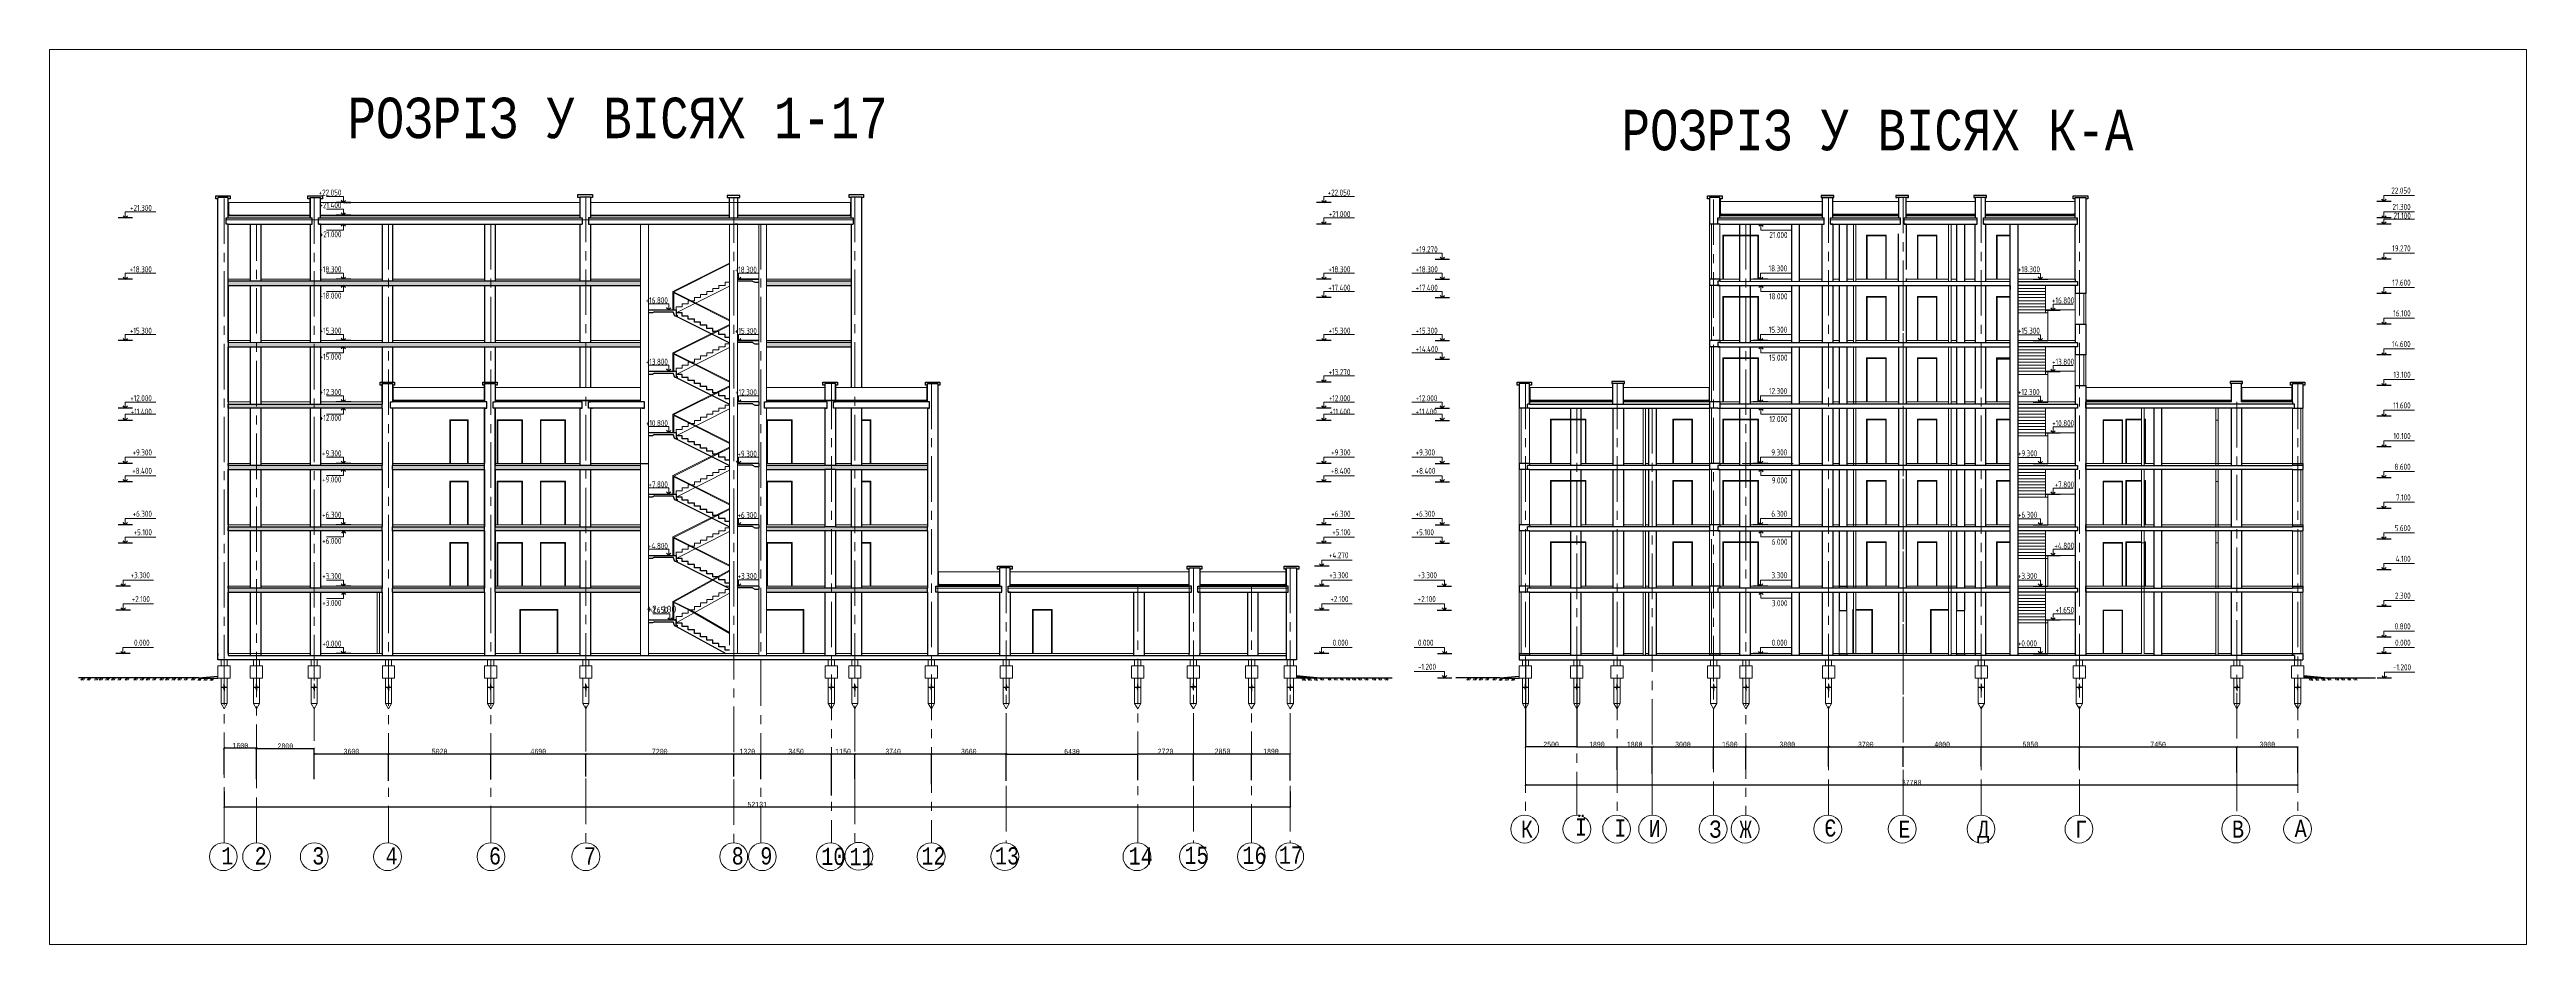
# Model space of a CAD drawing. Header units: millimetres. Extents: x -689206 to 4969298, y -1019800 to 703299.
# Drawn here: x 502758 to 623862, y -754220 to -710474 of the extents above; entities that cross this region are included whole.
import ezdxf

# ---------------------------------------------------------------- set-up
doc = ezdxf.new("R2010")
doc.units = ezdxf.units.MM
doc.linetypes.add('осеваяX2', pattern=[101.6, 63.5, -12.7, 12.7, -12.7])
for name, color, linetype, lineweight in [('Відомість заповнення дверних та віконних прорізів', 7, 'Continuous', 5), ('РАЗМЕРЫ', 7, 'Continuous', 9), ('стены', 7, 'Continuous', 20)]:
    doc.layers.add(name, color=color, linetype=linetype, lineweight=lineweight)
for name, color, linetype in [('разрез', 7, 'Continuous'), ('разрез1-1', 7, 'Continuous'), ('разрез2-2', 7, 'Continuous'), ('сетка', 104, 'Continuous')]:
    doc.layers.add(name, color=color, linetype=linetype)
doc.styles.add('Аннотативный', font='isocteur.ttf', dxfattribs={"width": 0.7, "height": 250})
doc.dimstyles.new('Аннотативный', dxfattribs={"dimscale": 0, "dimtxt": 250, "dimasz": 100, "dimexe": 1.25, "dimexo": 0.625, "dimtad": 1, "dimdec": 0, "dimtxsty": 'Аннотативный', "dimblk": 'ARCHTICK', "dimcen": 2.5, "dimadec": 0, "dimazin": 0, "dimtfac": 1, "dimtdec": 0, "dimtmove": 0, "dimatfit": 3, "dimfxl": 1, "dimarcsym": 0})
pattern_1 = [(45, (456217.554, -184552.423), (33.6759605, 123.478522), [158.75, -31.75, 0, -31.75])]

msp = doc.modelspace()

# ---------------------------------------------------------------- texts
at = {"layer": 'Відомість заповнення дверних та віконних прорізів', "ltscale": 50, "char_height": 1981.599, "width": 48913.36, "attachment_point": 1, "style": 'Аннотативный'}
for s, insert in [('РОЗРІЗ У ВІСЯХ 1-17', (517322.6, -712825.1)), ('РОЗРІЗ У ВІСЯХ К-А', (579620, -713418.9))]:
    msp.add_mtext(s, dxfattribs=dict(at, insert=insert))
at = {"layer": 'РАЗМЕРЫ', "lineweight": 5, "ltscale": 35, "width": 7009.377, "attachment_point": 1, "style": 'Аннотативный'}
for s, insert, char_height in [('К', (574698.9, -748162.7), 841.3), ('Ї', (577340.4, -748054.9), 841.3), ('І', (579261.7, -748107.1), 841.3), ('И', (580941.9, -748133.3), 841.3), ('З', (583911.7, -748163.2), 841.3), ('Ж', (585390.9, -748174.3), 841.3), ('Є', (589535.3, -748107.1), 841.3), ('Е', (593156.8, -748162.5), 841.3), ('Д', (597008.9, -748163.4), 841.3), ('Г', (601797.7, -748163.3), 841.3), ('В', (609464.8, -748161.5), 841.3), ('А', (612526.6, -748126.1), 841.3), ('1', (511156.1, -749469.8), 841.3), ('2', (512783.5, -749470.8), 841.3), ('3', (515601.6, -749470.8), 841.3), ('4', (519185.9, -749469.2), 841.3), ('6', (524243.3, -749470.7), 841.3), ('7', (528880.4, -749470.8), 841.3), ('8', (536110.9, -749470.8), 841.3), ('9', (537509.7, -749469.3), 841.3), ('10', (540490.2, -749492.2), 841.28), ('11', (541869.5, -749509.3), 841.28), ('12', (545384.9, -749470.8), 841.28), ('13', (548984.7, -749467.6), 841.28), ('14', (555517.4, -749477.4), 841.28), ('15', (558243.7, -749439.9), 841.28), ('16', (561077.4, -749439.7), 841.28), ('17', (562860.3, -749430.7), 841.28)]:
    msp.add_mtext(s, dxfattribs=dict(at, insert=insert, char_height=char_height))
at = {"layer": 'разрез', "color": 7, "lineweight": 9, "insert": (531969.8, -737663.3), "char_height": 340.69, "width": 12.332, "attachment_point": 1, "style": 'Аннотативный'}
msp.add_mtext('+2.100', dxfattribs=at)
at = {"layer": 'разрез1-1', "lineweight": 30, "char_height": 297.819, "width": 1508.774, "style": 'Аннотативный'}
for s, insert, attachment_point in [('{\\fISOCPEUR|b0|i0|c204|p34;+21.300\\fISOCPEUR|b0|i0|c0|p34; }', (507758.7, -718067.1), 3), ('{\\fISOCPEUR|b0|i0|c204|p34;+22.050}', (517029.7, -717315.6), 3), ('{\\fISOCPEUR|b0|i0|c204|p34;+21.400}', (517029.7, -717930.6), 3), ('{\\fISOCPEUR|b0|i0|c204|p34;+22.050\\fISOCPEUR|b0|i0|c0|p34; }', (566362.1, -717317.1), 3), ('{\\fISOCPEUR|b0|i0|c204|p34;22.050\\fISOCPEUR|b0|i0|c0|p34; }', (618199.6, -717216.8), 3), ('{\\fISOCPEUR|b0|i0|c204|p34;21.300\\fISOCPEUR|b0|i0|c0|p34; }', (618199.6, -718019), 3), ('{\\fISOCPEUR|b0|i0|c204|p34;+21.000\\fISOCPEUR|b0|i0|c0|p34; }', (517029.7, -719354.5), 3), ('{\\fISOCPEUR|b0|i0|c204|p34;+21.000\\fISOCPEUR|b0|i0|c0|p34; }', (566362.1, -718367.1), 3), ('{\\fISOCPEUR|b0|i0|c204|p34;21.100\\fISOCPEUR|b0|i0|c0|p34; }', (618205.9, -718446.8), 3), ('{\\fISOCPEUR|b0|i0|c204|p34;+19.270\\fISOCPEUR|b0|i0|c0|p34; }', (569554.7, -720092.1), 1), ('{\\fISOCPEUR|b0|i0|c204|p34;21.000\\fISOCPEUR|b0|i0|c0|p34; }', (587732.4, -719685.9), 9), ('{\\fISOCPEUR|b0|i0|c204|p34;19.270\\fISOCPEUR|b0|i0|c0|p34; }', (618199.6, -720044), 3), ('{\\fISOCPEUR|b0|i0|c204|p34;+18.300\\fISOCPEUR|b0|i0|c0|p34; }', (507758.7, -721067.1), 3), ('{\\fISOCPEUR|b0|i0|c204|p34;+18.300\\fISOCPEUR|b0|i0|c0|p34; }', (517029.7, -721065.6), 3), ('{\\fISOCPEUR|b0|i0|c204|p34;+18.300\\fISOCPEUR|b0|i0|c0|p34; }', (537340, -721080), 3), ('{\\fISOCPEUR|b0|i0|c204|p34;+18.300\\fISOCPEUR|b0|i0|c0|p34; }', (566362.1, -721067.1), 3), ('{\\fISOCPEUR|b0|i0|c204|p34;+18.300\\fISOCPEUR|b0|i0|c0|p34; }', (569554.7, -721067.1), 1), ('{\\fISOCPEUR|b0|i0|c204|p34;18.300\\fISOCPEUR|b0|i0|c0|p34; }', (587718.3, -721019), 3), ('{\\fISOCPEUR|b0|i0|c204|p34;17.600\\fISOCPEUR|b0|i0|c0|p34; }', (618199.6, -721719), 3), ('{\\fISOCPEUR|b0|i0|c204|p34;+18.000\\fISOCPEUR|b0|i0|c0|p34; }', (517029.7, -722354.5), 3), ('{\\fISOCPEUR|b0|i0|c204|p34;+16.800\\fISOCPEUR|b0|i0|c0|p34; }', (532990.2, -722582.7), 3), ('{\\fISOCPEUR|b0|i0|c204|p34;+17.400\\fISOCPEUR|b0|i0|c0|p34; }', (566362.1, -721967.1), 3), ('{\\fISOCPEUR|b0|i0|c204|p34;+17.400\\fISOCPEUR|b0|i0|c0|p34; }', (569554.7, -721967.1), 1), ('{\\fISOCPEUR|b0|i0|c204|p34;18.000\\fISOCPEUR|b0|i0|c0|p34; }', (587732.4, -722685.9), 9), ('{\\fISOCPEUR|b0|i0|c204|p34;+15.300\\fISOCPEUR|b0|i0|c0|p34; }', (507758.7, -724067.1), 3), ('{\\fISOCPEUR|b0|i0|c204|p34;+15.300\\fISOCPEUR|b0|i0|c0|p34; }', (517029.7, -724065.6), 3), ('{\\fISOCPEUR|b0|i0|c204|p34;+15.300\\fISOCPEUR|b0|i0|c0|p34; }', (537340, -724080), 3), ('{\\fISOCPEUR|b0|i0|c204|p34;+15.300\\fISOCPEUR|b0|i0|c0|p34; }', (566362.1, -724067.1), 3), ('{\\fISOCPEUR|b0|i0|c204|p34;+15.300\\fISOCPEUR|b0|i0|c0|p34; }', (569554.7, -724067.1), 1), ('{\\fISOCPEUR|b0|i0|c204|p34;15.300\\fISOCPEUR|b0|i0|c0|p34; }', (587718.3, -724019), 3), ('{\\fISOCPEUR|b0|i0|c204|p34;16.100\\fISOCPEUR|b0|i0|c0|p34; }', (618199.6, -723219), 3), ('{\\fISOCPEUR|b0|i0|c204|p34;+15.000\\fISOCPEUR|b0|i0|c0|p34; }', (517029.7, -725340.1), 3), ('{\\fISOCPEUR|b0|i0|c204|p34;+14.400\\fISOCPEUR|b0|i0|c0|p34; }', (569554.7, -724967.1), 1), ('{\\fISOCPEUR|b0|i0|c204|p34;15.000\\fISOCPEUR|b0|i0|c0|p34; }', (587732.4, -725685.9), 9), ('{\\fISOCPEUR|b0|i0|c204|p34;14.600\\fISOCPEUR|b0|i0|c0|p34; }', (618199.6, -724719), 3), ('{\\fISOCPEUR|b0|i0|c204|p34;+13.800\\fISOCPEUR|b0|i0|c0|p34; }', (532990.2, -725582.7), 3), ('{\\fISOCPEUR|b0|i0|c204|p34;+13.270\\fISOCPEUR|b0|i0|c0|p34; }', (566362.1, -726092.1), 3), ('{\\fISOCPEUR|b0|i0|c204|p34;13.100\\fISOCPEUR|b0|i0|c0|p34; }', (618199.6, -726219), 3), ('{\\fISOCPEUR|b0|i0|c204|p34;+12.000\\fISOCPEUR|b0|i0|c0|p34; }', (507758.7, -727367.1), 3), ('{\\fISOCPEUR|b0|i0|c204|p34;+12.300\\fISOCPEUR|b0|i0|c0|p34; }', (517029.7, -727065.6), 3), ('{\\fISOCPEUR|b0|i0|c204|p34;+12.300\\fISOCPEUR|b0|i0|c0|p34; }', (537340, -727073), 3), ('{\\fISOCPEUR|b0|i0|c204|p34;+12.000\\fISOCPEUR|b0|i0|c0|p34; }', (566362.1, -727367.1), 3), ('{\\fISOCPEUR|b0|i0|c204|p34;+12.000\\fISOCPEUR|b0|i0|c0|p34; }', (569554.7, -727367.1), 1), ('{\\fISOCPEUR|b0|i0|c204|p34;12.300\\fISOCPEUR|b0|i0|c0|p34; }', (587718.3, -727019), 3), ('{\\fISOCPEUR|b0|i0|c204|p34;11.600\\fISOCPEUR|b0|i0|c0|p34; }', (618199.6, -727719), 3), ('{\\fISOCPEUR|b0|i0|c204|p34;+11.400\\fISOCPEUR|b0|i0|c0|p34; }', (507758.7, -728024.6), 3), ('{\\fISOCPEUR|b0|i0|c204|p34;+12.000\\fISOCPEUR|b0|i0|c0|p34; }', (517029.7, -728332.6), 3), ('{\\fISOCPEUR|b0|i0|c204|p34;+10.800\\fISOCPEUR|b0|i0|c0|p34; }', (532990.2, -728588.9), 3), ('{\\fISOCPEUR|b0|i0|c204|p34;+11.400\\fISOCPEUR|b0|i0|c0|p34; }', (566362.1, -728024.6), 3), ('{\\fISOCPEUR|b0|i0|c204|p34;+11.400\\fISOCPEUR|b0|i0|c0|p34; }', (569554.7, -728024.6), 1), ('{\\fISOCPEUR|b0|i0|c204|p34;12.000\\fISOCPEUR|b0|i0|c0|p34; }', (587732.4, -728685.9), 9), ('{\\fISOCPEUR|b0|i0|c204|p34;+9.300\\fISOCPEUR|b0|i0|c0|p34; }', (507764.8, -730019), 3), ('{\\fISOCPEUR|b0|i0|c204|p34;+9.300\\fISOCPEUR|b0|i0|c0|p34; }', (517029.7, -730065.6), 3), ('{\\fISOCPEUR|b0|i0|c204|p34;+9.300\\fISOCPEUR|b0|i0|c0|p34; }', (537340, -730082.5), 3), ('{\\fISOCPEUR|b0|i0|c204|p34;+9.300\\fISOCPEUR|b0|i0|c0|p34; }', (566368.2, -730019), 3), ('{\\fISOCPEUR|b0|i0|c204|p34;+9.300\\fISOCPEUR|b0|i0|c0|p34; }', (569548.6, -730019), 1), ('{\\fISOCPEUR|b0|i0|c204|p34;9.300\\fISOCPEUR|b0|i0|c0|p34; }', (587718.3, -730019), 3), ('{\\fISOCPEUR|b0|i0|c204|p34;10.100\\fISOCPEUR|b0|i0|c0|p34; }', (618199.6, -729219), 3), ('{\\fISOCPEUR|b0|i0|c204|p34;+8.400\\fISOCPEUR|b0|i0|c0|p34; }', (507764.8, -730919), 3), ('{\\fISOCPEUR|b0|i0|c204|p34;+9.000\\fISOCPEUR|b0|i0|c0|p34; }', (517029.7, -731342.4), 3), ('{\\fISOCPEUR|b0|i0|c204|p34;+8.400\\fISOCPEUR|b0|i0|c0|p34; }', (566368.2, -730919), 3), ('{\\fISOCPEUR|b0|i0|c204|p34;+8.400\\fISOCPEUR|b0|i0|c0|p34; }', (569548.6, -730919), 1), ('{\\fISOCPEUR|b0|i0|c204|p34;9.000\\fISOCPEUR|b0|i0|c0|p34; }', (587732.4, -731685.9), 9), ('{\\fISOCPEUR|b0|i0|c204|p34;8.600\\fISOCPEUR|b0|i0|c0|p34; }', (618199.6, -730719), 3), ('{\\fISOCPEUR|b0|i0|c204|p34;+7.800\\fISOCPEUR|b0|i0|c0|p34; }', (532990.2, -731581.2), 3), ('{\\fISOCPEUR|b0|i0|c204|p34;7.100\\fISOCPEUR|b0|i0|c0|p34; }', (618199.6, -732219), 3), ('{\\fISOCPEUR|b0|i0|c204|p34;+6.300\\fISOCPEUR|b0|i0|c0|p34; }', (507764.8, -733019), 3), ('{\\fISOCPEUR|b0|i0|c204|p34;+6.300\\fISOCPEUR|b0|i0|c0|p34; }', (517029.7, -733065.6), 3), ('{\\fISOCPEUR|b0|i0|c204|p34;+6.300\\fISOCPEUR|b0|i0|c0|p34; }', (537340, -733080.9), 3), ('{\\fISOCPEUR|b0|i0|c204|p34;+6.300\\fISOCPEUR|b0|i0|c0|p34; }', (566368.2, -733019), 3), ('{\\fISOCPEUR|b0|i0|c204|p34;+6.300\\fISOCPEUR|b0|i0|c0|p34; }', (569548.6, -733019), 1), ('{\\fISOCPEUR|b0|i0|c204|p34;6.300\\fISOCPEUR|b0|i0|c0|p34; }', (587718.3, -733019), 3), ('{\\fISOCPEUR|b0|i0|c204|p34;5.600\\fISOCPEUR|b0|i0|c0|p34; }', (618199.6, -733719), 3), ('{\\fISOCPEUR|b0|i0|c204|p34;+5.100\\fISOCPEUR|b0|i0|c0|p34; }', (507764.8, -733919), 3), ('{\\fISOCPEUR|b0|i0|c204|p34;+6.000\\fISOCPEUR|b0|i0|c0|p34; }', (517029.7, -734345.2), 3), ('{\\fISOCPEUR|b0|i0|c204|p34;+4.800\\fISOCPEUR|b0|i0|c0|p34; }', (532990.2, -734586.5), 3), ('{\\fISOCPEUR|b0|i0|c204|p34;+4.270\\fISOCPEUR|b0|i0|c0|p34; }', (566266.3, -735044), 3), ('{\\fISOCPEUR|b0|i0|c204|p34;+5.100\\fISOCPEUR|b0|i0|c0|p34; }', (566368.2, -733919), 3), ('{\\fISOCPEUR|b0|i0|c204|p34;+5.100\\fISOCPEUR|b0|i0|c0|p34; }', (569548.6, -733919), 1), ('{\\fISOCPEUR|b0|i0|c204|p34;6.000\\fISOCPEUR|b0|i0|c0|p34; }', (587732.4, -734685.9), 9), ('{\\fISOCPEUR|b0|i0|c204|p34;+3.300\\fISOCPEUR|b0|i0|c0|p34; }', (507662.9, -736019), 3), ('{\\fISOCPEUR|b0|i0|c204|p34;+3.300\\fISOCPEUR|b0|i0|c0|p34; }', (517029.7, -736065.6), 3), ('{\\fISOCPEUR|b0|i0|c204|p34;+3.300\\fISOCPEUR|b0|i0|c0|p34; }', (537340, -736060.3), 3), ('{\\fISOCPEUR|b0|i0|c204|p34;+3.300\\fISOCPEUR|b0|i0|c0|p34; }', (566266.3, -736019), 3), ('{\\fISOCPEUR|b0|i0|c204|p34;+3.300\\fISOCPEUR|b0|i0|c0|p34; }', (569650.5, -736019), 1), ('{\\fISOCPEUR|b0|i0|c204|p34;3.300\\fISOCPEUR|b0|i0|c0|p34; }', (587718.3, -736019), 3), ('{\\fISOCPEUR|b0|i0|c204|p34;4.100\\fISOCPEUR|b0|i0|c0|p34; }', (618199.6, -735219), 3), ('{\\fISOCPEUR|b0|i0|c204|p34;4.100\\fISOCPEUR|b0|i0|c0|p34; }', (618199.6, -735219), 3), ('{\\fISOCPEUR|b0|i0|c204|p34;+2.100\\fISOCPEUR|b0|i0|c0|p34; }', (507662.9, -737189), 3), ('{\\fISOCPEUR|b0|i0|c204|p34;+3.000\\fISOCPEUR|b0|i0|c0|p34; }', (517029.7, -737375.2), 3), ('{\\fISOCPEUR|b0|i0|c204|p34;+2.100\\fISOCPEUR|b0|i0|c0|p34; }', (566266.3, -737189), 3), ('{\\fISOCPEUR|b0|i0|c204|p34;+2.100\\fISOCPEUR|b0|i0|c0|p34; }', (569650.5, -737189), 1), ('{\\fISOCPEUR|b0|i0|c204|p34;3.000\\fISOCPEUR|b0|i0|c0|p34; }', (587732.4, -737685.9), 9), ('{\\fISOCPEUR|b0|i0|c204|p34;2.300\\fISOCPEUR|b0|i0|c0|p34; }', (618199.6, -737019), 3), ('{\\fISOCPEUR|b0|i0|c204|p34;+1.650\\fISOCPEUR|b0|i0|c0|p34; }', (532990.2, -737715.6), 3), ('{\\fISOCPEUR|b0|i0|c204|p34;0.800\\fISOCPEUR|b0|i0|c0|p34; }', (618199.6, -738519), 3), ('{\\fISOCPEUR|b0|i0|c204|p34;0.000\\fISOCPEUR|b0|i0|c0|p34; }', (507651.3, -739319), 3), ('{\\fISOCPEUR|b0|i0|c204|p34;+0.000\\fISOCPEUR|b0|i0|c0|p34; }', (517029.7, -739365.6), 3), ('{\\fISOCPEUR|b0|i0|c204|p34;0.000\\fISOCPEUR|b0|i0|c0|p34; }', (566254.7, -739319), 3), ('{\\fISOCPEUR|b0|i0|c204|p34;0.000\\fISOCPEUR|b0|i0|c0|p34; }', (569662.1, -739319), 1), ('{\\fISOCPEUR|b0|i0|c204|p34;0.000\\fISOCPEUR|b0|i0|c0|p34; }', (587718.3, -739319), 3), ('{\\fISOCPEUR|b0|i0|c204|p34;0.000\\fISOCPEUR|b0|i0|c0|p34; }', (618199.6, -739319), 3), ('{\\fISOCPEUR|b0|i0|c204|p34;-1.200\\fISOCPEUR|b0|i0|c0|p34; }', (569662.1, -740499), 1), ('{\\fISOCPEUR|b0|i0|c204|p34;-1.200\\fISOCPEUR|b0|i0|c0|p34; }', (618219.1, -740519.7), 3)]:
    msp.add_mtext(s, dxfattribs=dict(at, insert=insert, attachment_point=attachment_point))
at = {"layer": 'разрез2-2', "lineweight": 30, "char_height": 297.819, "width": 1508.774, "style": 'Аннотативный'}
for s, insert, attachment_point in [('{\\fISOCPEUR|b0|i0|c204|p34;+18.300\\fISOCPEUR|b0|i0|c0|p34; }', (598996.2, -721065.6), 1), ('{\\fISOCPEUR|b0|i0|c204|p34;+16.800\\fISOCPEUR|b0|i0|c0|p34; }', (601747.4, -722587.7), 3), ('{\\fISOCPEUR|b0|i0|c204|p34;+15.300\\fISOCPEUR|b0|i0|c0|p34; }', (598996.2, -724065.6), 1), ('{\\fISOCPEUR|b0|i0|c204|p34;+13.800\\fISOCPEUR|b0|i0|c0|p34; }', (601747.4, -725587.7), 3), ('{\\fISOCPEUR|b0|i0|c204|p34;+12.300\\fISOCPEUR|b0|i0|c0|p34; }', (598996.2, -727065.6), 1), ('{\\fISOCPEUR|b0|i0|c204|p34;+10.800\\fISOCPEUR|b0|i0|c0|p34; }', (601747.4, -728587.7), 3), ('{\\fISOCPEUR|b0|i0|c204|p34;+9.300\\fISOCPEUR|b0|i0|c0|p34; }', (598996.2, -730065.6), 1), ('{\\fISOCPEUR|b0|i0|c204|p34;+7.800\\fISOCPEUR|b0|i0|c0|p34; }', (601747.4, -731587.7), 3), ('{\\fISOCPEUR|b0|i0|c204|p34;+6.300\\fISOCPEUR|b0|i0|c0|p34; }', (598996.2, -733065.6), 1), ('{\\fISOCPEUR|b0|i0|c204|p34;+4.800\\fISOCPEUR|b0|i0|c0|p34; }', (601747.4, -734576.3), 3), ('{\\fISOCPEUR|b0|i0|c204|p34;+3.300\\fISOCPEUR|b0|i0|c0|p34; }', (598996.2, -736054.2), 1), ('{\\fISOCPEUR|b0|i0|c204|p34;+1.650\\fISOCPEUR|b0|i0|c0|p34; }', (601747.4, -737726.3), 3), ('{\\fISOCPEUR|b0|i0|c204|p34;+0.000\\fISOCPEUR|b0|i0|c0|p34; }', (598996.2, -739354.2), 1)]:
    msp.add_mtext(s, dxfattribs=dict(at, insert=insert, attachment_point=attachment_point))

# ---------------------------------------------------------------- blocks, each defined once
blk = doc.blocks.new('_ArchTick')
at = {"color": 0, "linetype": 'ByBlock', "const_width": 0.15}
blk.add_lwpolyline([(-0.5, -0.5), (0.5, 0.5)], dxfattribs=at)
blk = doc.blocks.new('*D5101')
at = {"layer": 'Defpoints', "color": 0, "lineweight": 30, "ltscale": 35, "transparency": 16777216}
for p in [(511292, -744620), (511292, -745906), (512873, -745906)]:
    blk.add_point(p, dxfattribs=at)
at = {"layer": 'РАЗМЕРЫ', "color": 0, "lineweight": -2, "ltscale": 35, "transparency": 16777216}
for p, q in [((511292, -745906), (511292, -744619)), ((512873, -744620), (511292, -744620)), ((512873, -745906), (512873, -744619))]:
    blk.add_line(p, q, dxfattribs=at)
at = {"layer": 'РАЗМЕРЫ', "color": 0, "lineweight": -2, "ltscale": 35, "transparency": 16777216, "xscale": 100, "yscale": 100, "zscale": 100, "rotation": 180}
blk.add_blockref('_ArchTick', (511292, -744620), dxfattribs=at)
at = {"layer": 'РАЗМЕРЫ', "color": 0, "lineweight": -2, "ltscale": 35, "transparency": 16777216, "xscale": 100, "yscale": 100, "zscale": 100}
blk.add_blockref('_ArchTick', (512873, -744620), dxfattribs=at)
at = {"layer": 'РАЗМЕРЫ', "color": 0, "lineweight": 5, "ltscale": 35, "transparency": 16777216, "insert": (512083, -744494), "char_height": 250, "attachment_point": 5, "style": 'Аннотативный'}
blk.add_mtext('1600', dxfattribs=at)
blk = doc.blocks.new('*D5086')
at = {"layer": 'Defpoints', "color": 0, "lineweight": 30, "ltscale": 35, "transparency": 16777216}
for p in [(515697, -744648), (512873, -746149), (515697, -746149)]:
    blk.add_point(p, dxfattribs=at)
at = {"layer": 'РАЗМЕРЫ', "color": 0, "lineweight": -2, "ltscale": 35, "transparency": 16777216}
for p, q in [((512873, -746148), (512873, -744647)), ((512873, -744648), (515697, -744648)), ((515697, -746148), (515697, -744647))]:
    blk.add_line(p, q, dxfattribs=at)
at = {"layer": 'РАЗМЕРЫ', "color": 0, "lineweight": -2, "ltscale": 35, "transparency": 16777216, "xscale": 100, "yscale": 100, "zscale": 100, "rotation": 180}
blk.add_blockref('_ArchTick', (512873, -744648), dxfattribs=at)
at = {"layer": 'РАЗМЕРЫ', "color": 0, "lineweight": -2, "ltscale": 35, "transparency": 16777216, "xscale": 100, "yscale": 100, "zscale": 100}
blk.add_blockref('_ArchTick', (515697, -744648), dxfattribs=at)
at = {"layer": 'РАЗМЕРЫ', "color": 0, "lineweight": 5, "ltscale": 35, "transparency": 16777216, "insert": (514285, -744522), "char_height": 250, "attachment_point": 5, "style": 'Аннотативный'}
blk.add_mtext('2800', dxfattribs=at)
blk = doc.blocks.new('*D5087')
at = {"layer": 'Defpoints', "color": 0, "lineweight": 30, "ltscale": 35, "transparency": 16777216}
for p in [(515697, -744909), (519332, -744909), (519332, -746229)]:
    blk.add_point(p, dxfattribs=at)
at = {"layer": 'РАЗМЕРЫ', "color": 0, "lineweight": -2, "ltscale": 35, "transparency": 16777216}
for p, q in [((515697, -744908), (515697, -744908)), ((515697, -744909), (519332, -744909)), ((519332, -746228), (519332, -744908))]:
    blk.add_line(p, q, dxfattribs=at)
at = {"layer": 'РАЗМЕРЫ', "color": 0, "lineweight": -2, "ltscale": 35, "transparency": 16777216, "xscale": 100, "yscale": 100, "zscale": 100, "rotation": 180}
blk.add_blockref('_ArchTick', (515697, -744909), dxfattribs=at)
at = {"layer": 'РАЗМЕРЫ', "color": 0, "lineweight": -2, "ltscale": 35, "transparency": 16777216, "xscale": 100, "yscale": 100, "zscale": 100}
blk.add_blockref('_ArchTick', (519332, -744909), dxfattribs=at)
at = {"layer": 'РАЗМЕРЫ', "color": 0, "lineweight": 5, "ltscale": 35, "transparency": 16777216, "insert": (517515, -744783), "char_height": 250, "attachment_point": 5, "style": 'Аннотативный'}
blk.add_mtext('3600', dxfattribs=at)
blk = doc.blocks.new('*D5088')
at = {"layer": 'Defpoints', "color": 0, "lineweight": 30, "ltscale": 35, "transparency": 16777216}
for p in [(519332, -744909), (524328, -744909), (524328, -746157)]:
    blk.add_point(p, dxfattribs=at)
at = {"layer": 'РАЗМЕРЫ', "color": 0, "lineweight": -2, "ltscale": 35, "transparency": 16777216}
for p, q in [((519332, -744908), (519332, -744908)), ((519332, -744909), (524328, -744909)), ((524328, -746157), (524328, -744908))]:
    blk.add_line(p, q, dxfattribs=at)
at = {"layer": 'РАЗМЕРЫ', "color": 0, "lineweight": -2, "ltscale": 35, "transparency": 16777216, "xscale": 100, "yscale": 100, "zscale": 100, "rotation": 180}
blk.add_blockref('_ArchTick', (519332, -744909), dxfattribs=at)
at = {"layer": 'РАЗМЕРЫ', "color": 0, "lineweight": -2, "ltscale": 35, "transparency": 16777216, "xscale": 100, "yscale": 100, "zscale": 100}
blk.add_blockref('_ArchTick', (524328, -744909), dxfattribs=at)
at = {"layer": 'РАЗМЕРЫ', "color": 0, "lineweight": 5, "ltscale": 35, "transparency": 16777216, "insert": (521830, -744783), "char_height": 250, "attachment_point": 5, "style": 'Аннотативный'}
blk.add_mtext('5020', dxfattribs=at)
blk = doc.blocks.new('*D5089')
at = {"layer": 'Defpoints', "color": 0, "lineweight": 30, "ltscale": 35, "transparency": 16777216}
for p in [(524328, -744909), (528979, -744909), (528979, -746010)]:
    blk.add_point(p, dxfattribs=at)
at = {"layer": 'РАЗМЕРЫ', "color": 0, "lineweight": -2, "ltscale": 35, "transparency": 16777216}
for p, q in [((524328, -744908), (524328, -744908)), ((524328, -744909), (528979, -744909)), ((528979, -746010), (528979, -744908))]:
    blk.add_line(p, q, dxfattribs=at)
at = {"layer": 'РАЗМЕРЫ', "color": 0, "lineweight": -2, "ltscale": 35, "transparency": 16777216, "xscale": 100, "yscale": 100, "zscale": 100, "rotation": 180}
blk.add_blockref('_ArchTick', (524328, -744909), dxfattribs=at)
at = {"layer": 'РАЗМЕРЫ', "color": 0, "lineweight": -2, "ltscale": 35, "transparency": 16777216, "xscale": 100, "yscale": 100, "zscale": 100}
blk.add_blockref('_ArchTick', (528979, -744909), dxfattribs=at)
at = {"layer": 'РАЗМЕРЫ', "color": 0, "lineweight": 5, "ltscale": 35, "transparency": 16777216, "insert": (526653, -744783), "char_height": 250, "attachment_point": 5, "style": 'Аннотативный'}
blk.add_mtext('4690', dxfattribs=at)
blk = doc.blocks.new('*D5090')
at = {"layer": 'Defpoints', "color": 0, "lineweight": 30, "ltscale": 35, "transparency": 16777216}
for p in [(528979, -744909), (536212, -744909), (536212, -746010)]:
    blk.add_point(p, dxfattribs=at)
at = {"layer": 'РАЗМЕРЫ', "color": 0, "lineweight": -2, "ltscale": 35, "transparency": 16777216}
for p, q in [((528979, -744908), (528979, -744908)), ((528979, -744909), (536212, -744909)), ((536212, -746010), (536212, -744908))]:
    blk.add_line(p, q, dxfattribs=at)
at = {"layer": 'РАЗМЕРЫ', "color": 0, "lineweight": -2, "ltscale": 35, "transparency": 16777216, "xscale": 100, "yscale": 100, "zscale": 100, "rotation": 180}
blk.add_blockref('_ArchTick', (528979, -744909), dxfattribs=at)
at = {"layer": 'РАЗМЕРЫ', "color": 0, "lineweight": -2, "ltscale": 35, "transparency": 16777216, "xscale": 100, "yscale": 100, "zscale": 100}
blk.add_blockref('_ArchTick', (536212, -744909), dxfattribs=at)
at = {"layer": 'РАЗМЕРЫ', "color": 0, "lineweight": 5, "ltscale": 35, "transparency": 16777216, "insert": (532595, -744783), "char_height": 250, "attachment_point": 5, "style": 'Аннотативный'}
blk.add_mtext('7200', dxfattribs=at)
blk = doc.blocks.new('*D5091')
at = {"layer": 'Defpoints', "color": 0, "lineweight": 30, "ltscale": 35, "transparency": 16777216}
for p in [(536212, -744909), (537532, -744909), (537532, -746147)]:
    blk.add_point(p, dxfattribs=at)
at = {"layer": 'РАЗМЕРЫ', "color": 0, "lineweight": -2, "ltscale": 35, "transparency": 16777216}
for p, q in [((536212, -744908), (536212, -744908)), ((536212, -744909), (537532, -744909)), ((537532, -746147), (537532, -744908))]:
    blk.add_line(p, q, dxfattribs=at)
at = {"layer": 'РАЗМЕРЫ', "color": 0, "lineweight": -2, "ltscale": 35, "transparency": 16777216, "xscale": 100, "yscale": 100, "zscale": 100, "rotation": 180}
blk.add_blockref('_ArchTick', (536212, -744909), dxfattribs=at)
at = {"layer": 'РАЗМЕРЫ', "color": 0, "lineweight": -2, "ltscale": 35, "transparency": 16777216, "xscale": 100, "yscale": 100, "zscale": 100}
blk.add_blockref('_ArchTick', (537532, -744909), dxfattribs=at)
at = {"layer": 'РАЗМЕРЫ', "color": 0, "lineweight": 5, "ltscale": 35, "transparency": 16777216, "insert": (536872, -744783), "char_height": 250, "attachment_point": 5, "style": 'Аннотативный'}
blk.add_mtext('1320', dxfattribs=at)
blk = doc.blocks.new('*D5092')
at = {"layer": 'Defpoints', "color": 0, "lineweight": 30, "ltscale": 35, "transparency": 16777216}
for p in [(537532, -744909), (540982, -744909), (540982, -746948)]:
    blk.add_point(p, dxfattribs=at)
at = {"layer": 'РАЗМЕРЫ', "color": 0, "lineweight": -2, "ltscale": 35, "transparency": 16777216}
for p, q in [((537532, -744908), (537532, -744908)), ((537532, -744909), (540982, -744909)), ((540982, -746947), (540982, -744908))]:
    blk.add_line(p, q, dxfattribs=at)
at = {"layer": 'РАЗМЕРЫ', "color": 0, "lineweight": -2, "ltscale": 35, "transparency": 16777216, "xscale": 100, "yscale": 100, "zscale": 100, "rotation": 180}
blk.add_blockref('_ArchTick', (537532, -744909), dxfattribs=at)
at = {"layer": 'РАЗМЕРЫ', "color": 0, "lineweight": -2, "ltscale": 35, "transparency": 16777216, "xscale": 100, "yscale": 100, "zscale": 100}
blk.add_blockref('_ArchTick', (540982, -744909), dxfattribs=at)
at = {"layer": 'РАЗМЕРЫ', "color": 0, "lineweight": 5, "ltscale": 35, "transparency": 16777216, "insert": (539257, -744783), "char_height": 250, "attachment_point": 5, "style": 'Аннотативный'}
blk.add_mtext('3450', dxfattribs=at)
blk = doc.blocks.new('*D5093')
at = {"layer": 'Defpoints', "color": 0, "lineweight": 30, "ltscale": 35, "transparency": 16777216}
for p in [(540982, -744909), (542131, -744909), (542131, -746119)]:
    blk.add_point(p, dxfattribs=at)
at = {"layer": 'РАЗМЕРЫ', "color": 0, "lineweight": -2, "ltscale": 35, "transparency": 16777216}
for p, q in [((540982, -744908), (540982, -744908)), ((540982, -744909), (542131, -744909)), ((542131, -746119), (542131, -744908))]:
    blk.add_line(p, q, dxfattribs=at)
at = {"layer": 'РАЗМЕРЫ', "color": 0, "lineweight": -2, "ltscale": 35, "transparency": 16777216, "xscale": 100, "yscale": 100, "zscale": 100, "rotation": 180}
blk.add_blockref('_ArchTick', (540982, -744909), dxfattribs=at)
at = {"layer": 'РАЗМЕРЫ', "color": 0, "lineweight": -2, "ltscale": 35, "transparency": 16777216, "xscale": 100, "yscale": 100, "zscale": 100}
blk.add_blockref('_ArchTick', (542131, -744909), dxfattribs=at)
at = {"layer": 'РАЗМЕРЫ', "color": 0, "lineweight": 5, "ltscale": 35, "transparency": 16777216, "insert": (541557, -744783), "char_height": 250, "attachment_point": 5, "style": 'Аннотативный'}
blk.add_mtext('1150', dxfattribs=at)
blk = doc.blocks.new('*D5094')
at = {"layer": 'Defpoints', "color": 0, "lineweight": 5, "ltscale": 35, "transparency": 16777216}
for p in [(542131, -744909), (545872, -744909), (545872, -746382)]:
    blk.add_point(p, dxfattribs=at)
at = {"layer": 'РАЗМЕРЫ', "color": 0, "lineweight": -2, "ltscale": 35, "transparency": 16777216}
for p, q in [((542131, -744908), (542131, -744908)), ((542131, -744909), (545872, -744909)), ((545872, -746381), (545872, -744908))]:
    blk.add_line(p, q, dxfattribs=at)
at = {"layer": 'РАЗМЕРЫ', "color": 0, "lineweight": -2, "ltscale": 35, "transparency": 16777216, "xscale": 100, "yscale": 100, "zscale": 100, "rotation": 180}
blk.add_blockref('_ArchTick', (542131, -744909), dxfattribs=at)
at = {"layer": 'РАЗМЕРЫ', "color": 0, "lineweight": -2, "ltscale": 35, "transparency": 16777216, "xscale": 100, "yscale": 100, "zscale": 100}
blk.add_blockref('_ArchTick', (545872, -744909), dxfattribs=at)
at = {"layer": 'РАЗМЕРЫ', "color": 0, "lineweight": 5, "ltscale": 35, "transparency": 16777216, "insert": (544002, -744783), "char_height": 250, "attachment_point": 5, "style": 'Аннотативный'}
blk.add_mtext('3740', dxfattribs=at)
blk = doc.blocks.new('*D5095')
at = {"layer": 'Defpoints', "color": 0, "lineweight": 5, "ltscale": 35, "transparency": 16777216}
for p in [(545872, -744909), (549532, -744909), (549532, -746217)]:
    blk.add_point(p, dxfattribs=at)
at = {"layer": 'РАЗМЕРЫ', "color": 0, "lineweight": -2, "ltscale": 35, "transparency": 16777216}
for p, q in [((545872, -744908), (545872, -744908)), ((545872, -744909), (549532, -744909)), ((549532, -746216), (549532, -744908))]:
    blk.add_line(p, q, dxfattribs=at)
at = {"layer": 'РАЗМЕРЫ', "color": 0, "lineweight": -2, "ltscale": 35, "transparency": 16777216, "xscale": 100, "yscale": 100, "zscale": 100, "rotation": 180}
blk.add_blockref('_ArchTick', (545872, -744909), dxfattribs=at)
at = {"layer": 'РАЗМЕРЫ', "color": 0, "lineweight": -2, "ltscale": 35, "transparency": 16777216, "xscale": 100, "yscale": 100, "zscale": 100}
blk.add_blockref('_ArchTick', (549532, -744909), dxfattribs=at)
at = {"layer": 'РАЗМЕРЫ', "color": 0, "lineweight": 5, "ltscale": 35, "transparency": 16777216, "insert": (547702, -744783), "char_height": 250, "attachment_point": 5, "style": 'Аннотативный'}
blk.add_mtext('3660', dxfattribs=at)
blk = doc.blocks.new('*D5096')
at = {"layer": 'Defpoints', "color": 0, "lineweight": 5, "ltscale": 35, "transparency": 16777216}
for p in [(549532, -744908), (555962, -744913), (555962, -746184)]:
    blk.add_point(p, dxfattribs=at)
at = {"layer": 'РАЗМЕРЫ', "color": 0, "lineweight": -2, "ltscale": 35, "transparency": 16777216}
for p, q in [((549532, -744908), (549532, -744915)), ((549532, -744913), (555962, -744913)), ((555962, -746183), (555962, -744912))]:
    blk.add_line(p, q, dxfattribs=at)
at = {"layer": 'РАЗМЕРЫ', "color": 0, "lineweight": -2, "ltscale": 35, "transparency": 16777216, "xscale": 100, "yscale": 100, "zscale": 100, "rotation": 180}
blk.add_blockref('_ArchTick', (549532, -744913), dxfattribs=at)
at = {"layer": 'РАЗМЕРЫ', "color": 0, "lineweight": -2, "ltscale": 35, "transparency": 16777216, "xscale": 100, "yscale": 100, "zscale": 100}
blk.add_blockref('_ArchTick', (555962, -744913), dxfattribs=at)
at = {"layer": 'РАЗМЕРЫ', "color": 0, "lineweight": 5, "ltscale": 35, "transparency": 16777216, "insert": (552747, -744788), "char_height": 250, "attachment_point": 5, "style": 'Аннотативный'}
blk.add_mtext('6430', dxfattribs=at)
blk = doc.blocks.new('*D5097')
at = {"layer": 'Defpoints', "color": 0, "lineweight": 5, "ltscale": 35, "transparency": 16777216}
for p in [(555962, -744908), (558684, -744908), (558684, -746215)]:
    blk.add_point(p, dxfattribs=at)
at = {"layer": 'РАЗМЕРЫ', "color": 0, "lineweight": -2, "ltscale": 35, "transparency": 16777216}
for p, q in [((555962, -744908), (555962, -744909)), ((555962, -744908), (558684, -744908)), ((558684, -746215), (558684, -744907))]:
    blk.add_line(p, q, dxfattribs=at)
at = {"layer": 'РАЗМЕРЫ', "color": 0, "lineweight": -2, "ltscale": 35, "transparency": 16777216, "xscale": 100, "yscale": 100, "zscale": 100, "rotation": 180}
blk.add_blockref('_ArchTick', (555962, -744908), dxfattribs=at)
at = {"layer": 'РАЗМЕРЫ', "color": 0, "lineweight": -2, "ltscale": 35, "transparency": 16777216, "xscale": 100, "yscale": 100, "zscale": 100}
blk.add_blockref('_ArchTick', (558684, -744908), dxfattribs=at)
at = {"layer": 'РАЗМЕРЫ', "color": 0, "lineweight": 5, "ltscale": 35, "transparency": 16777216, "insert": (557323, -744782), "char_height": 250, "attachment_point": 5, "style": 'Аннотативный'}
blk.add_mtext('2720', dxfattribs=at)
blk = doc.blocks.new('*D5098')
at = {"layer": 'Defpoints', "color": 0, "lineweight": 5, "ltscale": 35, "transparency": 16777216}
for p in [(558684, -744908), (561532, -744900), (561532, -746184)]:
    blk.add_point(p, dxfattribs=at)
at = {"layer": 'РАЗМЕРЫ', "color": 0, "lineweight": -2, "ltscale": 35, "transparency": 16777216}
for p, q in [((558684, -744907), (558684, -744899)), ((558684, -744900), (561532, -744900)), ((561532, -746183), (561532, -744899))]:
    blk.add_line(p, q, dxfattribs=at)
at = {"layer": 'РАЗМЕРЫ', "color": 0, "lineweight": -2, "ltscale": 35, "transparency": 16777216, "xscale": 100, "yscale": 100, "zscale": 100, "rotation": 180}
blk.add_blockref('_ArchTick', (558684, -744900), dxfattribs=at)
at = {"layer": 'РАЗМЕРЫ', "color": 0, "lineweight": -2, "ltscale": 35, "transparency": 16777216, "xscale": 100, "yscale": 100, "zscale": 100}
blk.add_blockref('_ArchTick', (561532, -744900), dxfattribs=at)
at = {"layer": 'РАЗМЕРЫ', "color": 0, "lineweight": 5, "ltscale": 35, "transparency": 16777216, "insert": (560108, -744775), "char_height": 250, "attachment_point": 5, "style": 'Аннотативный'}
blk.add_mtext('2850', dxfattribs=at)
blk = doc.blocks.new('*D5099')
at = {"layer": 'Defpoints', "color": 0, "lineweight": 5, "ltscale": 35, "transparency": 16777216}
for p in [(561532, -744907), (563423, -744907), (563423, -746214)]:
    blk.add_point(p, dxfattribs=at)
at = {"layer": 'РАЗМЕРЫ', "color": 0, "lineweight": -2, "ltscale": 35, "transparency": 16777216}
for p, q in [((561532, -744907), (561532, -744908)), ((561532, -744907), (563423, -744907)), ((563423, -746213), (563423, -744905))]:
    blk.add_line(p, q, dxfattribs=at)
at = {"layer": 'РАЗМЕРЫ', "color": 0, "lineweight": -2, "ltscale": 35, "transparency": 16777216, "xscale": 100, "yscale": 100, "zscale": 100, "rotation": 180}
blk.add_blockref('_ArchTick', (561532, -744907), dxfattribs=at)
at = {"layer": 'РАЗМЕРЫ', "color": 0, "lineweight": -2, "ltscale": 35, "transparency": 16777216, "xscale": 100, "yscale": 100, "zscale": 100}
blk.add_blockref('_ArchTick', (563423, -744907), dxfattribs=at)
at = {"layer": 'РАЗМЕРЫ', "color": 0, "lineweight": 5, "ltscale": 35, "transparency": 16777216, "insert": (562477, -744781), "char_height": 250, "attachment_point": 5, "style": 'Аннотативный'}
blk.add_mtext('1890', dxfattribs=at)
blk = doc.blocks.new('*D5100')
at = {"layer": 'Defpoints', "color": 0, "lineweight": 5, "ltscale": 35, "transparency": 16777216}
for p in [(511292, -746740), (563423, -746740), (563423, -747501)]:
    blk.add_point(p, dxfattribs=at)
at = {"layer": 'РАЗМЕРЫ', "color": 0, "lineweight": -2, "ltscale": 35, "transparency": 16777216}
for p, q in [((511292, -746740), (511292, -747502)), ((563423, -746740), (563423, -747502)), ((511292, -747501), (563423, -747501))]:
    blk.add_line(p, q, dxfattribs=at)
at = {"layer": 'РАЗМЕРЫ', "color": 0, "lineweight": -2, "ltscale": 35, "transparency": 16777216, "xscale": 100, "yscale": 100, "zscale": 100, "rotation": 180}
blk.add_blockref('_ArchTick', (511292, -747501), dxfattribs=at)
at = {"layer": 'РАЗМЕРЫ', "color": 0, "lineweight": -2, "ltscale": 35, "transparency": 16777216, "xscale": 100, "yscale": 100, "zscale": 100}
blk.add_blockref('_ArchTick', (563423, -747501), dxfattribs=at)
at = {"layer": 'РАЗМЕРЫ', "color": 0, "lineweight": 5, "ltscale": 35, "transparency": 16777216, "insert": (537358, -747376), "char_height": 250, "attachment_point": 5, "style": 'Аннотативный'}
blk.add_mtext('52131', dxfattribs=at)
blk = doc.blocks.new('*D5102')
at = {"layer": 'Defpoints', "color": 0, "lineweight": 5, "ltscale": 35, "transparency": 16777216}
for p in [(574918, -740302), (577428, -740302), (574918, -744563)]:
    blk.add_point(p, dxfattribs=at)
at = {"layer": 'РАЗМЕРЫ', "color": 0, "lineweight": -2, "ltscale": 35, "transparency": 16777216}
for p, q in [((574918, -740303), (574918, -744564)), ((577428, -740303), (577428, -744564)), ((577428, -744563), (574918, -744563))]:
    blk.add_line(p, q, dxfattribs=at)
at = {"layer": 'РАЗМЕРЫ', "color": 0, "lineweight": -2, "ltscale": 35, "transparency": 16777216, "xscale": 100, "yscale": 100, "zscale": 100, "rotation": 180}
blk.add_blockref('_ArchTick', (574918, -744563), dxfattribs=at)
at = {"layer": 'РАЗМЕРЫ', "color": 0, "lineweight": -2, "ltscale": 35, "transparency": 16777216, "xscale": 100, "yscale": 100, "zscale": 100}
blk.add_blockref('_ArchTick', (577428, -744563), dxfattribs=at)
at = {"layer": 'РАЗМЕРЫ', "color": 0, "lineweight": 5, "ltscale": 35, "transparency": 16777216, "insert": (576173, -744437), "char_height": 250, "width": 665, "attachment_point": 5, "style": 'Аннотативный'}
blk.add_mtext('2500', dxfattribs=at)
blk = doc.blocks.new('*D5103')
at = {"layer": 'Defpoints', "color": 0, "lineweight": 5, "ltscale": 35, "transparency": 16777216}
for p in [(577428, -744564), (579398, -744564), (579398, -745693)]:
    blk.add_point(p, dxfattribs=at)
at = {"layer": 'РАЗМЕРЫ', "color": 0, "lineweight": -2, "ltscale": 35, "transparency": 16777216}
for p, q in [((577428, -744564), (577428, -744563)), ((577428, -744564), (579398, -744564)), ((579398, -745692), (579398, -744563))]:
    blk.add_line(p, q, dxfattribs=at)
at = {"layer": 'РАЗМЕРЫ', "color": 0, "lineweight": -2, "ltscale": 35, "transparency": 16777216, "xscale": 100, "yscale": 100, "zscale": 100, "rotation": 180}
blk.add_blockref('_ArchTick', (577428, -744564), dxfattribs=at)
at = {"layer": 'РАЗМЕРЫ', "color": 0, "lineweight": -2, "ltscale": 35, "transparency": 16777216, "xscale": 100, "yscale": 100, "zscale": 100}
blk.add_blockref('_ArchTick', (579398, -744564), dxfattribs=at)
at = {"layer": 'РАЗМЕРЫ', "color": 0, "lineweight": 5, "ltscale": 35, "transparency": 16777216, "insert": (578413, -744439), "char_height": 250, "attachment_point": 5, "style": 'Аннотативный'}
blk.add_mtext('1890', dxfattribs=at)
blk = doc.blocks.new('*D5104')
at = {"layer": 'Defpoints', "color": 0, "lineweight": 5, "ltscale": 35, "transparency": 16777216}
for p in [(579398, -744564), (581118, -744564), (581118, -745876)]:
    blk.add_point(p, dxfattribs=at)
at = {"layer": 'РАЗМЕРЫ', "color": 0, "lineweight": -2, "ltscale": 35, "transparency": 16777216}
for p, q in [((579398, -744564), (579398, -744563)), ((579398, -744564), (581118, -744564)), ((581118, -745875), (581118, -744563))]:
    blk.add_line(p, q, dxfattribs=at)
at = {"layer": 'РАЗМЕРЫ', "color": 0, "lineweight": -2, "ltscale": 35, "transparency": 16777216, "xscale": 100, "yscale": 100, "zscale": 100, "rotation": 180}
blk.add_blockref('_ArchTick', (579398, -744564), dxfattribs=at)
at = {"layer": 'РАЗМЕРЫ', "color": 0, "lineweight": -2, "ltscale": 35, "transparency": 16777216, "xscale": 100, "yscale": 100, "zscale": 100}
blk.add_blockref('_ArchTick', (581118, -744564), dxfattribs=at)
at = {"layer": 'РАЗМЕРЫ', "color": 0, "lineweight": 5, "ltscale": 35, "transparency": 16777216, "insert": (580258, -744439), "char_height": 250, "attachment_point": 5, "style": 'Аннотативный'}
blk.add_mtext('1800', dxfattribs=at)
blk = doc.blocks.new('*D5105')
at = {"layer": 'Defpoints', "color": 0, "lineweight": 30, "ltscale": 35, "transparency": 16777216}
for p in [(581118, -744564), (584120, -744564), (584120, -745633)]:
    blk.add_point(p, dxfattribs=at)
at = {"layer": 'РАЗМЕРЫ', "color": 0, "lineweight": -2, "ltscale": 35, "transparency": 16777216}
for p, q in [((581118, -744564), (581118, -744563)), ((581118, -744564), (584120, -744564)), ((584120, -745633), (584120, -744563))]:
    blk.add_line(p, q, dxfattribs=at)
at = {"layer": 'РАЗМЕРЫ', "color": 0, "lineweight": -2, "ltscale": 35, "transparency": 16777216, "xscale": 100, "yscale": 100, "zscale": 100, "rotation": 180}
blk.add_blockref('_ArchTick', (581118, -744564), dxfattribs=at)
at = {"layer": 'РАЗМЕРЫ', "color": 0, "lineweight": -2, "ltscale": 35, "transparency": 16777216, "xscale": 100, "yscale": 100, "zscale": 100}
blk.add_blockref('_ArchTick', (584120, -744564), dxfattribs=at)
at = {"layer": 'РАЗМЕРЫ', "color": 0, "lineweight": 5, "ltscale": 35, "transparency": 16777216, "insert": (582619, -744439), "char_height": 250, "attachment_point": 5, "style": 'Аннотативный'}
blk.add_mtext('3000', dxfattribs=at)
blk = doc.blocks.new('*D5106')
at = {"layer": 'Defpoints', "color": 0, "lineweight": 30, "ltscale": 35, "transparency": 16777216}
for p in [(584120, -744564), (585700, -744564), (585700, -745645)]:
    blk.add_point(p, dxfattribs=at)
at = {"layer": 'РАЗМЕРЫ', "color": 0, "lineweight": -2, "ltscale": 35, "transparency": 16777216}
for p, q in [((584120, -744564), (584120, -744563)), ((584120, -744564), (585700, -744564)), ((585700, -745644), (585700, -744563))]:
    blk.add_line(p, q, dxfattribs=at)
at = {"layer": 'РАЗМЕРЫ', "color": 0, "lineweight": -2, "ltscale": 35, "transparency": 16777216, "xscale": 100, "yscale": 100, "zscale": 100, "rotation": 180}
blk.add_blockref('_ArchTick', (584120, -744564), dxfattribs=at)
at = {"layer": 'РАЗМЕРЫ', "color": 0, "lineweight": -2, "ltscale": 35, "transparency": 16777216, "xscale": 100, "yscale": 100, "zscale": 100}
blk.add_blockref('_ArchTick', (585700, -744564), dxfattribs=at)
at = {"layer": 'РАЗМЕРЫ', "color": 0, "lineweight": 5, "ltscale": 35, "transparency": 16777216, "insert": (584910, -744439), "char_height": 250, "attachment_point": 5, "style": 'Аннотативный'}
blk.add_mtext('1500', dxfattribs=at)
blk = doc.blocks.new('*D5107')
at = {"layer": 'Defpoints', "color": 0, "lineweight": 30, "ltscale": 35, "transparency": 16777216}
for p in [(585700, -744564), (589740, -744564), (589740, -745533)]:
    blk.add_point(p, dxfattribs=at)
at = {"layer": 'РАЗМЕРЫ', "color": 0, "lineweight": -2, "ltscale": 35, "transparency": 16777216}
for p, q in [((585700, -744564), (585700, -744563)), ((585700, -744564), (589740, -744564)), ((589740, -745533), (589740, -744563))]:
    blk.add_line(p, q, dxfattribs=at)
at = {"layer": 'РАЗМЕРЫ', "color": 0, "lineweight": -2, "ltscale": 35, "transparency": 16777216, "xscale": 100, "yscale": 100, "zscale": 100, "rotation": 180}
blk.add_blockref('_ArchTick', (585700, -744564), dxfattribs=at)
at = {"layer": 'РАЗМЕРЫ', "color": 0, "lineweight": -2, "ltscale": 35, "transparency": 16777216, "xscale": 100, "yscale": 100, "zscale": 100}
blk.add_blockref('_ArchTick', (589740, -744564), dxfattribs=at)
at = {"layer": 'РАЗМЕРЫ', "color": 0, "lineweight": 5, "ltscale": 35, "transparency": 16777216, "insert": (587720, -744439), "char_height": 250, "attachment_point": 5, "style": 'Аннотативный'}
blk.add_mtext('3800', dxfattribs=at)
blk = doc.blocks.new('*D5108')
at = {"layer": 'Defpoints', "color": 0, "lineweight": 30, "ltscale": 35, "transparency": 16777216}
for p in [(589740, -744564), (593380, -744568), (593380, -745543)]:
    blk.add_point(p, dxfattribs=at)
at = {"layer": 'РАЗМЕРЫ', "color": 0, "lineweight": -2, "ltscale": 35, "transparency": 16777216}
for p, q in [((589740, -744565), (589740, -744569)), ((589740, -744568), (593380, -744568)), ((593380, -745542), (593380, -744567))]:
    blk.add_line(p, q, dxfattribs=at)
at = {"layer": 'РАЗМЕРЫ', "color": 0, "lineweight": -2, "ltscale": 35, "transparency": 16777216, "xscale": 100, "yscale": 100, "zscale": 100, "rotation": 180}
blk.add_blockref('_ArchTick', (589740, -744568), dxfattribs=at)
at = {"layer": 'РАЗМЕРЫ', "color": 0, "lineweight": -2, "ltscale": 35, "transparency": 16777216, "xscale": 100, "yscale": 100, "zscale": 100}
blk.add_blockref('_ArchTick', (593380, -744568), dxfattribs=at)
at = {"layer": 'РАЗМЕРЫ', "color": 0, "lineweight": 5, "ltscale": 35, "transparency": 16777216, "insert": (591560, -744442), "char_height": 250, "attachment_point": 5, "style": 'Аннотативный'}
blk.add_mtext('3700', dxfattribs=at)
blk = doc.blocks.new('*D5109')
at = {"layer": 'Defpoints', "color": 0, "lineweight": 30, "ltscale": 35, "transparency": 16777216}
for p in [(593380, -744564), (597208, -744564), (597208, -745514)]:
    blk.add_point(p, dxfattribs=at)
at = {"layer": 'РАЗМЕРЫ', "color": 0, "lineweight": -2, "ltscale": 35, "transparency": 16777216}
for p, q in [((593380, -744564), (593380, -744563)), ((593380, -744564), (597208, -744564)), ((597208, -745514), (597208, -744563))]:
    blk.add_line(p, q, dxfattribs=at)
at = {"layer": 'РАЗМЕРЫ', "color": 0, "lineweight": -2, "ltscale": 35, "transparency": 16777216, "xscale": 100, "yscale": 100, "zscale": 100, "rotation": 180}
blk.add_blockref('_ArchTick', (593380, -744564), dxfattribs=at)
at = {"layer": 'РАЗМЕРЫ', "color": 0, "lineweight": -2, "ltscale": 35, "transparency": 16777216, "xscale": 100, "yscale": 100, "zscale": 100}
blk.add_blockref('_ArchTick', (597208, -744564), dxfattribs=at)
at = {"layer": 'РАЗМЕРЫ', "color": 0, "lineweight": 5, "ltscale": 35, "transparency": 16777216, "insert": (595294, -744439), "char_height": 250, "attachment_point": 5, "style": 'Аннотативный'}
blk.add_mtext('4000', dxfattribs=at)
blk = doc.blocks.new('*D5110')
at = {"layer": 'Defpoints', "color": 0, "lineweight": 30, "ltscale": 35, "transparency": 16777216}
for p in [(597208, -744564), (602002, -744564), (602002, -745626)]:
    blk.add_point(p, dxfattribs=at)
at = {"layer": 'РАЗМЕРЫ', "color": 0, "lineweight": -2, "ltscale": 35, "transparency": 16777216}
for p, q in [((597208, -744564), (597208, -744563)), ((597208, -744564), (602002, -744564)), ((602002, -745625), (602002, -744563))]:
    blk.add_line(p, q, dxfattribs=at)
at = {"layer": 'РАЗМЕРЫ', "color": 0, "lineweight": -2, "ltscale": 35, "transparency": 16777216, "xscale": 100, "yscale": 100, "zscale": 100, "rotation": 180}
blk.add_blockref('_ArchTick', (597208, -744564), dxfattribs=at)
at = {"layer": 'РАЗМЕРЫ', "color": 0, "lineweight": -2, "ltscale": 35, "transparency": 16777216, "xscale": 100, "yscale": 100, "zscale": 100}
blk.add_blockref('_ArchTick', (602002, -744564), dxfattribs=at)
at = {"layer": 'РАЗМЕРЫ', "color": 0, "lineweight": 5, "ltscale": 35, "transparency": 16777216, "insert": (599605, -744439), "char_height": 250, "attachment_point": 5, "style": 'Аннотативный'}
blk.add_mtext('5050', dxfattribs=at)
blk = doc.blocks.new('*D5111')
at = {"layer": 'Defpoints', "color": 0, "lineweight": 5, "ltscale": 35, "transparency": 16777216}
for p in [(602002, -744564), (609702, -744568), (609702, -745820)]:
    blk.add_point(p, dxfattribs=at)
at = {"layer": 'РАЗМЕРЫ', "color": 0, "lineweight": -2, "ltscale": 35, "transparency": 16777216}
for p, q in [((602002, -744565), (602002, -744569)), ((602002, -744568), (609702, -744568)), ((609702, -745820), (609702, -744566))]:
    blk.add_line(p, q, dxfattribs=at)
at = {"layer": 'РАЗМЕРЫ', "color": 0, "lineweight": -2, "ltscale": 35, "transparency": 16777216, "xscale": 100, "yscale": 100, "zscale": 100, "rotation": 180}
blk.add_blockref('_ArchTick', (602002, -744568), dxfattribs=at)
at = {"layer": 'РАЗМЕРЫ', "color": 0, "lineweight": -2, "ltscale": 35, "transparency": 16777216, "xscale": 100, "yscale": 100, "zscale": 100}
blk.add_blockref('_ArchTick', (609702, -744568), dxfattribs=at)
at = {"layer": 'РАЗМЕРЫ', "color": 0, "lineweight": 5, "ltscale": 35, "transparency": 16777216, "insert": (605852, -744442), "char_height": 250, "attachment_point": 5, "style": 'Аннотативный'}
blk.add_mtext('7450', dxfattribs=at)
blk = doc.blocks.new('*D5112')
at = {"layer": 'Defpoints', "color": 0, "lineweight": 5, "ltscale": 35, "transparency": 16777216}
for p in [(609702, -744564), (612678, -744564), (612678, -745827)]:
    blk.add_point(p, dxfattribs=at)
at = {"layer": 'РАЗМЕРЫ', "color": 0, "lineweight": -2, "ltscale": 35, "transparency": 16777216}
for p, q in [((609702, -744564), (609702, -744563)), ((609702, -744564), (612678, -744564)), ((612678, -745826), (612678, -744563))]:
    blk.add_line(p, q, dxfattribs=at)
at = {"layer": 'РАЗМЕРЫ', "color": 0, "lineweight": -2, "ltscale": 35, "transparency": 16777216, "xscale": 100, "yscale": 100, "zscale": 100, "rotation": 180}
blk.add_blockref('_ArchTick', (609702, -744564), dxfattribs=at)
at = {"layer": 'РАЗМЕРЫ', "color": 0, "lineweight": -2, "ltscale": 35, "transparency": 16777216, "xscale": 100, "yscale": 100, "zscale": 100}
blk.add_blockref('_ArchTick', (612678, -744564), dxfattribs=at)
at = {"layer": 'РАЗМЕРЫ', "color": 0, "lineweight": 5, "ltscale": 35, "transparency": 16777216, "insert": (611190, -744439), "char_height": 250, "attachment_point": 5, "style": 'Аннотативный'}
blk.add_mtext('3000', dxfattribs=at)
blk = doc.blocks.new('*D5113')
at = {"layer": 'Defpoints', "color": 0, "lineweight": 5, "ltscale": 35, "transparency": 16777216}
for p in [(574918, -746427), (574918, -746427), (612678, -746427)]:
    blk.add_point(p, dxfattribs=at)
at = {"layer": 'РАЗМЕРЫ', "color": 0, "lineweight": -2, "ltscale": 35, "transparency": 16777216}
for p, q in [((574918, -746427), (574918, -746426)), ((612678, -746427), (574918, -746427)), ((612678, -746427), (612678, -746426))]:
    blk.add_line(p, q, dxfattribs=at)
at = {"layer": 'РАЗМЕРЫ', "color": 0, "lineweight": -2, "ltscale": 35, "transparency": 16777216, "xscale": 100, "yscale": 100, "zscale": 100, "rotation": 180}
blk.add_blockref('_ArchTick', (574918, -746427), dxfattribs=at)
at = {"layer": 'РАЗМЕРЫ', "color": 0, "lineweight": -2, "ltscale": 35, "transparency": 16777216, "xscale": 100, "yscale": 100, "zscale": 100}
blk.add_blockref('_ArchTick', (612678, -746427), dxfattribs=at)
at = {"layer": 'РАЗМЕРЫ', "color": 0, "lineweight": 5, "ltscale": 35, "transparency": 16777216, "insert": (593798, -746302), "char_height": 250, "attachment_point": 5, "style": 'Аннотативный'}
blk.add_mtext('37700', dxfattribs=at)

# ---------------------------------------------------------------- dimensions: what is measured, and where the dimension line sits
at = {"layer": 'РАЗМЕРЫ', "lineweight": 5, "ltscale": 35}
for base, p1, p2, text, picture, middle in [((574918.5, -744562.9), (577428.5, -740302.4), (574918.5, -740302.4), '2500', '*D5102', (576173.5, -744562.9)), ((511292.4, -744619.8), (512873.3, -745906.5), (511292.4, -745906.5), '1600', '*D5101', (512082.8, -744619.8)), ((515697.4, -744648), (512873.3, -746148.7), (515697.4, -746148.7), '2800', '*D5086', (514285.3, -744648)), ((561531.7, -744900.2), (558684, -744907.9), (561531.7, -746183.5), '2850', '*D5098', (560107.9, -744900.2)), ((593380.5, -744568), (589740, -744564.1), (593380.5, -745543.1), '3700', '*D5108', (591560.2, -744568)), ((609702, -744567.6), (602002.5, -744564.1), (609702, -745820.5), '7450', '*D5111', (605852.3, -744567.6))]:
    dim = msp.add_linear_dim(base=base, p1=p1, p2=p2, text=text, dimstyle='Аннотативный', dxfattribs=at)
    dim.commit()
    dim.dimension.update_dxf_attribs({"geometry": picture, "text_midpoint": middle, "dimtype": 160})
for base, p1, p2, text, picture, middle in [((519331.7, -744909.1), (515697.4, -744909.1), (519331.7, -746229), '3600', '*D5087', (517514.5, -744783.5)), ((524327.8, -744909.1), (519331.7, -744909.1), (524327.8, -746157.4), '5020', '*D5088', (521829.8, -744783.5)), ((528979.1, -744909.1), (524327.8, -744909.1), (528979.1, -746010.2), '4690', '*D5089', (526653.5, -744783.5)), ((536211.8, -744909.1), (528979.1, -744909.1), (536211.8, -746010.2), '7200', '*D5090', (532595.5, -744783.5)), ((558684, -744907.9), (555961.6, -744907.9), (558684, -746215.1), '2720', '*D5097', (557322.8, -744782.2)), ((563423.2, -744906.6), (561531.7, -744906.6), (563423.2, -746213.7), '1890', '*D5099', (562477.5, -744781)), ((579398, -744564.1), (577428.5, -744564.1), (579398, -745692.5), '1890', '*D5103', (578413.2, -744438.5)), ((581118.5, -744564.1), (579398, -744564.1), (581118.5, -745875.6), '1800', '*D5104', (580258.2, -744438.5)), ((584120, -744564.1), (581118.5, -744564.1), (584120, -745633.2), '3000', '*D5105', (582619.2, -744438.5)), ((585700, -744564.1), (584120, -744564.1), (585700, -745644.6), '1500', '*D5106', (584910, -744438.5)), ((589740, -744564.1), (585700, -744564.1), (589740, -745533.3), '3800', '*D5107', (587720, -744438.5)), ((597208, -744564.1), (593380.5, -744564.1), (597208, -745514.2), '4000', '*D5109', (595294.2, -744438.5)), ((602002.5, -744564.1), (597208, -744564.1), (602002.5, -745625.6), '5050', '*D5110', (599605.2, -744438.5)), ((612677.5, -744564.1), (609702, -744564.1), (612677.5, -745827.1), '3000', '*D5112', (611189.8, -744438.5)), ((574918.5, -746427.4), (612677.5, -746427.4), (574918.5, -746427.4), '37700', '*D5113', (593798, -746301.7))]:
    dim = msp.add_linear_dim(base=base, p1=p1, p2=p2, text=text, dimstyle='Аннотативный', dxfattribs=at)
    dim.commit()
    dim.dimension.update_dxf_attribs({"geometry": picture, "text_midpoint": middle})
for base, p1, p2, picture, middle in [((537531.7, -744909.1), (536211.8, -744909.1), (537531.7, -746147.2), '*D5091', (536871.7, -744783.5)), ((540981.8, -744909.1), (537531.7, -744909.1), (540981.8, -746947.6), '*D5092', (539256.7, -744783.5)), ((542131.5, -744909.1), (540981.8, -744909.1), (542131.5, -746119.2), '*D5093', (541556.6, -744783.5)), ((545871.8, -744909.1), (542131.5, -744909.1), (545871.8, -746381.7), '*D5094', (544001.7, -744783.5)), ((549531.7, -744909.1), (545871.8, -744909.1), (549531.7, -746216.6), '*D5095', (547701.8, -744783.5))]:
    dim = msp.add_linear_dim(base=base, p1=p1, p2=p2, dimstyle='Аннотативный', dxfattribs=at)
    dim.commit()
    dim.dimension.update_dxf_attribs({"geometry": picture, "text_midpoint": middle})
for base, p1, p2, picture, middle in [((555961.6, -744913.4), (549531.7, -744907.9), (555961.6, -746183.5), '*D5096', (552746.7, -744913.4)), ((563423.2, -747501.2), (511292.4, -746739.8), (563423.2, -746739.8), '*D5100', (537357.8, -747501.2))]:
    dim = msp.add_linear_dim(base=base, p1=p1, p2=p2, dimstyle='Аннотативный', dxfattribs=at)
    dim.commit()
    dim.dimension.update_dxf_attribs({"geometry": picture, "text_midpoint": middle, "dimtype": 160})

# ---------------------------------------------------------------- hatches: boundary and pattern name
at = {"layer": 'РАЗМЕРЫ', "lineweight": 15, "ltscale": 35}
h = msp.add_hatch(dxfattribs=at)
h.set_pattern_fill('ANSI36', color=256, scale=20)
h.paths.add_polyline_path([(528979.1, -721802.4), (524327.8, -721802.4), (524327.8, -722002.4), (528979.1, -722002.4)])
h.paths.add_polyline_path([(531657.3, -721802.4), (528979.1, -721802.4), (528979.1, -722002.4), (531657.3, -722002.4)])
h.paths.add_polyline_path([(515697.4, -721802.4), (512873.3, -721802.4), (512873.3, -722002.4), (515697.4, -722002.4)])
h.paths.add_polyline_path([(512873.3, -721802.4), (511492.4, -721802.4), (511492.4, -722002.4), (512873.3, -722002.4)])
h.paths.add_polyline_path([(541949.1, -721802.4), (537817.3, -721802.4), (537817.3, -722002.4), (541949.1, -722002.4)])
h = msp.add_hatch(dxfattribs=at)
h.set_pattern_fill('ANSI36', color=256, scale=20)
h.paths.add_polyline_path([(524327.8, -721802.4), (519331.7, -721802.4), (519331.7, -722002.4), (524327.8, -722002.4)])
h.paths.add_polyline_path([(519331.7, -721802.4), (516002.4, -721802.4), (515697.4, -721802.4), (515697.4, -722002.4), (519331.7, -722002.4)])
h = msp.add_hatch(dxfattribs=at)
h.set_pattern_fill('ANSI36', color=256, scale=20)
h.set_pattern_definition(pattern_1)
h.paths.add_polyline_path([(519021.7, -727802.4), (511492.4, -727802.4), (511492.4, -728002.4), (519021.7, -728002.4)])
h.paths.add_polyline_path([(531657.3, -724805.2), (511492.4, -724802.4), (511492.4, -725002.4), (531657.3, -725002.4)])
h.paths.add_polyline_path([(541949.1, -724802.4), (537817.3, -724802.4), (537817.3, -725002.4), (541949.1, -725002.4)])
at = {"layer": 'РАЗМЕРЫ', "lineweight": 25, "ltscale": 35}
h = msp.add_hatch(dxfattribs=at)
h.set_pattern_fill('ANSI36', color=256, scale=20)
h.set_pattern_definition(pattern_1)
h.paths.add_polyline_path([(519021.7, -736802.7), (511492.4, -736802.4), (511492.4, -737002.4), (519021.7, -737003.3), (519021.7, -737002.4)])
h.paths.add_polyline_path([(524031.8, -736802.9), (519531.7, -736802.7), (519531.7, -737002.4), (519531.7, -737003.3), (524031.8, -737003.8)])
h.paths.add_polyline_path([(531657.3, -736803.2), (524549.8, -736802.9), (524549.8, -737003.9), (531657.3, -737004.6)])
h.paths.add_polyline_path([(531657.3, -733804.8), (524549.8, -733804), (524549.8, -734004), (531657.3, -734004.8)])
h.paths.add_polyline_path([(524031.8, -733803.9), (519531.7, -733803.4), (519531.7, -734003.4), (524031.8, -734003.9)])
h.paths.add_polyline_path([(519021.7, -733803.3), (511492.4, -733802.4), (511492.4, -734002.4), (519021.7, -734003.3), (519021.7, -734002.4)])
h.paths.add_polyline_path([(519021.7, -730803.4), (511492.4, -730802.4), (511492.4, -731002.4), (519021.7, -731002.4)])
h.paths.add_polyline_path([(524031.8, -730804), (519531.7, -730803.4), (519531.7, -731002.4), (524031.8, -731002.4)])
h.paths.add_polyline_path([(531657.3, -730804.9), (524549.8, -730804), (524549.8, -731002.4), (531657.3, -731002.4)])
h = msp.add_hatch(dxfattribs=at)
h.set_pattern_fill('ANSI36', color=256, scale=20)
h.set_pattern_definition(pattern_1)
h.paths.add_polyline_path([(545681.8, -730802.4), (541181.8, -730802.4), (540671.8, -730802.4), (537817.3, -730802.4), (537817.3, -731002.4), (540671.8, -731002.4), (541181.8, -731002.4), (545681.8, -731002.4)])
h.paths.add_polyline_path([(545681.8, -733802.4), (541181.8, -733802.4), (540671.8, -733802.4), (537817.3, -733802.4), (537817.3, -734002.4), (540671.8, -734002.4), (541181.8, -734002.4), (545681.8, -734002.4)])
h.paths.add_polyline_path([(545681.8, -736802.4), (540612.7, -736802.4), (537817.3, -736802.4), (537817.3, -737002.4), (541181.8, -737002.4), (545681.8, -737002.4)])
at = {"layer": 'РАЗМЕРЫ', "lineweight": 5, "ltscale": 35}
h = msp.add_hatch(dxfattribs=at)
h.set_pattern_fill('ANSI36', color=256, scale=2)
h.set_pattern_definition([(45, (262.4905, -925.112), (3.367596045, 12.347852166), [15.875, -3.175, 0, -3.175])])
h.paths.add_polyline_path([(511292.4, -741507.8), (511292.4, -741783.2), (511305.5, -741819.9), (511305.5, -741620.6), (511319.6, -741658), (511442.4, -741658), (511442.4, -741635.8), (511334, -741635.8)])
h.paths.add_polyline_path([(511259.1, -741635.8), (511142.4, -741635.8), (511142.4, -741658), (511247.6, -741658), (511292.4, -741783.2), (511292.4, -741507.8), (511283.4, -741480.3), (511283.4, -741706.1)])
h = msp.add_hatch(dxfattribs=at)
h.set_pattern_fill('ANSI36', color=256, scale=2)
h.set_pattern_definition([(45, (1843.376, -925.112), (3.367596045, 12.347852166), [15.875, -3.175, 0, -3.175])])
h.paths.add_polyline_path([(512873.3, -741507.8), (512873.3, -741783.2), (512886.4, -741819.9), (512886.4, -741620.6), (512900.5, -741658), (513023.3, -741658), (513023.3, -741635.8), (512914.9, -741635.8)])
h.paths.add_polyline_path([(512840, -741635.8), (512723.3, -741635.8), (512723.3, -741658), (512828.5, -741658), (512873.3, -741783.2), (512873.3, -741507.8), (512864.3, -741480.3), (512864.3, -741706.1)])
h = msp.add_hatch(dxfattribs=at)
h.set_pattern_fill('ANSI36', color=256, scale=2)
h.set_pattern_definition([(45, (4667.4905, -925.112), (3.367596045, 12.347852166), [15.875, -3.175, 0, -3.175])])
h.paths.add_polyline_path([(515697.4, -741507.8), (515697.4, -741783.2), (515710.5, -741819.9), (515710.5, -741620.6), (515724.6, -741658), (515847.4, -741658), (515847.4, -741635.8), (515739, -741635.8)])
h.paths.add_polyline_path([(515664.1, -741635.8), (515547.4, -741635.8), (515547.4, -741658), (515652.6, -741658), (515697.4, -741783.2), (515697.4, -741507.8), (515688.4, -741480.3), (515688.4, -741706.1)])
h = msp.add_hatch(dxfattribs=at)
h.set_pattern_fill('ANSI36', color=256, scale=2)
h.set_pattern_definition([(45, (8301.8286, -925.112), (3.367596045, 12.347852166), [15.875, -3.175, 0, -3.175])])
h.paths.add_polyline_path([(519331.7, -741507.8), (519331.7, -741783.2), (519344.8, -741819.9), (519344.8, -741620.6), (519358.9, -741658), (519481.7, -741658), (519481.7, -741635.8), (519373.4, -741635.8)])
h.paths.add_polyline_path([(519298.4, -741635.8), (519181.7, -741635.8), (519181.7, -741658), (519287, -741658), (519331.7, -741783.2), (519331.7, -741507.8), (519322.8, -741480.3), (519322.8, -741706.1)])
h = msp.add_hatch(dxfattribs=at)
h.set_pattern_fill('ANSI36', color=256, scale=2)
h.set_pattern_definition([(45, (13297.968, -925.112), (3.367596045, 12.347852166), [15.875, -3.175, 0, -3.175])])
h.paths.add_polyline_path([(524327.8, -741507.8), (524327.8, -741783.2), (524341, -741819.9), (524341, -741620.6), (524355.1, -741658), (524477.8, -741658), (524477.8, -741635.8), (524369.5, -741635.8)])
h.paths.add_polyline_path([(524294.6, -741635.8), (524177.8, -741635.8), (524177.8, -741658), (524283.1, -741658), (524327.8, -741783.2), (524327.8, -741507.8), (524318.9, -741480.3), (524318.9, -741706.1)])
h = msp.add_hatch(dxfattribs=at)
h.set_pattern_fill('ANSI36', color=256, scale=2)
h.set_pattern_definition([(45, (17949.258, -925.112), (3.367596045, 12.347852166), [15.875, -3.175, 0, -3.175])])
h.paths.add_polyline_path([(528979.1, -741507.8), (528979.1, -741783.2), (528992.2, -741819.9), (528992.2, -741620.6), (529006.4, -741658), (529129.1, -741658), (529129.1, -741635.8), (529020.8, -741635.8)])
h.paths.add_polyline_path([(528945.8, -741635.8), (528829.1, -741635.8), (528829.1, -741658), (528934.4, -741658), (528979.1, -741783.2), (528979.1, -741507.8), (528970.2, -741480.3), (528970.2, -741706.1)])
h = msp.add_hatch(dxfattribs=at)
h.set_pattern_fill('ANSI36', color=256, scale=2)
h.set_pattern_definition([(45, (29951.887, -925.112), (3.367596045, 12.347852166), [15.875, -3.175, 0, -3.175])])
h.paths.add_polyline_path([(540981.8, -741507.8), (540981.8, -741783.2), (540994.9, -741819.9), (540994.9, -741620.6), (541009, -741658), (541131.8, -741658), (541131.8, -741635.8), (541023.4, -741635.8)])
h.paths.add_polyline_path([(540948.5, -741635.8), (540831.8, -741635.8), (540831.8, -741658), (540937, -741658), (540981.8, -741783.2), (540981.8, -741507.8), (540972.8, -741480.3), (540972.8, -741706.1)])
h = msp.add_hatch(dxfattribs=at)
h.set_pattern_fill('ANSI36', color=256, scale=2)
h.set_pattern_definition([(45, (31101.607, -925.112), (3.367596045, 12.347852166), [15.875, -3.175, 0, -3.175])])
h.paths.add_polyline_path([(542131.5, -741507.8), (542131.5, -741783.2), (542144.6, -741819.9), (542144.6, -741620.6), (542158.7, -741658), (542281.5, -741658), (542281.5, -741635.8), (542173.1, -741635.8)])
h.paths.add_polyline_path([(542098.2, -741635.8), (541981.5, -741635.8), (541981.5, -741658), (542086.7, -741658), (542131.5, -741783.2), (542131.5, -741507.8), (542122.5, -741480.3), (542122.5, -741706.1)])
h = msp.add_hatch(dxfattribs=at)
h.set_pattern_fill('ANSI36', color=256, scale=2)
h.set_pattern_definition([(45, (34841.945, -925.112), (3.367596045, 12.347852166), [15.875, -3.175, 0, -3.175])])
h.paths.add_polyline_path([(545871.8, -741507.8), (545871.8, -741783.2), (545884.9, -741819.9), (545884.9, -741620.6), (545899, -741658), (546021.8, -741658), (546021.8, -741635.8), (545913.5, -741635.8)])
h.paths.add_polyline_path([(545838.5, -741635.8), (545721.8, -741635.8), (545721.8, -741658), (545827.1, -741658), (545871.8, -741783.2), (545871.8, -741507.8), (545862.9, -741480.3), (545862.9, -741706.1)])
h = msp.add_hatch(dxfattribs=at)
h.set_pattern_fill('ANSI36', color=256, scale=2)
h.set_pattern_definition([(45, (38501.8286, -925.112), (3.367596045, 12.347852166), [15.875, -3.175, 0, -3.175])])
h.paths.add_polyline_path([(549531.7, -741507.8), (549531.7, -741783.2), (549544.8, -741819.9), (549544.8, -741620.6), (549558.9, -741658), (549681.7, -741658), (549681.7, -741635.8), (549573.4, -741635.8)])
h.paths.add_polyline_path([(549498.4, -741635.8), (549381.7, -741635.8), (549381.7, -741658), (549487, -741658), (549531.7, -741783.2), (549531.7, -741507.8), (549522.8, -741480.3), (549522.8, -741706.1)])
h = msp.add_hatch(dxfattribs=at)
h.set_pattern_fill('ANSI36', color=256, scale=2)
h.set_pattern_definition([(45, (44931.7146, -925.112), (3.367596045, 12.347852166), [15.875, -3.175, 0, -3.175])])
h.paths.add_polyline_path([(555961.6, -741507.8), (555961.6, -741783.2), (555974.7, -741819.9), (555974.7, -741620.6), (555988.8, -741658), (556111.6, -741658), (556111.6, -741635.8), (556003.2, -741635.8)])
h.paths.add_polyline_path([(555928.3, -741635.8), (555811.6, -741635.8), (555811.6, -741658), (555916.9, -741658), (555961.6, -741783.2), (555961.6, -741507.8), (555952.6, -741480.3), (555952.6, -741706.1)])
h = msp.add_hatch(dxfattribs=at)
h.set_pattern_fill('ANSI36', color=256, scale=2)
h.set_pattern_definition([(45, (47654.1505, -902.974), (3.367596045, 12.347852166), [15.875, -3.175, 0, -3.175])])
h.paths.add_polyline_path([(558684, -741485.7), (558684, -741761), (558697.1, -741797.7), (558697.1, -741598.5), (558711.3, -741635.8), (558834, -741635.8), (558834, -741613.7), (558725.7, -741613.7)])
h.paths.add_polyline_path([(558650.7, -741613.7), (558534, -741613.7), (558534, -741635.8), (558639.3, -741635.8), (558684, -741761), (558684, -741485.7), (558675.1, -741458.1), (558675.1, -741684)])
h = msp.add_hatch(dxfattribs=at)
h.set_pattern_fill('ANSI36', color=256, scale=2)
h.set_pattern_definition([(45, (50501.8286, -925.112), (3.367596045, 12.347852166), [15.875, -3.175, 0, -3.175])])
h.paths.add_polyline_path([(561531.7, -741507.8), (561531.7, -741783.2), (561544.8, -741819.9), (561544.8, -741620.6), (561558.9, -741658), (561681.7, -741658), (561681.7, -741635.8), (561573.4, -741635.8)])
h.paths.add_polyline_path([(561498.4, -741635.8), (561381.7, -741635.8), (561381.7, -741658), (561487, -741658), (561531.7, -741783.2), (561531.7, -741507.8), (561522.8, -741480.3), (561522.8, -741706.1)])
h = msp.add_hatch(dxfattribs=at)
h.set_pattern_fill('ANSI36', color=256, scale=2)
h.set_pattern_definition([(45, (52393.339, -925.112), (3.367596045, 12.347852166), [15.875, -3.175, 0, -3.175])])
h.paths.add_polyline_path([(563423.2, -741507.8), (563423.2, -741783.2), (563436.3, -741819.9), (563436.3, -741620.6), (563450.4, -741658), (563573.2, -741658), (563573.2, -741635.8), (563464.9, -741635.8)])
h.paths.add_polyline_path([(563389.9, -741635.8), (563273.2, -741635.8), (563273.2, -741658), (563378.5, -741658), (563423.2, -741783.2), (563423.2, -741507.8), (563414.3, -741480.3), (563414.3, -741706.1)])
h = msp.add_hatch(dxfattribs=at)
h.set_pattern_fill('ANSI36', color=256, scale=2)
h.set_pattern_definition([(45, (63888.5855, -925.112), (3.367596045, 12.347852166), [15.875, -3.175, 0, -3.175])])
h.paths.add_polyline_path([(574918.5, -741507.8), (574918.5, -741783.2), (574931.6, -741819.9), (574931.6, -741620.6), (574945.7, -741658), (575068.5, -741658), (575068.5, -741635.8), (574960.1, -741635.8)])
h.paths.add_polyline_path([(574885.2, -741635.8), (574768.5, -741635.8), (574768.5, -741658), (574873.7, -741658), (574918.5, -741783.2), (574918.5, -741507.8), (574909.5, -741480.3), (574909.5, -741706.1)])
h = msp.add_hatch(dxfattribs=at)
h.set_pattern_fill('ANSI36', color=256, scale=2)
h.set_pattern_definition([(45, (66398.603, -925.112), (3.367596045, 12.347852166), [15.875, -3.175, 0, -3.175])])
h.paths.add_polyline_path([(577428.5, -741507.8), (577428.5, -741783.2), (577441.6, -741819.9), (577441.6, -741620.6), (577455.7, -741658), (577578.5, -741658), (577578.5, -741635.8), (577470.1, -741635.8)])
h.paths.add_polyline_path([(577395.2, -741635.8), (577278.5, -741635.8), (577278.5, -741658), (577383.7, -741658), (577428.5, -741783.2), (577428.5, -741507.8), (577419.5, -741480.3), (577419.5, -741706.1)])
h = msp.add_hatch(dxfattribs=at)
h.set_pattern_fill('ANSI36', color=256, scale=2)
h.set_pattern_definition([(45, (68368.129, -925.112), (3.367596045, 12.347852166), [15.875, -3.175, 0, -3.175])])
h.paths.add_polyline_path([(579398, -741507.8), (579398, -741783.2), (579411.1, -741819.9), (579411.1, -741620.6), (579425.2, -741658), (579548, -741658), (579548, -741635.8), (579439.7, -741635.8)])
h.paths.add_polyline_path([(579364.7, -741635.8), (579248, -741635.8), (579248, -741658), (579353.3, -741658), (579398, -741783.2), (579398, -741507.8), (579389.1, -741480.3), (579389.1, -741706.1)])
h = msp.add_hatch(dxfattribs=at)
h.set_pattern_fill('ANSI36', color=256, scale=2)
h.set_pattern_definition([(45, (73090.134, -925.112), (3.367596045, 12.347852166), [15.875, -3.175, 0, -3.175])])
h.paths.add_polyline_path([(584120, -741507.8), (584120, -741783.2), (584133.1, -741819.9), (584133.1, -741620.6), (584147.2, -741658), (584270, -741658), (584270, -741635.8), (584161.7, -741635.8)])
h.paths.add_polyline_path([(584086.7, -741635.8), (583970, -741635.8), (583970, -741658), (584075.3, -741658), (584120, -741783.2), (584120, -741507.8), (584111.1, -741480.3), (584111.1, -741706.1)])
h = msp.add_hatch(dxfattribs=at)
h.set_pattern_fill('ANSI36', color=256, scale=2)
h.set_pattern_definition([(45, (74670.146, -925.112), (3.367596045, 12.347852166), [15.875, -3.175, 0, -3.175])])
h.paths.add_polyline_path([(585700, -741507.8), (585700, -741783.2), (585713.1, -741819.9), (585713.1, -741620.6), (585727.2, -741658), (585850, -741658), (585850, -741635.8), (585741.7, -741635.8)])
h.paths.add_polyline_path([(585666.7, -741635.8), (585550, -741635.8), (585550, -741658), (585655.3, -741658), (585700, -741783.2), (585700, -741507.8), (585691.1, -741480.3), (585691.1, -741706.1)])
h = msp.add_hatch(dxfattribs=at)
h.set_pattern_fill('ANSI36', color=256, scale=2)
h.set_pattern_definition([(45, (78710.134, -925.112), (3.367596045, 12.347852166), [15.875, -3.175, 0, -3.175])])
h.paths.add_polyline_path([(589740, -741507.8), (589740, -741783.2), (589753.1, -741819.9), (589753.1, -741620.6), (589767.2, -741658), (589890, -741658), (589890, -741635.8), (589781.7, -741635.8)])
h.paths.add_polyline_path([(589706.7, -741635.8), (589590, -741635.8), (589590, -741658), (589695.3, -741658), (589740, -741783.2), (589740, -741507.8), (589731.1, -741480.3), (589731.1, -741706.1)])
h = msp.add_hatch(dxfattribs=at)
h.set_pattern_fill('ANSI36', color=256, scale=2)
h.set_pattern_definition([(45, (86178.117, -925.112), (3.367596045, 12.347852166), [15.875, -3.175, 0, -3.175])])
h.paths.add_polyline_path([(597208, -741507.8), (597208, -741783.2), (597221.1, -741819.9), (597221.1, -741620.6), (597235.2, -741658), (597358, -741658), (597358, -741635.8), (597249.6, -741635.8)])
h.paths.add_polyline_path([(597174.7, -741635.8), (597058, -741635.8), (597058, -741658), (597163.3, -741658), (597208, -741783.2), (597208, -741507.8), (597199, -741480.3), (597199, -741706.1)])
h = msp.add_hatch(dxfattribs=at)
h.set_pattern_fill('ANSI36', color=256, scale=2)
h.set_pattern_definition([(45, (90972.612, -925.112), (3.367596045, 12.347852166), [15.875, -3.175, 0, -3.175])])
h.paths.add_polyline_path([(602002.5, -741507.8), (602002.5, -741783.2), (602015.6, -741819.9), (602015.6, -741620.6), (602029.7, -741658), (602152.5, -741658), (602152.5, -741635.8), (602044.1, -741635.8)])
h.paths.add_polyline_path([(601969.2, -741635.8), (601852.5, -741635.8), (601852.5, -741658), (601957.8, -741658), (602002.5, -741783.2), (602002.5, -741507.8), (601993.5, -741480.3), (601993.5, -741706.1)])
h = msp.add_hatch(dxfattribs=at)
h.set_pattern_fill('ANSI36', color=256, scale=2)
h.set_pattern_definition([(45, (98672.163, -925.112), (3.367596045, 12.347852166), [15.875, -3.175, 0, -3.175])])
h.paths.add_polyline_path([(609702, -741507.8), (609702, -741783.2), (609715.2, -741819.9), (609715.2, -741620.6), (609729.3, -741658), (609852, -741658), (609852, -741635.8), (609743.7, -741635.8)])
h.paths.add_polyline_path([(609668.7, -741635.8), (609552, -741635.8), (609552, -741658), (609657.3, -741658), (609702, -741783.2), (609702, -741507.8), (609693.1, -741480.3), (609693.1, -741706.1)])
h = msp.add_hatch(dxfattribs=at)
h.set_pattern_fill('ANSI36', color=256, scale=2)
h.set_pattern_definition([(45, (101647.62, -925.112), (3.367596045, 12.347852166), [15.875, -3.175, 0, -3.175])])
h.paths.add_polyline_path([(612677.5, -741507.8), (612677.5, -741783.2), (612690.6, -741819.9), (612690.6, -741620.6), (612704.7, -741658), (612827.5, -741658), (612827.5, -741635.8), (612719.1, -741635.8)])
h.paths.add_polyline_path([(612644.2, -741635.8), (612527.5, -741635.8), (612527.5, -741658), (612632.8, -741658), (612677.5, -741783.2), (612677.5, -741507.8), (612668.6, -741480.3), (612668.6, -741706.1)])

# ---------------------------------------------------------------- linework, layer by layer
at = {"layer": 'РАЗМЕРЫ', "linetype": 'ByBlock', "lineweight": 30, "ltscale": 35}
for p, q in [((510882.4, -717702.4), (510882.4, -717627.4)), ((510882.4, -717627.4), (511492.4, -717627.4)), ((510882.4, -717777.4), (510882.4, -717702.4)), ((510982.4, -717777.4), (510882.4, -717777.4)), ((511492.4, -717627.4), (511592.4, -717627.4)), ((511592.4, -717777.4), (511492.4, -717777.4)), ((511592.4, -717627.4), (511592.4, -717777.4)), ((515392.4, -717702.4), (515392.4, -717627.4)), ((515392.4, -717627.4), (516002.4, -717627.4)), ((515392.4, -717777.4), (515392.4, -717702.4)), ((515492.4, -717777.4), (515392.4, -717777.4)), ((516002.4, -717627.4), (516102.4, -717627.4)), ((516102.4, -717777.4), (516002.4, -717777.4)), ((516102.4, -717627.4), (516102.4, -717777.4)), ((528594.5, -717632.4), (528594.5, -717557.4)), ((528594.5, -717557.4), (529204.5, -717557.4)), ((528594.5, -717707.4), (528594.5, -717632.4)), ((528694.5, -717707.4), (528594.5, -717707.4)), ((529304.5, -717707.4), (529201.8, -717707.4)), ((529204.5, -717557.4), (529304.5, -717557.4)), ((529304.5, -717557.4), (529304.5, -717707.4)), ((541849.1, -717632.4), (541849.1, -717557.4)), ((541849.1, -717557.4), (542459.1, -717557.4)), ((541849.1, -717707.4), (541849.1, -717632.4)), ((541949.1, -717707.4), (541849.1, -717707.4)), ((542459.1, -717557.4), (542559.1, -717557.4)), ((542559.1, -717707.4), (542459.1, -717707.4)), ((542559.1, -717557.4), (542559.1, -717707.4)), ((583820, -717702.4), (583820, -717627.4)), ((583820, -717627.4), (584430, -717627.4)), ((583820, -717777.4), (583820, -717702.4)), ((583920, -717777.4), (583820, -717777.4)), ((584430, -717627.4), (584530, -717627.4)), ((584530, -717777.4), (584430, -717777.4)), ((584530, -717627.4), (584530, -717777.4)), ((601702.5, -717702.4), (601702.5, -717627.4)), ((601702.5, -717627.4), (602312.5, -717627.4)), ((601702.5, -717777.4), (601702.5, -717702.4)), ((601802.5, -717777.4), (601702.5, -717777.4)), ((602312.5, -717627.4), (602412.5, -717627.4)), ((602412.5, -717777.4), (602312.5, -717777.4)), ((602412.5, -717627.4), (602412.5, -717777.4)), ((518921.7, -726802.4), (518921.7, -726727.4)), ((518921.7, -726727.4), (519531.7, -726727.4)), ((518921.7, -726877.4), (518921.7, -726802.4)), ((519021.7, -726877.4), (518921.7, -726877.4)), ((519531.7, -726727.4), (519631.7, -726727.4)), ((519631.7, -726877.4), (519531.7, -726877.4)), ((519631.7, -726727.4), (519631.7, -726877.4)), ((523939.8, -726802.4), (523939.8, -726727.4)), ((523939.8, -726727.4), (524549.8, -726727.4)), ((523939.8, -726877.4), (523939.8, -726802.4)), ((524031.8, -726877.4), (523939.8, -726877.4)), ((524549.8, -726727.4), (524649.8, -726727.4)), ((524649.8, -726877.4), (524549.8, -726877.4)), ((524649.8, -726727.4), (524649.8, -726877.4)), ((540571.8, -726802.4), (540571.8, -726727.4)), ((540571.8, -726727.4), (541181.8, -726727.4)), ((540571.8, -726877.4), (540571.8, -726802.4)), ((540671.8, -726877.4), (540571.8, -726877.4)), ((541181.8, -726727.4), (541281.8, -726727.4)), ((541281.8, -726877.4), (541181.8, -726877.4)), ((541281.8, -726727.4), (541281.8, -726877.4)), ((545581.8, -726802.4), (545581.8, -726727.4)), ((545581.8, -726727.4), (546191.8, -726727.4)), ((545581.8, -726877.4), (545581.8, -726802.4)), ((545681.8, -726877.4), (545581.8, -726877.4)), ((546191.8, -726727.4), (546291.8, -726727.4)), ((546291.8, -726877.4), (546191.8, -726877.4)), ((546291.8, -726727.4), (546291.8, -726877.4)), ((574508.5, -726802.4), (574508.5, -726727.4)), ((574508.5, -726727.4), (575118.5, -726727.4)), ((574508.5, -726877.4), (574508.5, -726802.4)), ((574608.5, -726877.4), (574508.5, -726877.4)), ((575118.5, -726727.4), (575218.5, -726727.4)), ((575218.5, -726877.4), (575118.5, -726877.4)), ((575218.5, -726727.4), (575218.5, -726877.4)), ((612322.5, -726802.4), (612322.5, -726727.4)), ((612322.5, -726727.4), (612932.5, -726727.4)), ((612322.5, -726877.4), (612322.5, -726802.4)), ((612422.5, -726877.4), (612322.5, -726877.4)), ((612932.5, -726727.4), (613032.5, -726727.4)), ((613032.5, -726877.4), (612932.5, -726877.4)), ((613032.5, -726727.4), (613032.5, -726877.4)), ((549111.1, -735802.4), (549111.1, -735727.4)), ((549111.1, -735727.4), (549721.1, -735727.4)), ((549111.1, -735877.4), (549111.1, -735802.4)), ((549211.1, -735877.4), (549111.1, -735877.4)), ((549721.1, -735727.4), (549821.1, -735727.4)), ((549821.1, -735877.4), (549721.1, -735877.4)), ((549821.1, -735727.4), (549821.1, -735877.4)), ((558384, -735802.4), (558384, -735727.4)), ((558384, -735727.4), (558994, -735727.4)), ((558384, -735877.4), (558384, -735802.4)), ((558484, -735877.4), (558384, -735877.4)), ((558994, -735727.4), (559094, -735727.4)), ((559094, -735877.4), (558994, -735877.4)), ((559094, -735727.4), (559094, -735877.4)), ((563122.9, -735802.4), (563122.9, -735727.4)), ((563122.9, -735727.4), (563732.9, -735727.4)), ((563122.9, -735877.4), (563122.9, -735802.4)), ((563222.9, -735877.4), (563122.9, -735877.4)), ((563732.9, -735727.4), (563832.9, -735727.4)), ((563832.9, -735877.4), (563732.9, -735877.4)), ((563832.9, -735727.4), (563832.9, -735877.4)), ((533387.3, -738605.2), (533387.3, -738352.4))]:
    msp.add_line(p, q, dxfattribs=at)
at = {"layer": 'РАЗМЕРЫ', "lineweight": 30, "ltscale": 35}
for p, q in [((511492.4, -717702.4), (510982.4, -717702.4)), ((510982.4, -717702.4), (510982.4, -717752.4)), ((510982.4, -740202.4), (510982.4, -717752.4)), ((511492.4, -718702.4), (511492.4, -717702.4)), ((511492.4, -718702.4), (511492.4, -717752.4)), ((515492.4, -718702.4), (515492.4, -717702.4)), ((515492.4, -717702.4), (516002.4, -717702.4)), ((515492.4, -717752.4), (515492.4, -718702.4)), ((516002.4, -718702.4), (516002.4, -717702.4)), ((517127.7, -717952.4), (516772.7, -717952.4)), ((517127.7, -717952.4), (517482.7, -717952.4)), ((517482.7, -717952.4), (517127.7, -717952.4)), ((528694.5, -718702.4), (528694.5, -717667.4)), ((528694.5, -717667.4), (529201.8, -717667.4)), ((529201.8, -717667.4), (529201.8, -718702.4)), ((535942.2, -717702.4), (536452.2, -717702.4)), ((536008.5, -718702.4), (536008.5, -717702.4)), ((536386, -717702.4), (536386, -718702.4)), ((541949.1, -717667.4), (542459.1, -717667.4)), ((541949.1, -718702.4), (541949.1, -717667.4)), ((542459.1, -717667.4), (542459.1, -727002.4)), ((584430, -717702.4), (583920, -717702.4)), ((584430, -717702.4), (583920, -717702.4)), ((583920, -717702.4), (583920, -719002.4)), ((584430, -718702.4), (584430, -717702.4)), ((589430, -717702.4), (589940, -717702.4)), ((589940, -717702.4), (589430, -717702.4)), ((589430, -717702.4), (589430, -718702.4)), ((589940, -718702.4), (589940, -717702.4)), ((593150.5, -717702.4), (593150.5, -718702.4)), ((593530.5, -718702.4), (593530.5, -717702.4)), ((596900, -717702.4), (596900, -718702.4)), ((597410, -718702.4), (597410, -717702.4)), ((601802.5, -717702.4), (602312.5, -717702.4)), ((601802.5, -718702.4), (601802.5, -717702.4)), ((601802.5, -717702.4), (602312.5, -717702.4)), ((602312.5, -717702.4), (602312.5, -718802.4)), ((511392.4, -719002.4), (511392.4, -718702.4)), ((511392.4, -718702.4), (515592.4, -718702.4)), ((511392.4, -718702.4), (511392.4, -718802.4)), ((511492.4, -719002.4), (511392.4, -719002.4)), ((511492.4, -718702.4), (511492.4, -718402.4)), ((511492.4, -718702.4), (511492.4, -718602.4)), ((511492.4, -721702.4), (511492.4, -719002.4)), ((511492.4, -719002.4), (515592.4, -719002.4)), ((512571.7, -719002.4), (512571.7, -721802.4)), ((513081.7, -719002.4), (513081.7, -721802.4)), ((515492.4, -719002.4), (515492.4, -721802.4)), ((515492.4, -719002.4), (515592.4, -719002.4)), ((515592.4, -719002.4), (515592.4, -718702.4)), ((515902.4, -719002.4), (515902.4, -718702.4)), ((515902.4, -718702.4), (528794.5, -718702.4)), ((516002.4, -719002.4), (515902.4, -719002.4)), ((515902.4, -719002.4), (528794.5, -719002.4)), ((516002.4, -719002.4), (516002.4, -721802.4)), ((517127.7, -718567.4), (516772.7, -718567.4)), ((517482.7, -718567.4), (517127.7, -718567.4)), ((519021.7, -719002.4), (519021.7, -721802.4)), ((519531.7, -719002.4), (519531.7, -721802.4)), ((524031.8, -719002.4), (524031.8, -721802.4)), ((524549.8, -719002.4), (524549.8, -721802.4)), ((528691.8, -719002.4), (528691.8, -721802.4)), ((528694.5, -718702.4), (528794.5, -718702.4)), ((528794.5, -718702.4), (528794.5, -719002.4)), ((529201.8, -718702.4), (529101.8, -718702.4)), ((529101.8, -718702.4), (529101.8, -719002.4)), ((529101.8, -718702.4), (541949.1, -718702.4)), ((529101.8, -719002.4), (542049.1, -719002.4)), ((529201.8, -719002.4), (529201.8, -721802.4)), ((536008.5, -718652.4), (536008.5, -718567.4)), ((536386, -719002.4), (536286, -719002.4)), ((541949.1, -718702.4), (542049.1, -718702.4)), ((541949.1, -719002.4), (541949.1, -727002.4)), ((542049.1, -718702.4), (542049.1, -719002.4)), ((584430, -719002.4), (583920, -719002.4)), ((584330, -719002.4), (584330, -718702.4)), ((584330, -718702.4), (584430, -718702.4)), ((584330, -719002.4), (584330, -718802.4)), ((584430, -719002.4), (584330, -719002.4)), ((584430, -718702.4), (589530, -718702.4)), ((584430, -718702.4), (589530, -718702.4)), ((584430, -719002.4), (589530, -719002.4)), ((584430, -719002.4), (589530, -719002.4)), ((585390, -719002.4), (585390, -721802.8)), ((585900, -719002.4), (585900, -721803)), ((587930, -719002.4), (587930, -721803.7)), ((588310, -719002.4), (588310, -721803.8)), ((589430, -721804.3), (589430, -719002.4)), ((589430, -719002.4), (589530, -719002.4)), ((589530, -719002.4), (589530, -718702.4)), ((589840, -719002.4), (589840, -718702.4)), ((589840, -718702.4), (593250.5, -718702.4)), ((589840, -718702.4), (593250.5, -718702.4)), ((589940, -719002.4), (589840, -719002.4)), ((589840, -719002.4), (593250.5, -719002.4)), ((589840, -719002.4), (593250.5, -719002.4)), ((589940, -719002.4), (589940, -721804.4)), ((590251, -719002.4), (590251, -721804.6)), ((590631, -719002.4), (590631, -721804.7)), ((593150.5, -719002.4), (593250.5, -719002.4)), ((593250.5, -719002.4), (593250.5, -718702.4)), ((593430.5, -719002.4), (593430.5, -718702.4)), ((593430.5, -718702.4), (597000, -718702.4)), ((593430.5, -718702.4), (597000, -718702.4)), ((593530.5, -719002.4), (593430.5, -719002.4)), ((593430.5, -719002.4), (597000, -719002.4)), ((593430.5, -719002.4), (597000, -719002.4)), ((596000.5, -719002.4), (596000.5, -721806.7)), ((596380.5, -719002.4), (596380.5, -721806.8)), ((596900, -721807), (596900, -719002.4)), ((596900, -719002.4), (597000, -719002.4)), ((597000, -719002.4), (597000, -718702.4)), ((597310, -719002.4), (597310, -718702.4)), ((597310, -718702.4), (601902.5, -718702.4)), ((597310, -718702.4), (601802.5, -718702.4)), ((597410, -719002.4), (597310, -719002.4)), ((597310, -719002.4), (601902.5, -719002.4)), ((597310, -719002.4), (601802.5, -719002.4)), ((597410, -719002.4), (597410, -721807.2)), ((598622.5, -740102.4), (598622.5, -719002.4)), ((599002.5, -740102.4), (599002.5, -719002.4)), ((601802.5, -719002.4), (601802.5, -719102.4)), ((601802.5, -720802.4), (601802.5, -719102.4)), ((601902.5, -719002.4), (601902.5, -718702.4)), ((602312.5, -718802.4), (602312.5, -719102.4)), ((602312.5, -719102.4), (602312.5, -721702.4)), ((511492.4, -724702.4), (511492.4, -721702.4)), ((517127.7, -721702.4), (516772.7, -721702.4)), ((517482.7, -721702.4), (517127.7, -721702.4)), ((536386, -721702.4), (537437.3, -721702.4)), ((583920, -721702.4), (583920, -722002.4)), ((584430, -721702.4), (583920, -721702.4)), ((584430, -721802.4), (584430, -721702.4)), ((601802.5, -721702.4), (601802.5, -720802.4)), ((601802.5, -721702.4), (601802.5, -721808.8)), ((602312.5, -721702.4), (602312.5, -721902.4)), ((516002.4, -721802.4), (511492.4, -721802.4)), ((511492.4, -722002.4), (511492.4, -740002.4)), ((511492.4, -722002.4), (531657.3, -722002.4)), ((512571.7, -722002.4), (512571.7, -724802.6)), ((513081.7, -722002.4), (513081.7, -724802.6)), ((515492.4, -722002.4), (515492.4, -724802.4)), ((531657.3, -721802.4), (516002.4, -721802.4)), ((516002.4, -722002.4), (516002.4, -724802.4)), ((519021.7, -722002.4), (519021.7, -724802.4)), ((519531.7, -722002.4), (519531.7, -724802.4)), ((524031.8, -722002.4), (524031.8, -724802.4)), ((524549.8, -722002.4), (524549.8, -724802.4)), ((528691.8, -722002.4), (528691.8, -724802.4)), ((529201.8, -722002.4), (529201.8, -724802.4)), ((541949.1, -721802.4), (537817.3, -721802.4)), ((537817.3, -722002.4), (541949.1, -722002.4)), ((584430, -722002.4), (583920, -722002.4)), ((584430, -721802.4), (584320, -721802.4)), ((584320, -721802.4), (584320, -722002.4)), ((584320, -722002.4), (584430, -722002.4)), ((584430, -721802.4), (598622.5, -721807.6)), ((584430, -722002.4), (598622.5, -722002.4)), ((585390, -722002.4), (585390, -724802.4)), ((585900, -722002.4), (585900, -724802.4)), ((587930, -722002.4), (587930, -724802.4)), ((588310, -722002.4), (588310, -724802.4)), ((589430, -722002.4), (589430, -724802.4)), ((589940, -722002.4), (589940, -724802.4)), ((590251, -722002.4), (590251, -724802.4)), ((590631, -722002.4), (590631, -724802.4)), ((593150.5, -722002.4), (593150.5, -724802.4)), ((593530.5, -722002.4), (593530.5, -724802.4)), ((596000.5, -722002.4), (596000.5, -724802.4)), ((596380.5, -722002.4), (596380.5, -724802.4)), ((596900, -722002.4), (596900, -724802.4)), ((597410, -722002.4), (597410, -724802.4)), ((598622.5, -722002.4), (598622.5, -722202.4)), ((598622.5, -722202.4), (598622.5, -722002.4)), ((599002.5, -721807.8), (601802.5, -721808.8)), ((601802.5, -721808.8), (601902.5, -721808.8)), ((601802.5, -722008.8), (601802.5, -722402.4)), ((601902.5, -722008.8), (601802.5, -722008.8)), ((602312.5, -722402.4), (601802.5, -722402.4)), ((601902.5, -721808.8), (601902.5, -722008.8)), ((602312.5, -721902.4), (602312.5, -722402.4)), ((601802.5, -723902.4), (601802.5, -724802.4)), ((601802.5, -723902.4), (602312.5, -723902.4)), ((602312.5, -723902.4), (602312.5, -725402.4)), ((511492.4, -724802.4), (511492.4, -724702.4)), ((531657.3, -724805.2), (511492.4, -724802.4)), ((511492.4, -727702.4), (511492.4, -725002.4)), ((511492.4, -725002.4), (531657.3, -725002.4)), ((512571.7, -725002.4), (512571.7, -727802.4)), ((513081.7, -725002.4), (513081.7, -727802.4)), ((515492.4, -725002.4), (515492.4, -727802.4)), ((516002.4, -725002.4), (516002.4, -727802.4)), ((517127.7, -724702.4), (516772.7, -724702.4)), ((517482.7, -724702.4), (517127.7, -724702.4)), ((519021.7, -725002.4), (519021.7, -726727.4)), ((519531.7, -725002.4), (519531.7, -726727.4)), ((524031.8, -725002.4), (524031.8, -726727.4)), ((524549.8, -725002.4), (524549.8, -726727.4)), ((528691.8, -725002.4), (528691.8, -727002.4)), ((529201.8, -725002.4), (529201.8, -727002.4)), ((536007.6, -724702.4), (536008.5, -724702.4)), ((536386, -724702.4), (537437.3, -724702.4)), ((541949.1, -724802.4), (537817.3, -724802.4)), ((537817.3, -725002.4), (541949.1, -725002.4)), ((583920, -724702.4), (583920, -725002.4)), ((584430, -724702.4), (583920, -724702.4)), ((584430, -725002.4), (583920, -725002.4)), ((584430, -724802.4), (584320, -724802.4)), ((584320, -724802.4), (584320, -725002.4)), ((584320, -725002.4), (584430, -725002.4)), ((584430, -724702.4), (584430, -724802.4)), ((584430, -724802.4), (598622.5, -724802.4)), ((584430, -725002.4), (598622.5, -725002.4)), ((585390, -725002.4), (585390, -727802.4)), ((585900, -725002.4), (585900, -727802.4)), ((587930, -725002.4), (587930, -727802.4)), ((588310, -725002.4), (588310, -727802.4)), ((589430, -725002.4), (589430, -727802.4)), ((589940, -725002.4), (589940, -727802.4)), ((590251, -725002.4), (590251, -727802.4)), ((590631, -725002.4), (590631, -727802.4)), ((593150.5, -725002.4), (593150.5, -727802.4)), ((593530.5, -725002.4), (593530.5, -727802.4)), ((596000.5, -725002.4), (596000.5, -727802.4)), ((596380.5, -725002.4), (596380.5, -727802.4)), ((596900, -725002.4), (596900, -727802.4)), ((597410, -725002.4), (597410, -727802.4)), ((598622.5, -725002.4), (598622.5, -724702.4)), ((599002.5, -724802.4), (601802.5, -724802.4)), ((601802.5, -724802.4), (601902.5, -724802.4)), ((601802.5, -725002.4), (601802.5, -725402.4)), ((601902.5, -725002.4), (601802.5, -725002.4)), ((602312.5, -725402.4), (601802.5, -725402.4)), ((601902.5, -724802.4), (601902.5, -725002.4)), ((511492.4, -728002.4), (511492.4, -727802.4)), ((511492.4, -727802.4), (519021.7, -727802.4)), ((517127.7, -727702.4), (516772.7, -727702.4)), ((517482.7, -727702.4), (517127.7, -727702.4)), ((519021.7, -726802.4), (519021.7, -727802.4)), ((519021.7, -727702.4), (519021.7, -726802.4)), ((519021.7, -726802.4), (519531.7, -726802.4)), ((519021.7, -728002.4), (519021.7, -727802.4)), ((519431.7, -728002.4), (519431.7, -727702.4)), ((519431.7, -727702.4), (519531.7, -727702.4)), ((519531.7, -726802.4), (519531.7, -727702.4)), ((524031.8, -727702.4), (519531.7, -727702.4)), ((524031.8, -726802.4), (524031.8, -727702.4)), ((524031.8, -727702.4), (524031.8, -726802.4)), ((524031.8, -726802.4), (524549.8, -726802.4)), ((524131.8, -727702.4), (524031.8, -727702.4)), ((524039.8, -726802.4), (524549.8, -726802.4)), ((524131.8, -728002.4), (524131.8, -727702.4)), ((524449.8, -728002.4), (524449.8, -727702.4)), ((524449.8, -727702.4), (524549.8, -727702.4)), ((524549.8, -726802.4), (524549.8, -727702.4)), ((528691.8, -727702.4), (524549.8, -727702.4)), ((528791.8, -727702.4), (528691.8, -727702.4)), ((528791.8, -728002.4), (528791.8, -727702.4)), ((529101.8, -728002.4), (529101.8, -727702.4)), ((529101.8, -727702.4), (529201.8, -727702.4)), ((531737.3, -727702.4), (529201.8, -727702.4)), ((531839.9, -727702.4), (531737.3, -727702.4)), ((531839.9, -728002.4), (531839.9, -727702.4)), ((537437.3, -727702.4), (537437.3, -727852.4)), ((537717.3, -728002.4), (537717.3, -727702.4)), ((537717.3, -727702.4), (537817.3, -727702.4)), ((540771.8, -727702.4), (537817.3, -727702.4)), ((540671.8, -726802.4), (540671.8, -727702.4)), ((541181.8, -726802.4), (540671.8, -726802.4)), ((540771.8, -728002.4), (540771.8, -727702.4)), ((541081.8, -728002.4), (541081.8, -727702.4)), ((541081.8, -727702.4), (541181.8, -727702.4)), ((541181.8, -726802.4), (541181.8, -727702.4)), ((541181.8, -727702.4), (541181.8, -726802.4)), ((545781.8, -727702.4), (541181.8, -727702.4)), ((545681.8, -727702.4), (545681.8, -726802.4)), ((545681.8, -726802.4), (546191.8, -726802.4)), ((545781.8, -728002.4), (545781.8, -727702.4)), ((546191.8, -726802.4), (546191.8, -727702.4)), ((546191.8, -727702.4), (546191.8, -736702.4)), ((574610.5, -726802.4), (574610.5, -728002.4)), ((575118.5, -726802.4), (574610.5, -726802.4)), ((575118.5, -727802.4), (575018.5, -727803.8)), ((575018.5, -728002.4), (575018.5, -727803.8)), ((575118.5, -727802.4), (575118.5, -726802.4)), ((575118.5, -727002.4), (575118.5, -727802.4)), ((575118.5, -727702.4), (575118.5, -727802.4)), ((575118.5, -727802.4), (583920, -727802.4)), ((579198, -727802.4), (579198, -726802.4)), ((579708, -726802.4), (579198, -726802.4)), ((579708, -727802.4), (579708, -726802.4)), ((583920, -727702.4), (583920, -728002.4)), ((584430, -727702.4), (583920, -727702.4)), ((584430, -727702.4), (584430, -728002.4)), ((598622.5, -727802.4), (584430, -727802.4)), ((598622.5, -728002.4), (598622.5, -727702.4)), ((601802.5, -726902.4), (601802.5, -727802.4)), ((601802.5, -726902.4), (602312.5, -726902.4)), ((601802.5, -727802.4), (601902.5, -727802.4)), ((601902.5, -727802.4), (601902.5, -728002.4)), ((602312.5, -726902.4), (602312.5, -740102.4)), ((602312.5, -728002.4), (602312.5, -727702.4)), ((612422.5, -727802.4), (602312.5, -727802.4)), ((609422.5, -727002.4), (609422.5, -727702.4)), ((609932.5, -727002.4), (609932.5, -727702.4)), ((612422.5, -727702.4), (612422.5, -727002.4)), ((612422.5, -727702.4), (612422.5, -727802.4)), ((612422.5, -727702.4), (612422.5, -727802.4)), ((612522.5, -727802.4), (612422.5, -727802.4)), ((612522.5, -728002.4), (612522.5, -727802.4)), ((612932.5, -727002.4), (612932.5, -728002.4)), ((519021.7, -728002.4), (511492.4, -728002.4)), ((512571.7, -728002.4), (512571.7, -730802.6)), ((513081.7, -728002.4), (513081.7, -730802.6)), ((515492.4, -728002.4), (515492.4, -730802.4)), ((516002.4, -728002.4), (516002.4, -730802.4)), ((519021.7, -728002.4), (519021.7, -730802.4)), ((519531.7, -728002.4), (519431.7, -728002.4)), ((519531.7, -728002.4), (519531.7, -730802.4)), ((524131.8, -728002.4), (519531.7, -728002.4)), ((524031.8, -728002.4), (524031.8, -730702.4)), ((524031.8, -728002.4), (524131.8, -728002.4)), ((524031.8, -737003.8), (524031.8, -728002.4)), ((524549.8, -728002.4), (524449.8, -728002.4)), ((524549.8, -728002.4), (524549.8, -730802.4)), ((528791.8, -728002.4), (524549.8, -728002.4)), ((524549.8, -737003.9), (524549.8, -728002.4)), ((528691.8, -728002.4), (528591.8, -728002.4)), ((528691.8, -728002.4), (528691.8, -730802.4)), ((528691.8, -728002.4), (528791.8, -728002.4)), ((531737.3, -728002.4), (529101.8, -728002.4)), ((529201.8, -728002.4), (529101.8, -728002.4)), ((529201.8, -728002.4), (529201.8, -730802.4)), ((529201.8, -728002.4), (529301.8, -728002.4)), ((531839.9, -728002.4), (531737.3, -728002.4)), ((531739.9, -728002.4), (531839.9, -728002.4)), ((536008.5, -728002.4), (536007.6, -728002.4)), ((537817.3, -728002.4), (537717.3, -728002.4)), ((540771.8, -728002.4), (537817.3, -728002.4)), ((540671.8, -728002.4), (540671.8, -730802.4)), ((540671.8, -728002.4), (540771.8, -728002.4)), ((541181.8, -728002.4), (541081.8, -728002.4)), ((541181.8, -728002.4), (541181.8, -730802.4)), ((545781.8, -728002.4), (541181.8, -728002.4)), ((541949.1, -728002.4), (541949.1, -730802.4)), ((542459.1, -728002.4), (542459.1, -730802.4)), ((545681.8, -728002.4), (545681.8, -730802.4)), ((545681.8, -728002.4), (545781.8, -728002.4)), ((575118.5, -728002.4), (574610.5, -728002.4)), ((575118.5, -728002.4), (575018.5, -728002.4)), ((575118.5, -728002.4), (583920, -728002.4)), ((577118.5, -728002.4), (577118.5, -728542.4)), ((577118.5, -728572.4), (577118.5, -730802.4)), ((577628.5, -728002.4), (577628.5, -728542.4)), ((577628.5, -728572.4), (577628.5, -730802.4)), ((579198, -728002.4), (579198, -730802.4)), ((579708, -728002.4), (579707.9, -730802.4)), ((580928.5, -728002.4), (580928.5, -730802.4)), ((581308.5, -728002.4), (581308.5, -730802.4)), ((584320, -728002.4), (583920, -728002.4)), ((584320, -728002.4), (584430, -728002.4)), ((584430, -728002.4), (598622.5, -728002.4)), ((585390, -728002.4), (585390, -730802.4)), ((585900, -728002.4), (585900, -730802.4)), ((587930, -728002.4), (587930, -730802.4)), ((588310, -728002.4), (588310, -730802.4)), ((589430, -728002.4), (589430, -730802.4)), ((589940, -728002.4), (589940, -730802.4)), ((590251, -728002.4), (590251, -730802.4)), ((590631, -728002.4), (590631, -730802.4)), ((593150.5, -728002.4), (593150.5, -730802.4)), ((593530.5, -728002.4), (593530.5, -730802.4)), ((596000.5, -728002.4), (596000.5, -730802.4)), ((596380.5, -728002.4), (596380.5, -730802.4)), ((596900, -728002.4), (596900, -730802.4)), ((597410, -728002.4), (597410, -730802.4)), ((601802.5, -728002.4), (601802.5, -730808.8)), ((601902.5, -728002.4), (601802.5, -728002.4)), ((612422.5, -728002.4), (602312.5, -728002.4)), ((605650.3, -728002.4), (605650.3, -730802.4)), ((606023.9, -728002.4), (606023.9, -730802.4)), ((609422.5, -728002.4), (609422.5, -730802.4)), ((609932.5, -728002.4), (609932.5, -730802.4)), ((612422.5, -728002.4), (612522.5, -728002.4)), ((612422.5, -728002.4), (612932.5, -728002.4)), ((511492.4, -730802.4), (511492.4, -730702.4)), ((519021.7, -730803.4), (511492.4, -730802.4)), ((511492.4, -733702.4), (511492.4, -731002.4)), ((511492.4, -731002.4), (519021.7, -731002.4)), ((512571.7, -731002.4), (512571.7, -733802.6)), ((513081.7, -731002.4), (513081.7, -733802.6)), ((515492.4, -731002.4), (515492.4, -733802.4)), ((516002.4, -731002.4), (516002.4, -733802.4)), ((517127.7, -730702.4), (516772.7, -730702.4)), ((517482.7, -730702.4), (517127.7, -730702.4)), ((519021.7, -731002.4), (519021.7, -730803.4)), ((519021.7, -731002.4), (519021.7, -733802.4)), ((524031.8, -730804), (519531.7, -730803.4)), ((519531.7, -731002.4), (519531.7, -730803.4)), ((519531.7, -731002.4), (519531.7, -733802.4)), ((519531.7, -731002.4), (524031.8, -731002.4)), ((524031.8, -731002.4), (524031.8, -733802.4)), ((531657.3, -730804.9), (524549.8, -730804)), ((524549.8, -731002.4), (524549.8, -733802.4)), ((524549.8, -731002.4), (531657.3, -731002.4)), ((528691.8, -731002.4), (528691.8, -733802.4)), ((529201.8, -731002.4), (529201.8, -733802.4)), ((531657.3, -730704.9), (532037.3, -730704.9)), ((537437.3, -730701.9), (537437.3, -730851.9)), ((540671.8, -730802.4), (537817.3, -730802.4)), ((537817.3, -731002.4), (540671.8, -731002.4)), ((541181.8, -730802.4), (540671.8, -730802.4)), ((540671.8, -731002.4), (540671.8, -733802.4)), ((541181.8, -731002.4), (540671.8, -731002.4)), ((545681.8, -730802.4), (541181.8, -730802.4)), ((541181.8, -731002.4), (541181.8, -733802.4)), ((541181.8, -731002.4), (545681.8, -731002.4)), ((541949.1, -731002.4), (541949.1, -733802.4)), ((542459.1, -731002.4), (542459.1, -733802.4)), ((545681.8, -730802.4), (545681.8, -731002.4)), ((545681.8, -731002.4), (545681.8, -733802.4)), ((574610.5, -730702.4), (574610.5, -731002.4)), ((575118.5, -730702.4), (574610.5, -730702.4)), ((575118.5, -731002.4), (574610.5, -731002.4)), ((575118.5, -730802.4), (575018.5, -730803.8)), ((575018.5, -731002.4), (575018.5, -730803.8)), ((575118.5, -731002.4), (575018.5, -731002.4)), ((575118.5, -730702.4), (575118.5, -730802.4)), ((583920, -730802.4), (575118.5, -730802.4)), ((575118.5, -731002.4), (583920, -731002.4)), ((577118.5, -731002.4), (577118.5, -731542.4)), ((577628.5, -731002.4), (577628.5, -731542.4)), ((579198, -731002.4), (579198, -733802.4)), ((579707.9, -731002.4), (579707.7, -733802.4)), ((580928.5, -731002.4), (580928.5, -733802.4)), ((581308.5, -731002.4), (581308.5, -733802.4)), ((583920, -730702.4), (583920, -731002.4)), ((584430, -730702.4), (583920, -730702.4)), ((584430, -731002.4), (583920, -731002.4)), ((584430, -730802.4), (584330, -730802.4)), ((584330, -730802.4), (584330, -731002.4)), ((584330, -731002.4), (584430, -731002.4)), ((584430, -730702.4), (584430, -730802.4)), ((598622.5, -730802.4), (584430, -730802.4)), ((584430, -731002.4), (598622.5, -731002.4)), ((585390, -731002.4), (585390, -733802.4)), ((585900, -731002.4), (585900, -733802.4)), ((587930, -731002.4), (587930, -733802.4)), ((588310, -731002.4), (588310, -733802.4)), ((589430, -731002.4), (589430, -733802.4)), ((589940, -731002.4), (589940, -733802.4)), ((590251, -731002.4), (590251, -733802.4)), ((590631, -731002.4), (590631, -733802.4)), ((593150.5, -731002.4), (593150.5, -733802.4)), ((593530.5, -731002.4), (593530.5, -733802.4)), ((596000.5, -731002.4), (596000.5, -733802.4)), ((596380.5, -731002.4), (596380.5, -733802.4)), ((596900, -731002.4), (596900, -733802.4)), ((597410, -731002.4), (597410, -733802.4)), ((598622.5, -731002.4), (598622.5, -730702.4)), ((601802.5, -730805.1), (601902.5, -730805.1)), ((601802.5, -731005.1), (601802.5, -733808.8)), ((601902.5, -731005.1), (601802.5, -731005.1)), ((601902.5, -730805.1), (601902.5, -731005.1)), ((602312.5, -731002.4), (602312.5, -730702.4)), ((602312.5, -730802.4), (612422.5, -730802.4)), ((612422.5, -731002.4), (602312.5, -731002.4)), ((605650.3, -731002.4), (605650.3, -733802.4)), ((606023.9, -731002.4), (606023.9, -733802.4)), ((609422.5, -731002.4), (609422.5, -733802.4)), ((609932.5, -731002.4), (609932.5, -733802.4)), ((612422.5, -730702.4), (612932.5, -730702.4)), ((612422.5, -730702.4), (612422.5, -730802.4)), ((612932.5, -730802.4), (612422.5, -730802.4)), ((612422.5, -731002.4), (612932.5, -731002.4)), ((612932.5, -730702.4), (612932.5, -731002.4)), ((577118.5, -731572.4), (577118.5, -733802.4)), ((577628.5, -731572.4), (577628.5, -733802.4)), ((511492.4, -734002.4), (511492.4, -733802.4)), ((511492.4, -733802.4), (519021.7, -733803.3)), ((517127.7, -733702.4), (516772.7, -733702.4)), ((517482.7, -733702.4), (517127.7, -733702.4)), ((519021.7, -734003.3), (519021.7, -733803.3)), ((519531.7, -734003.4), (519531.7, -733802.4)), ((519531.7, -733803.4), (524031.8, -733803.9)), ((524549.8, -733804), (531657.3, -733804.8)), ((537437.3, -733701.9), (537437.3, -733851.9)), ((537817.3, -733802.4), (540671.8, -733802.4)), ((541181.8, -733802.4), (540671.8, -733802.4)), ((541181.8, -733802.4), (545681.8, -733802.4)), ((545681.8, -734002.4), (545681.8, -733802.4)), ((574610.5, -733702.4), (574610.5, -734002.4)), ((575118.5, -733702.4), (574610.5, -733702.4)), ((575118.5, -733802.4), (575018.5, -733802.4)), ((575018.5, -734002.4), (575018.5, -733803.8)), ((575118.5, -733702.4), (575118.5, -733802.4)), ((583920, -733802.4), (575118.5, -733802.4)), ((583920, -733702.4), (583920, -734002.4)), ((584430, -733702.4), (583920, -733702.4)), ((584430, -733802.4), (584330, -733802.4)), ((584330, -733802.4), (584330, -734002.4)), ((584430, -733702.4), (584430, -733802.4)), ((598622.5, -733802.4), (584430, -733802.4)), ((598622.5, -734002.4), (598622.5, -733702.4)), ((601802.5, -733808.8), (601902.5, -733808.8)), ((601902.5, -733808.8), (601902.5, -734008.8)), ((602312.5, -734002.4), (602312.5, -733702.4)), ((602312.5, -733802.4), (612422.5, -733802.4)), ((612422.5, -733702.4), (612422.5, -733802.4)), ((612422.5, -733702.4), (612932.5, -733702.4)), ((612932.5, -733802.4), (612422.5, -733802.4)), ((612932.5, -733702.4), (612932.5, -733802.4)), ((612932.5, -733802.4), (612932.5, -734002.4)), ((519021.7, -734003.3), (511492.4, -734002.4)), ((512571.7, -734002.5), (512571.7, -736802.5)), ((513081.7, -734002.6), (513081.7, -736802.5)), ((515492.4, -734002.4), (515492.4, -736802.4)), ((516002.4, -734002.4), (516002.4, -736802.4)), ((519021.7, -734002.4), (519021.7, -736802.4)), ((519531.7, -734002.4), (519531.7, -736802.4)), ((524031.8, -734003.9), (519531.7, -734003.4)), ((524031.8, -734002.4), (524031.8, -736802.4)), ((524549.8, -734002.4), (524549.8, -736802.4)), ((531657.3, -734004.8), (524549.8, -734004)), ((528691.8, -734002.4), (528691.8, -736802.4)), ((529201.8, -734002.4), (529201.8, -736802.4)), ((540671.8, -734002.4), (537817.3, -734002.4)), ((540671.8, -734002.4), (540671.8, -736802.4)), ((541181.8, -734002.4), (540671.8, -734002.4)), ((541181.8, -734002.4), (541181.8, -736802.4)), ((545681.8, -734002.4), (541181.8, -734002.4)), ((541949.1, -734002.4), (541949.1, -736802.4)), ((542459.1, -734002.4), (542459.1, -736802.4)), ((545681.8, -734002.4), (545681.8, -736802.4)), ((575118.5, -734002.4), (574610.5, -734002.4)), ((575118.5, -734002.4), (575018.5, -734002.4)), ((575118.5, -734002.4), (583920, -734002.4)), ((577118.5, -734002.4), (577118.5, -734542.4)), ((577118.5, -734572.4), (577118.5, -736802.4)), ((577628.5, -734002.4), (577628.5, -734542.4)), ((577628.5, -734572.4), (577628.5, -736802.4)), ((579198, -734002.4), (579198, -736802.4)), ((579707.7, -734002.4), (579707.6, -736802.4)), ((580928.5, -734002.4), (580928.5, -736802.4)), ((581308.5, -734002.4), (581308.5, -736802.4)), ((584430, -734002.4), (583920, -734002.4)), ((584330, -734002.4), (584430, -734002.4)), ((584430, -734002.4), (598622.5, -734002.4)), ((585390, -734002.4), (585390, -736802.4)), ((585900, -734002.4), (585900, -736802.4)), ((587930, -734002.4), (587930, -736802.4)), ((588310, -734002.4), (588310, -736802.4)), ((589430, -734002.4), (589430, -736802.4)), ((589940, -734002.4), (589940, -736802.4)), ((590251, -734002.4), (590251, -736802.4)), ((590631, -734002.4), (590631, -736802.4)), ((593150.5, -734002.4), (593150.5, -736802.4)), ((593530.5, -734002.4), (593530.5, -736802.4)), ((596000.5, -734002.4), (596000.5, -736802.4)), ((596380.5, -734002.4), (596380.5, -736802.4)), ((596900, -734002.4), (596900, -736802.4)), ((597410, -734002.4), (597410, -736802.4)), ((601802.5, -734008.8), (601802.5, -736802.4)), ((601902.5, -734008.8), (601802.5, -734008.8)), ((612422.5, -734002.4), (602312.5, -734002.4)), ((605650.3, -734002.4), (605650.3, -736802.4)), ((606023.9, -734002.4), (606023.9, -736802.4)), ((609422.5, -734002.4), (609422.5, -736802.4)), ((609932.5, -734002.4), (609932.5, -736802.4)), ((612422.5, -734002.4), (612932.5, -734002.4)), ((549721.1, -735802.4), (549211.2, -735802.4)), ((549211.2, -735802.4), (549211.2, -736702.4)), ((549721.1, -736702.4), (549721.1, -735802.4)), ((558484, -736702.4), (558484, -735802.4)), ((558484, -735802.4), (558994, -735802.4)), ((558994, -735802.4), (558994, -736702.4)), ((563222.9, -736702.4), (563222.9, -735802.4)), ((563222.9, -735802.4), (563732.9, -735802.4)), ((563222.9, -735877.4), (563222.9, -736702.4)), ((563732.9, -735802.4), (563732.9, -740302.4)), ((511492.4, -736802.4), (511492.4, -736702.4)), ((519021.7, -736802.7), (511492.4, -736802.4)), ((511492.4, -740002.4), (511492.4, -737002.4)), ((511492.4, -737002.4), (519021.7, -737003.3)), ((512571.7, -737002.5), (512571.7, -740102.4)), ((513081.7, -737002.6), (513081.7, -740102.4)), ((515492.4, -737002.4), (515492.4, -740002.4)), ((516002.4, -737002.4), (516002.4, -740002.4)), ((517127.7, -736702.4), (516772.7, -736702.4)), ((517482.7, -736702.4), (517127.7, -736702.4)), ((519021.7, -737003.3), (519021.7, -736802.7)), ((519021.7, -737002.4), (519021.7, -740002.4)), ((524031.8, -736802.9), (519531.7, -736802.7)), ((519531.7, -737002.4), (519531.7, -736802.7)), ((519531.7, -737002.4), (519531.7, -740002.4)), ((519531.7, -737003.3), (524031.8, -737003.8)), ((524031.8, -737002.4), (524031.8, -740002.4)), ((531657.3, -736803.2), (524549.8, -736802.9)), ((524549.8, -737002.4), (524549.8, -740002.4)), ((524549.8, -737003.9), (531657.3, -737004.6)), ((528691.8, -737002.4), (528691.8, -740002.4)), ((529201.8, -737002.4), (529201.8, -740002.4)), ((537437.3, -736701.9), (537437.3, -736851.9)), ((540671.8, -736802.4), (537817.3, -736802.4)), ((537817.3, -737002.4), (541181.8, -737002.4)), ((545681.8, -736802.4), (540612.7, -736802.4)), ((540671.8, -737002.4), (540671.8, -740002.4)), ((541181.8, -737002.4), (541181.8, -740002.4)), ((541181.8, -737002.4), (545681.8, -737002.4)), ((541949.1, -737002.4), (541949.1, -740002.4)), ((542459.1, -737002.4), (542459.1, -740002.4)), ((545681.8, -737002.4), (545681.8, -736802.4)), ((545681.8, -737002.4), (545681.8, -740002.4)), ((546091.8, -737002.4), (546091.8, -736702.4)), ((546091.8, -736702.4), (546191.8, -736702.4)), ((546191.8, -737002.4), (546091.8, -737002.4)), ((546191.8, -736702.4), (549311.2, -736702.4)), ((546191.8, -737002.4), (546191.8, -740002.4)), ((546191.8, -737002.4), (549311.2, -737002.4)), ((549211.2, -737002.4), (549211.2, -740002.4)), ((549211.2, -737002.4), (549311.2, -737002.4)), ((549311.2, -737002.4), (549311.2, -736702.4)), ((549621.1, -736702.4), (558484, -736702.4)), ((549621.1, -737002.4), (549621.1, -736702.4)), ((549621.1, -737002.4), (558484, -737002.4)), ((549721.1, -737002.4), (549621.1, -737002.4)), ((549721.1, -737002.4), (549721.1, -740002.4)), ((555761.6, -737002.4), (555761.6, -740102.4)), ((556271.6, -737002.4), (556271.6, -740102.4)), ((558484, -736702.4), (558484, -736602.4)), ((558584, -736702.4), (558484, -736702.4)), ((558484, -737002.4), (558484, -740002.4)), ((558484, -737002.4), (558584, -737002.4)), ((558584, -737002.4), (558584, -736702.4)), ((558894, -736702.4), (563222.9, -736702.4)), ((558894, -737002.4), (558894, -736702.4)), ((558894, -737002.4), (558994, -737002.4)), ((558994, -737002.4), (558894, -737002.4)), ((558994, -737002.4), (558994, -740002.4)), ((558994, -737002.4), (563123.9, -737002.4)), ((561331.7, -737002.4), (561331.7, -740102.4)), ((561841.7, -737002.4), (561841.7, -740102.4)), ((563123.9, -737002.4), (563222.9, -737002.4)), ((563322.9, -736702.4), (563222.9, -736702.4)), ((563222.9, -737002.4), (563222.9, -740202.4)), ((563222.9, -737002.4), (563322.9, -737002.4)), ((563322.9, -737002.4), (563322.9, -736702.4)), ((574610.5, -736702.4), (574610.5, -737002.4)), ((575118.5, -736702.4), (574610.5, -736702.4)), ((575118.5, -737002.4), (574610.5, -737002.4)), ((575118.5, -736802.4), (575018.5, -736803.8)), ((575018.5, -737002.4), (575018.5, -736803.8)), ((575118.5, -737002.4), (575018.5, -737002.4)), ((575118.5, -736702.4), (575118.5, -736802.4)), ((583920, -736802.4), (575118.5, -736802.4)), ((575118.5, -737002.4), (583920, -737002.4)), ((577118.5, -737002.4), (577118.5, -740102.4)), ((577628.5, -737002.4), (577628.5, -740102.4)), ((579198, -737002.4), (579198, -740102.4)), ((579707.6, -737002.4), (579707.4, -740102.4)), ((580928.5, -737002.4), (580928.5, -740102.4)), ((581308.5, -737002.4), (581308.5, -740102.4)), ((583920, -736702.4), (583920, -737002.4)), ((584430, -736702.4), (583920, -736702.4)), ((583920, -737002.4), (584430, -737002.4)), ((584430, -736802.4), (584330, -736802.4)), ((584330, -736802.4), (584330, -737002.4)), ((584330, -737002.4), (584430, -737002.4)), ((584430, -736702.4), (584430, -736802.4)), ((598622.5, -736802.4), (584430, -736802.4)), ((584430, -737002.4), (598622.5, -737002.4)), ((585390, -737002.4), (585390, -740102.4)), ((585900, -737002.4), (585900, -740102.4)), ((587930, -737002.4), (587930, -740102.4)), ((588310, -737002.4), (588310, -740102.4)), ((589430, -737002.4), (589430, -740102.4)), ((589940, -737002.4), (589940, -740102.4)), ((590251, -736702.4), (590631, -736702.4)), ((590251, -737002.4), (590251, -737902.4)), ((590631, -737902.4), (590631, -737002.4)), ((593150.5, -737002.4), (593150.5, -740002.4)), ((593530.5, -737002.4), (593530.5, -740002.4)), ((596000.5, -737002.4), (596000.5, -737902.4)), ((596380.5, -737002.4), (596380.5, -737902.4)), ((596900, -737002.4), (596900, -740102.4)), ((597410, -737002.4), (597410, -740102.4)), ((598622.5, -737002.4), (598622.5, -736702.4)), ((601802.5, -736802.4), (601902.5, -736802.4)), ((601802.5, -737002.4), (601802.5, -740102.4)), ((601902.5, -737002.4), (601802.5, -737002.4)), ((601902.5, -736802.4), (601902.5, -737002.4)), ((602312.5, -737002.4), (602312.5, -736702.4)), ((602312.5, -736802.4), (612422.5, -736802.4)), ((612422.5, -737002.4), (602312.5, -737002.4)), ((605650.3, -737002.4), (605650.3, -740102.4)), ((606023.9, -737002.4), (606023.9, -740102.4)), ((609422.5, -737002.4), (609422.5, -740102.4)), ((609932.5, -737002.4), (609932.5, -740102.4)), ((612422.5, -736702.4), (612932.5, -736702.4)), ((612422.5, -736702.4), (612422.5, -736802.4)), ((612932.5, -736802.4), (612422.5, -736802.4)), ((612422.5, -737002.4), (612932.5, -737002.4)), ((612932.5, -736702.4), (612932.5, -736802.4)), ((612932.5, -736802.4), (612932.5, -737002.4)), ((533387.3, -738352.4), (533087.3, -738352.4)), ((533384.2, -738655.2), (535816.5, -740002.4)), ((533387.3, -738517.4), (533387.3, -738352.4)), ((533387.3, -738352.4), (533387.3, -738502.4)), ((533687.3, -738517.4), (533387.3, -738517.4)), ((533687.3, -738682.4), (533687.3, -738517.4)), ((533987.3, -738682.4), (533687.3, -738682.4)), ((533987.3, -738847.4), (533987.3, -738682.4)), ((590251, -737902.4), (590631, -737902.4)), ((596000.5, -737902.4), (596380.5, -737902.4)), ((534287.3, -738847.4), (533987.3, -738847.4)), ((534287.3, -739012.4), (534287.3, -738847.4)), ((534587.3, -739012.4), (534287.3, -739012.4)), ((534587.3, -739177.4), (534587.3, -739012.4)), ((534887.3, -739177.4), (534587.3, -739177.4)), ((534887.3, -739342.4), (534887.3, -739177.4)), ((535187.3, -739342.4), (534887.3, -739342.4)), ((535187.3, -739507.4), (535187.3, -739342.4)), ((535487.3, -739507.4), (535187.3, -739507.4)), ((535487.3, -739672.4), (535487.3, -739507.4)), ((535787.3, -739672.4), (535487.3, -739672.4)), ((535787.3, -739837.4), (535787.3, -739672.4)), ((536008.5, -739837.4), (535787.3, -739837.4)), ((510982.4, -740002.4), (510982.4, -740102.4)), ((510982.4, -740002.4), (510982.4, -740102.4)), ((510982.4, -740302.4), (510982.4, -740102.4)), ((558994, -740302.4), (510982.4, -740302.4)), ((511492.4, -740002.4), (511492.4, -740102.4)), ((511492.4, -740102.4), (563222.9, -740102.4)), ((515492.4, -740002.4), (515492.4, -740102.4)), ((516002.4, -740002.4), (516002.4, -740102.4)), ((517127.7, -740002.4), (516772.7, -740002.4)), ((517482.7, -740002.4), (517127.7, -740002.4)), ((519021.7, -740002.4), (519021.7, -740102.4)), ((519531.7, -740002.4), (519531.7, -740102.4)), ((524031.8, -740002.4), (524031.8, -740102.4)), ((524549.8, -740002.4), (524549.8, -740102.4)), ((528691.8, -740002.4), (528691.8, -740102.4)), ((529201.8, -740002.4), (529201.8, -740102.4)), ((540671.8, -740002.4), (540671.8, -740102.4)), ((541181.8, -740002.4), (541181.8, -740102.4)), ((541949.1, -740002.4), (541949.1, -740102.4)), ((542459.1, -740002.4), (542459.1, -740102.4)), ((545681.8, -740002.4), (545681.8, -740102.4)), ((546191.8, -740002.4), (546191.8, -740102.4)), ((549211.2, -740002.4), (549211.2, -740102.4)), ((549721.1, -740002.4), (549721.1, -740102.4)), ((558484, -740102.4), (558484, -740002.4)), ((558994, -740102.4), (558994, -740002.4)), ((563222.9, -740302.4), (558994, -740302.4)), ((563222.9, -740202.4), (563222.9, -740302.4)), ((563732.9, -740302.4), (563222.9, -740302.4)), ((574610.5, -740002.4), (574610.5, -740302.4)), ((574610.5, -740002.4), (575118.5, -740002.4)), ((612522.5, -740102.4), (574610.5, -740102.4)), ((574610.5, -740302.4), (612932.5, -740302.4)), ((575118.5, -740002.4), (575118.5, -740102.4)), ((583920, -740002.4), (583920, -740102.4)), ((583920, -740002.4), (584430, -740002.4)), ((584430, -740002.4), (584430, -740102.4)), ((590251, -740002.4), (590631, -740002.4)), ((590251, -740002.4), (590251, -740064.2)), ((590251, -740064.2), (590251, -740102.4)), ((590631, -740002.4), (590631, -740102.4)), ((596000.5, -740002.4), (596380.5, -740002.4)), ((596000.5, -740002.4), (596000.5, -740102.4)), ((596380.5, -740002.4), (596380.5, -740102.4)), ((612422.5, -740002.4), (612422.5, -740102.4)), ((612422.5, -740102.4), (612422.5, -740002.4)), ((612422.5, -740002.4), (612932.5, -740002.4)), ((612522.5, -740102.4), (612522.5, -740302.4)), ((612932.5, -740002.4), (612932.5, -740302.4))]:
    msp.add_line(p, q, dxfattribs=at)
at = {"layer": 'РАЗМЕРЫ', "linetype": 'осеваяX2', "lineweight": 5, "ltscale": 35}
for p, q in [((511292.4, -717752.4), (511292.4, -740302.4)), ((515697.4, -717752.4), (515697.4, -744268.7)), ((528979.1, -717667.4), (528979.1, -749251.1)), ((536211.8, -717702.4), (536211.8, -749251.1)), ((542131.5, -717667.4), (542131.5, -749251.1)), ((584120, -717802.4), (584120, -747901.1)), ((589740, -717702.4), (589740, -747901.1)), ((593380.5, -747901.1), (593380.5, -717702.4)), ((597208, -717702.4), (597208, -747901.1)), ((602002.5, -717702.4), (602002.5, -747901.1)), ((512873.3, -749251.1), (512873.3, -719002.4)), ((519331.7, -719002.4), (519331.7, -749251.1)), ((524327.8, -719002.4), (524327.8, -749251.1)), ((537531.7, -719002.4), (537531.7, -749251.1)), ((585700, -719002.4), (585700, -747901.1)), ((601752.5, -718552.4), (601802.5, -718502.4)), ((601802.5, -721702.4), (601802.5, -721602.4)), ((585390, -722002.4), (585580, -722002.4)), ((585390, -722002.4), (585700, -722002.4)), ((589430, -722002.4), (589500, -722002.4)), ((593150.5, -722002.4), (593380.5, -722002.4)), ((593380.5, -722002.4), (593380.5, -744211.7)), ((540981.8, -726802.4), (540981.8, -749251.1)), ((545871.8, -726802.4), (545871.8, -749251.1)), ((574918.5, -726802.4), (574918.5, -747901.1)), ((575118.5, -727702.4), (575118.5, -726802.4)), ((579398, -726802.4), (579398, -747901.1)), ((583870, -727652.4), (583920, -727602.4)), ((583920, -727702.4), (583920, -727602.4)), ((609702, -727702.4), (609702, -747901.1)), ((612372.5, -727652.4), (612422.5, -727602.4)), ((612422.5, -727702.4), (612422.5, -727602.4)), ((612677.5, -726802.4), (612677.5, -747901.1)), ((577118.5, -728002.4), (577428.5, -728002.4)), ((577118.5, -728002.4), (577428.5, -728002.4)), ((577428.5, -728002.4), (577428.5, -747901.1)), ((577628.5, -728002.4), (577438.5, -728002.4)), ((579708, -728002.4), (579398, -728002.4)), ((581308.5, -728002.4), (581118.5, -728002.4)), ((581118.5, -728002.4), (581118.5, -747901.1)), ((549531.7, -735802.4), (549531.7, -749251.1)), ((558684, -735802.4), (558684, -749251.1)), ((563423.2, -735802.4), (563423.2, -749251.1)), ((555961.6, -736702.4), (555961.6, -749251.1)), ((511292.4, -740302.4), (511292.4, -749251.1))]:
    msp.add_line(p, q, dxfattribs=at)
at = {"layer": 'РАЗМЕРЫ', "lineweight": 15, "ltscale": 35}
for p, q in [((511517.1, -717952.4), (511517.1, -718527.7)), ((541924.4, -718527.7), (541924.4, -717952.4)), ((511392.4, -718802.4), (542049.1, -718802.4)), ((584330, -718802.4), (589530, -718802.4)), ((589840, -718802.4), (593250.5, -718802.4)), ((593430.5, -718802.4), (597000, -718802.4)), ((595610.5, -719002.4), (595610.5, -721806.5)), ((595730.5, -719002.4), (595730.5, -721806.6)), ((597310, -718802.4), (601902.5, -718802.4)), ((599002.5, -718602.4), (597410, -718602.4)), ((511492.4, -721702.4), (512571.7, -721702.4)), ((511492.4, -722002.4), (511492.4, -721702.4)), ((513081.7, -721702.4), (515492.4, -721702.4)), ((516002.4, -721702.4), (519021.7, -721702.4)), ((519531.7, -721702.4), (524031.8, -721702.4)), ((524549.8, -721702.4), (528691.8, -721702.4)), ((529201.8, -721702.4), (531657.3, -721702.4)), ((537817.3, -721702.4), (541949.1, -721702.4)), ((541949.1, -722002.4), (541949.1, -721702.4)), ((584430, -721702.4), (585390, -721702.4)), ((585900, -721702.4), (587930, -721702.4)), ((588310, -721702.4), (589430, -721702.4)), ((589940, -721702.4), (590251, -721702.4)), ((590631, -721702.4), (590950.5, -721702.4)), ((591070.5, -721702.4), (593150.5, -721702.4)), ((593530.5, -721702.4), (595610.5, -721702.4)), ((595730.5, -721702.4), (596000.5, -721702.4)), ((596380.5, -721702.4), (596900, -721702.4)), ((597410, -721702.4), (598622.5, -721702.4)), ((599002.5, -721702.4), (601802.5, -721702.4)), ((595610.5, -722002.4), (595610.5, -724802.4)), ((595730.5, -722002.4), (595730.5, -724802.4)), ((511492.4, -724702.4), (512571.7, -724702.4)), ((513081.7, -724702.4), (515492.4, -724702.4)), ((516002.4, -724702.4), (519021.7, -724702.4)), ((519531.7, -724702.4), (524031.8, -724702.4)), ((524549.8, -724702.4), (528691.8, -724702.4)), ((529201.8, -724702.4), (531657.3, -724702.4)), ((537817.3, -724702.4), (541949.1, -724702.4)), ((585390, -724702.4), (584430, -724702.4)), ((587930, -724702.4), (585900, -724702.4)), ((589430, -724702.4), (588310, -724702.4)), ((590251, -724702.4), (589940, -724702.4)), ((590950.5, -724702.4), (590631, -724702.4)), ((593150.5, -724702.4), (591070.5, -724702.4)), ((595610.5, -724702.4), (593530.5, -724702.4)), ((595610.5, -725002.4), (595610.5, -727802.4)), ((596000.5, -724702.4), (595730.5, -724702.4)), ((595730.5, -725002.4), (595730.5, -727802.4)), ((596900, -724702.4), (596380.5, -724702.4)), ((598622.5, -724702.4), (597410, -724702.4)), ((601802.5, -724702.4), (599002.5, -724702.4)), ((512571.7, -727702.4), (511492.4, -727702.4)), ((515492.4, -727702.4), (513081.7, -727702.4)), ((519021.7, -727702.4), (516002.4, -727702.4)), ((519531.7, -727702.4), (519531.7, -727602.4)), ((585390, -727702.4), (584430, -727702.4)), ((587930, -727702.4), (585900, -727702.4)), ((589430, -727702.4), (588310, -727702.4)), ((590251, -727702.4), (589940, -727702.4)), ((590950.5, -727702.4), (590631, -727702.4)), ((593150.5, -727702.4), (591070.5, -727702.4)), ((595610.5, -727702.4), (593530.5, -727702.4)), ((596000.5, -727702.4), (595730.5, -727702.4)), ((596900, -727702.4), (596380.5, -727702.4)), ((598622.5, -727702.4), (597410, -727702.4)), ((580670.3, -728002.4), (580670.3, -730802.4)), ((580670.3, -728002.4), (580790.3, -728002.4)), ((580790.3, -728002.4), (580790.3, -730802.4)), ((595610.5, -728002.4), (595610.5, -730802.4)), ((595730.5, -728002.4), (595730.5, -730802.4)), ((605046.5, -728002.4), (605046.5, -730802.4)), ((605166.5, -728002.4), (605166.5, -730802.4)), ((511492.4, -730702.4), (512571.7, -730702.4)), ((513081.7, -730702.4), (515492.4, -730702.4)), ((516002.4, -730702.4), (519021.7, -730702.4)), ((519531.7, -730702.4), (524031.8, -730702.4)), ((524549.8, -730702.4), (528691.8, -730702.4)), ((529201.8, -730702.4), (531657.3, -730704.9)), ((537817.3, -730702.4), (540671.8, -730702.4)), ((541181.8, -730702.4), (541949.1, -730702.4)), ((542459.1, -730702.4), (545681.8, -730702.4)), ((577118.5, -730702.4), (575118.5, -730702.4)), ((579198, -730702.4), (577628.5, -730702.4)), ((580670.3, -730702.4), (579707.9, -730702.4)), ((580670.3, -731002.4), (580670.3, -733802.4)), ((580928.5, -730702.4), (580790.3, -730702.4)), ((580790.3, -731002.4), (580790.3, -733802.4)), ((583920, -730702.4), (581308.5, -730702.4)), ((585390, -730702.4), (584430, -730702.4)), ((585517.2, -730702.4), (588007.2, -730702.4)), ((587930, -730702.4), (585900, -730702.4)), ((589430, -730702.4), (588310, -730702.4)), ((590251, -730702.4), (589940, -730702.4)), ((590950.5, -730702.4), (590631, -730702.4)), ((593150.5, -730702.4), (591070.5, -730702.4)), ((595610.5, -730702.4), (593530.5, -730702.4)), ((595610.5, -731002.4), (595610.5, -733802.4)), ((596000.5, -730702.4), (595730.5, -730702.4)), ((595730.5, -731002.4), (595730.5, -733802.4)), ((596900, -730702.4), (596380.5, -730702.4)), ((598622.5, -730702.4), (597410, -730702.4)), ((602312.5, -730702.4), (605046.5, -730702.4)), ((605046.5, -731002.4), (605046.5, -733802.4)), ((605166.5, -730702.4), (605650.3, -730702.4)), ((605166.5, -731002.4), (605166.5, -733802.4)), ((606023.9, -730702.4), (608666.9, -730702.4)), ((608786.9, -730702.4), (609422.5, -730702.4)), ((609932.5, -730702.4), (612422.5, -730702.4)), ((576139.6, -731572.4), (576139.6, -731542.4)), ((576169.6, -731572.4), (576139.6, -731572.4)), ((512571.7, -733702.4), (511492.4, -733702.4)), ((515492.4, -733702.4), (513081.7, -733702.4)), ((519021.7, -733702.4), (516002.4, -733702.4)), ((524031.8, -733702.4), (519531.7, -733702.4)), ((528691.8, -733702.4), (524549.8, -733702.4)), ((531657.3, -733704.8), (529201.8, -733702.4)), ((540671.8, -733702.4), (537817.3, -733702.4)), ((541949.1, -733702.4), (541181.8, -733702.4)), ((545681.8, -733702.4), (542459.1, -733702.4)), ((577118.5, -733702.4), (575118.5, -733702.4)), ((579198, -733702.4), (577628.5, -733702.4)), ((580670.3, -733702.4), (579707.7, -733702.4)), ((580928.5, -733702.4), (580790.3, -733702.4)), ((583920, -733702.4), (581308.5, -733702.4)), ((585390, -733702.4), (584430, -733702.4)), ((587930, -733702.4), (585900, -733702.4)), ((589430, -733702.4), (588310, -733702.4)), ((590251, -733702.4), (589940, -733702.4)), ((590950.5, -733702.4), (590631, -733702.4)), ((593150.5, -733702.4), (591070.5, -733702.4)), ((595610.5, -733702.4), (593530.5, -733702.4)), ((596000.5, -733702.4), (595730.5, -733702.4)), ((596900, -733702.4), (596380.5, -733702.4)), ((598622.5, -733702.4), (597410, -733702.4)), ((602312.5, -733702.4), (605046.5, -733702.4)), ((605166.5, -733702.4), (605650.3, -733702.4)), ((606023.9, -733702.4), (608666.9, -733702.4)), ((608786.9, -733702.4), (609422.5, -733702.4)), ((609932.5, -733702.4), (612422.5, -733702.4)), ((577849.6, -734542.4), (577879.6, -734542.4)), ((580670.3, -734002.4), (580670.3, -736802.4)), ((580790.3, -734002.4), (580790.3, -736802.4)), ((590251, -734602.4), (590251, -736702.4)), ((590631, -734602.4), (590631, -736702.4)), ((595610.5, -734002.4), (595610.5, -740102.4)), ((595730.5, -734002.4), (595730.5, -740102.4)), ((605046.5, -734002.4), (605046.5, -740002.4)), ((605166.5, -734002.4), (605166.5, -740002.4)), ((600352.5, -735352.4), (600352.5, -737002.4)), ((511492.4, -736702.4), (512571.7, -736702.4)), ((513081.7, -736702.4), (515492.4, -736702.4)), ((516002.4, -736702.4), (519021.7, -736702.4)), ((518774, -737003.2), (518774, -740002.4)), ((518894, -737003.2), (518894, -740002.4)), ((519531.7, -736702.4), (524031.8, -736702.4)), ((524549.8, -736702.4), (528691.8, -736702.4)), ((529201.8, -736702.4), (531657.3, -736704.6)), ((533387.3, -738502.4), (536008.5, -737050)), ((534887.3, -737527.4), (534887.3, -737362.4)), ((534887.3, -737362.4), (535187.3, -737362.4)), ((535187.3, -737362.4), (535187.3, -737197.4)), ((535187.3, -737197.4), (535487.3, -737197.4)), ((535487.3, -737197.4), (535487.3, -737032.4)), ((535487.3, -737032.4), (535787.3, -737032.4)), ((535787.3, -737032.4), (535787.3, -736867.4)), ((535787.3, -736867.4), (536008.5, -736867.4)), ((537817.3, -736702.4), (540671.8, -736702.4)), ((541181.8, -736702.4), (541949.1, -736702.4)), ((542459.1, -736702.4), (545681.8, -736702.4)), ((549311.2, -736802.4), (546091.8, -736802.4)), ((546191.8, -737002.4), (546191.8, -736702.4)), ((558584, -736802.4), (549621.1, -736802.4)), ((563322.9, -736802.4), (558894, -736802.4)), ((558994, -737002.4), (558994, -736702.4)), ((563222.9, -737002.4), (563222.9, -736702.4)), ((577118.5, -736702.4), (575118.5, -736702.4)), ((579198, -736702.4), (577628.5, -736702.4)), ((577879.6, -736702.4), (577849.6, -736702.4)), ((580670.3, -736702.4), (579707.6, -736702.4)), ((580670.3, -737002.4), (580670.3, -740102.4)), ((580928.5, -736702.4), (580790.3, -736702.4)), ((580790.3, -737002.4), (580790.3, -740102.4)), ((583920, -736702.4), (581308.5, -736702.4)), ((585390, -736702.4), (584430, -736702.4)), ((587930, -736702.4), (585900, -736702.4)), ((589430, -736702.4), (588310, -736702.4)), ((590251, -736702.4), (589940, -736702.4)), ((590950.5, -736702.4), (590631, -736702.4)), ((593150.5, -736702.4), (591070.5, -736702.4)), ((596000.5, -736702.4), (593530.5, -736702.4)), ((596900, -736702.4), (596380.5, -736702.4)), ((598622.5, -736702.4), (597410, -736702.4)), ((600452.5, -737002.4), (599002.5, -737002.4)), ((599002.5, -737152.4), (600352.5, -737152.4)), ((600352.5, -737302.4), (599002.5, -737302.4)), ((599002.5, -737452.4), (600352.5, -737452.4)), ((600352.5, -737002.4), (600352.5, -740002.4)), ((602312.5, -736702.4), (605650.3, -736702.4)), ((606023.9, -736702.4), (608666.9, -736702.4)), ((608786.9, -736702.4), (609422.5, -736702.4)), ((609932.5, -736702.4), (612422.5, -736702.4)), ((525782.3, -737842.4), (525752.3, -737842.4)), ((525752.3, -737842.4), (525752.3, -740002.4)), ((527612.3, -737842.4), (525782.3, -737842.4)), ((527582.3, -737872.4), (525782.3, -737872.4)), ((525782.3, -737872.4), (525782.3, -740002.4)), ((527582.3, -740002.4), (527582.3, -737872.4)), ((527612.3, -737872.4), (527612.3, -737842.4)), ((527612.3, -740002.4), (527612.3, -737872.4)), ((533387.3, -738352.4), (533387.3, -738187.4)), ((533387.3, -738187.4), (533687.3, -738187.4)), ((533687.3, -738187.4), (533687.3, -738022.4)), ((533687.3, -738022.4), (533987.3, -738022.4)), ((533987.3, -738022.4), (533987.3, -737857.4)), ((533987.3, -737857.4), (534287.3, -737857.4)), ((534287.3, -737857.4), (534287.3, -737692.4)), ((534287.3, -737692.4), (534587.3, -737692.4)), ((534587.3, -737692.4), (534587.3, -737527.4)), ((534587.3, -737527.4), (534887.3, -737527.4)), ((539636.8, -737842.4), (537817.3, -737842.4)), ((539606.8, -737872.4), (537817.3, -737872.4)), ((539606.8, -740002.4), (539606.8, -737872.4)), ((539636.8, -737872.4), (539636.8, -737842.4)), ((539636.8, -740002.4), (539636.8, -737872.4)), ((550853, -737842.4), (550823, -737842.4)), ((550823, -737842.4), (550823, -740002.4)), ((551783, -737842.4), (550853, -737842.4)), ((550853, -740002.4), (550853, -737872.4)), ((550853, -737872.4), (551753, -737872.4)), ((551753, -737872.4), (551753, -740002.4)), ((551783, -737872.4), (551783, -737842.4)), ((551783, -740002.4), (551783, -737872.4)), ((590251, -737902.4), (590251, -740002.4)), ((590631, -737902.4), (590631, -740002.4)), ((590950.5, -737872.4), (590950.5, -740002.4)), ((596000.5, -740002.4), (596000.5, -737902.4)), ((596380.5, -740002.4), (596380.5, -737902.4)), ((600352.5, -737602.4), (599002.5, -737602.4)), ((600352.5, -737752.4), (599002.5, -737752.4)), ((599002.5, -738052.4), (599002.5, -737902.4)), ((599002.5, -737902.4), (600352.5, -737902.4)), ((600352.5, -738052.4), (599002.5, -738052.4)), ((599002.5, -738352.4), (599002.5, -738202.4)), ((599002.5, -738202.4), (600352.5, -738202.4)), ((600452.5, -738352.4), (599002.5, -738352.4)), ((599002.5, -738502.4), (600452.5, -738502.4)), ((600452.5, -738502.4), (600452.5, -738352.4)), ((600452.5, -738502.4), (600452.5, -738352.4)), ((600452.5, -738502.4), (600452.5, -740002.4)), ((511492.4, -740002.4), (515492.4, -740002.4)), ((516002.4, -740002.4), (519021.7, -740002.4)), ((519531.7, -740002.4), (524031.8, -740002.4)), ((524549.8, -740002.4), (528691.8, -740002.4)), ((527582.3, -740002.4), (527612.3, -740002.4)), ((529201.8, -740002.4), (531657.3, -740002.4)), ((532037.3, -740002.4), (537437.3, -740002.4)), ((537817.3, -740002.4), (540671.8, -740002.4)), ((539606.8, -740002.4), (539636.8, -740002.4)), ((541181.8, -740002.4), (541949.1, -740002.4)), ((542459.1, -740002.4), (545681.8, -740002.4)), ((546191.8, -740002.4), (549211.2, -740002.4)), ((549721.1, -740002.4), (555761.6, -740002.4)), ((551753, -740002.4), (551783, -740002.4)), ((556271.6, -740002.4), (558484, -740002.4)), ((558994, -740002.4), (561331.7, -740002.4)), ((561841.7, -740002.4), (562222.9, -740002.4)), ((562222.9, -740002.4), (563222.9, -740002.4)), ((577118.5, -740002.4), (574610.5, -740002.4)), ((579198, -740002.4), (577628.5, -740002.4)), ((580670.3, -740002.4), (579707.4, -740002.4)), ((580928.5, -740002.4), (580790.3, -740002.4)), ((583920, -740002.4), (581308.5, -740002.4)), ((585390, -740002.4), (584430, -740002.4)), ((587930, -740002.4), (585900, -740002.4)), ((589430, -740002.4), (588310, -740002.4)), ((595610.5, -740002.4), (589940, -740002.4)), ((597208, -740002.4), (595730.5, -740002.4)), ((598622.5, -740002.4), (597410, -740002.4)), ((601802.5, -740002.4), (599002.5, -740002.4)), ((599002.5, -740002.4), (601558.5, -740002.4)), ((601558.5, -740002.4), (599002.5, -740002.4)), ((601558.5, -740002.4), (599002.5, -740002.4)), ((601802.5, -740002.4), (599002.5, -740002.4)), ((605046.5, -740002.4), (602312.5, -740002.4)), ((605650.3, -740002.4), (605166.5, -740002.4)), ((608666.9, -740002.4), (606023.9, -740002.4)), ((609422.5, -740002.4), (608786.9, -740002.4)), ((612422.5, -740002.4), (609932.5, -740002.4))]:
    msp.add_line(p, q, dxfattribs=at)
at = {"layer": 'РАЗМЕРЫ', "linetype": 'осеваяX2', "lineweight": 30, "ltscale": 35}
for p, q in [((535942.2, -717602.4), (535892.2, -717602.4)), ((535892.2, -717602.4), (535892.2, -717702.4)), ((535892.2, -717702.4), (535942.2, -717702.4)), ((536502.2, -717602.4), (535942.2, -717602.4)), ((536452.2, -717702.4), (536502.2, -717702.4)), ((536502.2, -717702.4), (536502.2, -717602.4)), ((589430, -717602.4), (589380, -717602.4)), ((589380, -717602.4), (589380, -717702.4)), ((589380, -717702.4), (589430, -717702.4)), ((589990, -717602.4), (589430, -717602.4)), ((589940, -717702.4), (589990, -717702.4)), ((589990, -717702.4), (589990, -717602.4)), ((593085.5, -717602.4), (593035.5, -717602.4)), ((593035.5, -717602.4), (593035.5, -717702.4)), ((593035.5, -717702.4), (593085.5, -717702.4)), ((593645.5, -717602.4), (593085.5, -717602.4)), ((593595.5, -717702.4), (593085.5, -717702.4)), ((593595.5, -717702.4), (593645.5, -717702.4)), ((593645.5, -717702.4), (593645.5, -717602.4)), ((596900, -717602.4), (596850, -717602.4)), ((596850, -717602.4), (596850, -717702.4)), ((596850, -717702.4), (596900, -717702.4)), ((597460, -717602.4), (596900, -717602.4)), ((597410, -717702.4), (596900, -717702.4)), ((597410, -717702.4), (597460, -717702.4)), ((597460, -717702.4), (597460, -717602.4)), ((593150.5, -721702.4), (593150.5, -719002.4)), ((593530.5, -719002.4), (593530.5, -721805.8)), ((584430, -721702.4), (584430, -721802.4)), ((593150.5, -721805.6), (593150.5, -721702.4)), ((579198, -726702.4), (579148, -726702.4)), ((579148, -726702.4), (579148, -726802.4)), ((579148, -726802.4), (579198, -726802.4)), ((579758, -726702.4), (579198, -726702.4)), ((579708, -726802.4), (579758, -726802.4)), ((579758, -726802.4), (579758, -726702.4)), ((609422.5, -726702.4), (609372.5, -726702.4)), ((609372.5, -726702.4), (609372.5, -726802.4)), ((609372.5, -726802.4), (609422.5, -726802.4)), ((609982.5, -726702.4), (609422.5, -726702.4)), ((609932.5, -726802.4), (609422.5, -726802.4)), ((609422.5, -726802.4), (609422.5, -727002.4)), ((609932.5, -727702.4), (609932.5, -726802.4)), ((609932.5, -726802.4), (609982.5, -726802.4)), ((609982.5, -726802.4), (609982.5, -726702.4)), ((612422.5, -727702.4), (612422.5, -726802.4)), ((612422.5, -726802.4), (612932.5, -726802.4)), ((612932.5, -726802.4), (612932.5, -727002.4))]:
    msp.add_line(p, q, dxfattribs=at)
at = {"layer": 'РАЗМЕРЫ', "lineweight": 20, "ltscale": 35}
for p, q in [((531657.3, -719002.4), (531657.3, -721802.4)), ((532037.3, -721802.4), (532037.3, -719002.4)), ((536007.6, -719002.4), (536007.6, -721802.4)), ((536386, -719002.4), (536386, -721802.4)), ((537437.3, -719002.4), (537437.3, -721802.4)), ((537817.3, -719002.4), (537817.3, -721802.4)), ((531657.3, -721702.4), (531657.3, -727702.4)), ((537817.3, -721702.4), (537817.3, -727702.4)), ((532037.3, -726202.4), (532037.3, -721802.4)), ((532037.3, -722392.1), (532037.3, -740002.4)), ((536007.6, -721802.4), (536007.6, -739583.4)), ((536386, -721792.4), (536386, -740002.4)), ((537437.3, -721802.4), (537437.3, -740002.4)), ((531657.3, -728002.4), (531657.3, -740002.4)), ((537817.3, -728002.4), (537817.3, -740002.4)), ((531657.3, -740002.4), (531657.3, -740102.4)), ((532037.3, -740002.4), (532037.3, -740102.4)), ((537437.3, -740002.4), (537437.3, -740102.4)), ((537817.3, -740002.4), (537817.3, -740102.4))]:
    msp.add_line(p, q, dxfattribs=at)
at = {"layer": 'РАЗМЕРЫ', "lineweight": 5, "ltscale": 35}
for p, q in [((583920, -721702.4), (583920, -719002.4)), ((584020, -721702.4), (584020, -719002.4)), ((589430, -718602.4), (584430, -718602.4)), ((584430, -721702.4), (584430, -719002.4)), ((593150.5, -718602.4), (589940, -718602.4)), ((596900, -718602.4), (593530.5, -718602.4)), ((599002.5, -718602.4), (601802.5, -718602.4)), ((584570.2, -719572.4), (584570.2, -719542.4)), ((584570.2, -719542.4), (586310.2, -719542.4)), ((584600.2, -719572.4), (584570.2, -719572.4)), ((584570.2, -719572.4), (584570.2, -721702.4)), ((584600.2, -721702.4), (584600.2, -719572.4)), ((584600.2, -719572.4), (586280.2, -719572.4)), ((586280.2, -719572.4), (586280.2, -721702.4)), ((586310.2, -719542.4), (586310.2, -721702.4)), ((591631.5, -719542.4), (591601.5, -719542.4)), ((591601.5, -719542.4), (591601.5, -721702.4)), ((592561.5, -719542.4), (591631.5, -719542.4)), ((591631.5, -719572.4), (591631.5, -721702.4)), ((591631.5, -721702.4), (591631.5, -719572.4)), ((591631.5, -719572.4), (592531.5, -719572.4)), ((592531.5, -719572.4), (592531.5, -721702.4)), ((592561.5, -719572.4), (592561.5, -719542.4)), ((592561.5, -721702.4), (592561.5, -719572.4)), ((594110.5, -719542.4), (594080.5, -719542.4)), ((594080.5, -719542.4), (594080.5, -721702.4)), ((595040.5, -719542.4), (594110.5, -719542.4)), ((594110.5, -719572.4), (594110.5, -721702.4)), ((594110.5, -721702.4), (594110.5, -719572.4)), ((594110.5, -719572.4), (595010.5, -719572.4)), ((594110.5, -721702.4), (594110.5, -719602.4)), ((595010.5, -719572.4), (595010.5, -721702.4)), ((595040.5, -719572.4), (595040.5, -719542.4)), ((595040.5, -721702.4), (595040.5, -719572.4)), ((597984.7, -719542.4), (597954.7, -719542.4)), ((597954.7, -719542.4), (597954.7, -721702.4)), ((598622.5, -719542.4), (597984.7, -719542.4)), ((597984.7, -719572.4), (597984.7, -721702.4)), ((597984.7, -721702.4), (597984.7, -719572.4)), ((597984.7, -719572.4), (598622.5, -719572.4)), ((583920, -724702.4), (583920, -722002.4)), ((584020, -724702.4), (584020, -722002.4)), ((584430, -724702.4), (584430, -722002.4)), ((584570.2, -722572.4), (584570.2, -722542.4)), ((584570.2, -722542.4), (586310.2, -722542.4)), ((584600.2, -722572.4), (584570.2, -722572.4)), ((584570.2, -722572.4), (584570.2, -724702.4)), ((584600.2, -724702.4), (584600.2, -722572.4)), ((584600.2, -722572.4), (586280.2, -722572.4)), ((586280.2, -722572.4), (586280.2, -724702.4)), ((586310.2, -722542.4), (586310.2, -724702.4)), ((591631.5, -722542.4), (591601.5, -722542.4)), ((591601.5, -722542.4), (591601.5, -724702.4)), ((592561.5, -722542.4), (591631.5, -722542.4)), ((591631.5, -722572.4), (591631.5, -724702.4)), ((591631.5, -724702.4), (591631.5, -722572.4)), ((591631.5, -722572.4), (592531.5, -722572.4)), ((592531.5, -722572.4), (592531.5, -724702.4)), ((592561.5, -722572.4), (592561.5, -722542.4)), ((592561.5, -724702.4), (592561.5, -722572.4)), ((594110.5, -722542.4), (594080.5, -722542.4)), ((594080.5, -722542.4), (594080.5, -724702.4)), ((595040.5, -722542.4), (594110.5, -722542.4)), ((594110.5, -722572.4), (594110.5, -724702.4)), ((594110.5, -724702.4), (594110.5, -722572.4)), ((594110.5, -722572.4), (595010.5, -722572.4)), ((594110.5, -724702.4), (594110.5, -722602.4)), ((595010.5, -722572.4), (595010.5, -724702.4)), ((595040.5, -722572.4), (595040.5, -722542.4)), ((595040.5, -724702.4), (595040.5, -722572.4)), ((597984.7, -722542.4), (597954.7, -722542.4)), ((597954.7, -722542.4), (597954.7, -724702.4)), ((598622.5, -722542.4), (597984.7, -722542.4)), ((597984.7, -722572.4), (597984.7, -724702.4)), ((597984.7, -724702.4), (597984.7, -722572.4)), ((597984.7, -722572.4), (598622.5, -722572.4)), ((601802.5, -723902.4), (601802.5, -722402.4)), ((602212.5, -723902.4), (602212.5, -722402.4)), ((602312.5, -723902.4), (602312.5, -722402.4)), ((601802.5, -724702.4), (601802.5, -723902.4)), ((602312.5, -723902.4), (602212.5, -723902.4)), ((583920, -727702.4), (583920, -725002.4)), ((584020, -727702.4), (584020, -725002.4)), ((584430, -724702.4), (584430, -724802.4)), ((584430, -727702.4), (584430, -725002.4)), ((601802.5, -726902.4), (601802.5, -725402.4)), ((602212.5, -726902.4), (602212.5, -725402.4)), ((602312.5, -726902.4), (602312.5, -725402.4)), ((584570.2, -725572.4), (584570.2, -725542.4)), ((584570.2, -725542.4), (586310.2, -725542.4)), ((584600.2, -725572.4), (584570.2, -725572.4)), ((584570.2, -725572.4), (584570.2, -727702.4)), ((584600.2, -727702.4), (584600.2, -725572.4)), ((584600.2, -725572.4), (586280.2, -725572.4)), ((586280.2, -725572.4), (586280.2, -727702.4)), ((586310.2, -725542.4), (586310.2, -727702.4)), ((591631.5, -725542.4), (591601.5, -725542.4)), ((591601.5, -725542.4), (591601.5, -727702.4)), ((592561.5, -725542.4), (591631.5, -725542.4)), ((591631.5, -725572.4), (591631.5, -727702.4)), ((591631.5, -727702.4), (591631.5, -725572.4)), ((591631.5, -725572.4), (592531.5, -725572.4)), ((592531.5, -725572.4), (592531.5, -727702.4)), ((592561.5, -725572.4), (592561.5, -725542.4)), ((592561.5, -727702.4), (592561.5, -725572.4)), ((594110.5, -725542.4), (594080.5, -725542.4)), ((594080.5, -725542.4), (594080.5, -727702.4)), ((595040.5, -725542.4), (594110.5, -725542.4)), ((594110.5, -725572.4), (594110.5, -727702.4)), ((594110.5, -727702.4), (594110.5, -725572.4)), ((594110.5, -725572.4), (595010.5, -725572.4)), ((595010.5, -725572.4), (595010.5, -727702.4)), ((595040.5, -725572.4), (595040.5, -725542.4)), ((595040.5, -727702.4), (595040.5, -725572.4)), ((597984.7, -725542.4), (597954.7, -725542.4)), ((597954.7, -725542.4), (597954.7, -727702.4)), ((598622.5, -725542.4), (597984.7, -725542.4)), ((597984.7, -725572.4), (597984.7, -727702.4)), ((597984.7, -727702.4), (597984.7, -725572.4)), ((597984.7, -725572.4), (598622.5, -725572.4)), ((597984.7, -727702.4), (597984.7, -725602.4)), ((597984.7, -725602.4), (598622.5, -725602.4)), ((579198, -727702.4), (575118.5, -727702.4)), ((583920, -727702.4), (579708, -727702.4)), ((591070.5, -727702.4), (590950.5, -727702.4)), ((601802.5, -727702.4), (601802.5, -726902.4)), ((602312.5, -726902.4), (602212.5, -726902.4)), ((602312.5, -727702.4), (609422.5, -727702.4)), ((609932.5, -727702.4), (612422.5, -727702.4)), ((574610.5, -730702.4), (574610.5, -728002.4)), ((574710.5, -730702.4), (574710.5, -728002.4)), ((575118.5, -730702.4), (575118.5, -728002.4)), ((576139.6, -728572.4), (576139.6, -728542.4)), ((576139.6, -728542.4), (577879.6, -728542.4)), ((576169.6, -728572.4), (576139.6, -728572.4)), ((576139.6, -728572.4), (576139.6, -730702.4)), ((576169.6, -730702.4), (576169.6, -728572.4)), ((576169.6, -728572.4), (577849.6, -728572.4)), ((577849.6, -730702.4), (577849.6, -728572.4)), ((577879.6, -728542.4), (577879.6, -730702.4)), ((582155.5, -728542.4), (582125.5, -728542.4)), ((582125.5, -728542.4), (582125.5, -730702.4)), ((583085.5, -728542.4), (582155.5, -728542.4)), ((582155.5, -728572.4), (582155.5, -730702.4)), ((582155.5, -730702.4), (582155.5, -728572.4)), ((582155.5, -728572.4), (583055.5, -728572.4)), ((583055.5, -728572.4), (583055.5, -730702.4)), ((583085.5, -728572.4), (583085.5, -728542.4)), ((583085.5, -730702.4), (583085.5, -728572.4)), ((583920, -730702.4), (583920, -728002.4)), ((584020, -730702.4), (584020, -728002.4)), ((584430, -730702.4), (584430, -728002.4)), ((584570.2, -728572.4), (584570.2, -728542.4)), ((584570.2, -728542.4), (586310.2, -728542.4)), ((584600.2, -728572.4), (584570.2, -728572.4)), ((584570.2, -728572.4), (584570.2, -730702.4)), ((584600.2, -730702.4), (584600.2, -728572.4)), ((584600.2, -728572.4), (586280.2, -728572.4)), ((586280.2, -728572.4), (586280.2, -730702.4)), ((586310.2, -728542.4), (586310.2, -730702.4)), ((591631.5, -728542.4), (591601.5, -728542.4)), ((591601.5, -728542.4), (591601.5, -730702.4)), ((592561.5, -728542.4), (591631.5, -728542.4)), ((591631.5, -728572.4), (591631.5, -730702.4)), ((591631.5, -730702.4), (591631.5, -728572.4)), ((591631.5, -728572.4), (592531.5, -728572.4)), ((592531.5, -728572.4), (592531.5, -730702.4)), ((592561.5, -728572.4), (592561.5, -728542.4)), ((592561.5, -730702.4), (592561.5, -728572.4)), ((594110.5, -728542.4), (594080.5, -728542.4)), ((594080.5, -728542.4), (594080.5, -730702.4)), ((595040.5, -728542.4), (594110.5, -728542.4)), ((594110.5, -728572.4), (594110.5, -730702.4)), ((594110.5, -730702.4), (594110.5, -728572.4)), ((594110.5, -728572.4), (595010.5, -728572.4)), ((595010.5, -728572.4), (595010.5, -730702.4)), ((595040.5, -728572.4), (595040.5, -728542.4)), ((595040.5, -730702.4), (595040.5, -728572.4)), ((597984.7, -728542.4), (597954.7, -728542.4)), ((597954.7, -728542.4), (597954.7, -730702.4)), ((598622.5, -728542.4), (597984.7, -728542.4)), ((597984.7, -728572.4), (597984.7, -730702.4)), ((597984.7, -730702.4), (597984.7, -728572.4)), ((597984.7, -728572.4), (598622.5, -728572.4)), ((603158.7, -728572.4), (604118.7, -728572.4)), ((603158.7, -728572.4), (603158.7, -730702.4)), ((603188.7, -728602.4), (603188.7, -730702.4)), ((603188.7, -728602.4), (603188.7, -730702.4)), ((603188.7, -730702.4), (603188.7, -728602.4)), ((604088.7, -728602.4), (603188.7, -728602.4)), ((604088.7, -728602.4), (604088.7, -730702.4)), ((604088.7, -728602.4), (604088.7, -730702.4)), ((604088.7, -730702.4), (604088.7, -728602.4)), ((604118.7, -730702.4), (604118.7, -728572.4)), ((605046.5, -728542.4), (604276, -728542.4)), ((604276, -728542.4), (604276, -730702.4)), ((604306, -728572.4), (604306, -730702.4)), ((604306, -730702.4), (604306, -728572.4)), ((604306, -728572.4), (605046.5, -728572.4)), ((605236, -728542.4), (605166.5, -728542.4)), ((605166.5, -728572.4), (605206, -728572.4)), ((605206, -728572.4), (605206, -730702.4)), ((605206, -728572.4), (605206, -730702.4)), ((605236, -728572.4), (605236, -728542.4)), ((605236, -730702.4), (605236, -728572.4)), ((608666.9, -728592.4), (608786.9, -728592.4)), ((612422.5, -730702.4), (612422.5, -728002.4)), ((612832.5, -730702.4), (612832.5, -728002.4)), ((612932.5, -730702.4), (612932.5, -728002.4)), ((574610.5, -733702.4), (574610.5, -731002.4)), ((574710.5, -733702.4), (574710.5, -731002.4)), ((575118.5, -733702.4), (575118.5, -731002.4)), ((583920, -733702.4), (583920, -731002.4)), ((584020, -733702.4), (584020, -731002.4)), ((584430, -733752.4), (584430, -731002.4)), ((591070.5, -730702.4), (590950.5, -730702.4)), ((602312.5, -730702.4), (602312.5, -730802.4)), ((608786.9, -730702.4), (608666.9, -730702.4)), ((612422.5, -733702.4), (612422.5, -731002.4)), ((612832.5, -733702.4), (612832.5, -731002.4)), ((612932.5, -733702.4), (612932.5, -731002.4)), ((576139.6, -731542.4), (577879.6, -731542.4)), ((576139.6, -731572.4), (576139.6, -733702.4)), ((576169.6, -733702.4), (576169.6, -731572.4)), ((576169.6, -731572.4), (577849.6, -731572.4)), ((577849.6, -733702.4), (577849.6, -731572.4)), ((577879.6, -731542.4), (577879.6, -733702.4)), ((582155.5, -731542.4), (582125.5, -731542.4)), ((582125.5, -731542.4), (582125.5, -733702.4)), ((583085.5, -731542.4), (582155.5, -731542.4)), ((582155.5, -731572.4), (582155.5, -733702.4)), ((582155.5, -733702.4), (582155.5, -731572.4)), ((582155.5, -731572.4), (583055.5, -731572.4)), ((583055.5, -731572.4), (583055.5, -733702.4)), ((583085.5, -731572.4), (583085.5, -731542.4)), ((583085.5, -733702.4), (583085.5, -731572.4)), ((584570.2, -731542.4), (586310.2, -731542.4)), ((584570.2, -731572.4), (584570.2, -733702.4)), ((584600.2, -733702.4), (584600.2, -731572.4)), ((584600.2, -731572.4), (586280.2, -731572.4)), ((586280.2, -731572.4), (586280.2, -733702.4)), ((586310.2, -731542.4), (586310.2, -733702.4)), ((591631.5, -731542.4), (591601.5, -731542.4)), ((591601.5, -731542.4), (591601.5, -733702.4)), ((592561.5, -731542.4), (591631.5, -731542.4)), ((591631.5, -731572.4), (591631.5, -733702.4)), ((591631.5, -733702.4), (591631.5, -731572.4)), ((591631.5, -731572.4), (592531.5, -731572.4)), ((592531.5, -731572.4), (592531.5, -733702.4)), ((592561.5, -731572.4), (592561.5, -731542.4)), ((592561.5, -733702.4), (592561.5, -731572.4)), ((594110.5, -731542.4), (594080.5, -731542.4)), ((594080.5, -731542.4), (594080.5, -733702.4)), ((595040.5, -731542.4), (594110.5, -731542.4)), ((594110.5, -731572.4), (594110.5, -733702.4)), ((594110.5, -733702.4), (594110.5, -731572.4)), ((594110.5, -731572.4), (595010.5, -731572.4)), ((595010.5, -731572.4), (595010.5, -733702.4)), ((595040.5, -731572.4), (595040.5, -731542.4)), ((595040.5, -733702.4), (595040.5, -731572.4)), ((597984.7, -731542.4), (597954.7, -731542.4)), ((597954.7, -731542.4), (597954.7, -733702.4)), ((598622.5, -731542.4), (597984.7, -731542.4)), ((597984.7, -731572.4), (597984.7, -733702.4)), ((597984.7, -733702.4), (597984.7, -731572.4)), ((597984.7, -731572.4), (598622.5, -731572.4)), ((603158.7, -731572.4), (604118.7, -731572.4)), ((603158.7, -731572.4), (603158.7, -733702.4)), ((603188.7, -731602.4), (603188.7, -733702.4)), ((603188.7, -731602.4), (603188.7, -733702.4)), ((603188.7, -733702.4), (603188.7, -731602.4)), ((604088.7, -731602.4), (603188.7, -731602.4)), ((604088.7, -731602.4), (604088.7, -733702.4)), ((604088.7, -731602.4), (604088.7, -733702.4)), ((604088.7, -733702.4), (604088.7, -731602.4)), ((604118.7, -733702.4), (604118.7, -731572.4)), ((605046.5, -731542.4), (604276, -731542.4)), ((604276, -731542.4), (604276, -733702.4)), ((604306, -731572.4), (604306, -733702.4)), ((604306, -733702.4), (604306, -731572.4)), ((604306, -731572.4), (605046.5, -731572.4)), ((605236, -731542.4), (605166.5, -731542.4)), ((605166.5, -731572.4), (605206, -731572.4)), ((605206, -731572.4), (605206, -733702.4)), ((605206, -731572.4), (605206, -733702.4)), ((605236, -731572.4), (605236, -731542.4)), ((605236, -733702.4), (605236, -731572.4)), ((608666.9, -731592.4), (608786.9, -731592.4)), ((591070.5, -733702.4), (590950.5, -733702.4)), ((608786.9, -733702.4), (608666.9, -733702.4)), ((574610.5, -736702.4), (574610.5, -734002.4)), ((574710.5, -736702.4), (574710.5, -734002.4)), ((575118.5, -736702.4), (575118.5, -734002.4)), ((576139.6, -734572.4), (576139.6, -734542.4)), ((576139.6, -734542.4), (577849.6, -734542.4)), ((576169.6, -734572.4), (576139.6, -734572.4)), ((576139.6, -734572.4), (576139.6, -736702.4)), ((576169.6, -736702.4), (576169.6, -734572.4)), ((576169.6, -734572.4), (577849.6, -734572.4)), ((577849.6, -736702.4), (577849.6, -734572.4)), ((577879.6, -734542.4), (577879.6, -736702.4)), ((582155.5, -734542.4), (582125.5, -734542.4)), ((582125.5, -734542.4), (582125.5, -736702.4)), ((583085.5, -734542.4), (582155.5, -734542.4)), ((582155.5, -734572.4), (582155.5, -736702.4)), ((582155.5, -736702.4), (582155.5, -734572.4)), ((582155.5, -734572.4), (583055.5, -734572.4)), ((583055.5, -734572.4), (583055.5, -736702.4)), ((583085.5, -734572.4), (583085.5, -734542.4)), ((583085.5, -736702.4), (583085.5, -734572.4)), ((583920, -736702.4), (583920, -734002.4)), ((584020, -736702.4), (584020, -734402.4)), ((584430, -736702.4), (584430, -734002.4)), ((584570.2, -734572.4), (584570.2, -734542.4)), ((584570.2, -734542.4), (586310.2, -734542.4)), ((584600.2, -734572.4), (584570.2, -734572.4)), ((584570.2, -734572.4), (584570.2, -736702.4)), ((584600.2, -736702.4), (584600.2, -734572.4)), ((584600.2, -734572.4), (586280.2, -734572.4)), ((586280.2, -734572.4), (586280.2, -736702.4)), ((586310.2, -734542.4), (586310.2, -736702.4)), ((591631.5, -734542.4), (591601.5, -734542.4)), ((591601.5, -734542.4), (591601.5, -736702.4)), ((592561.5, -734542.4), (591631.5, -734542.4)), ((591631.5, -734572.4), (591631.5, -736702.4)), ((591631.5, -736702.4), (591631.5, -734572.4)), ((591631.5, -734572.4), (592531.5, -734572.4)), ((592531.5, -734572.4), (592531.5, -736702.4)), ((592561.5, -734572.4), (592561.5, -734542.4)), ((592561.5, -736702.4), (592561.5, -734572.4)), ((594110.5, -734542.4), (594080.5, -734542.4)), ((594080.5, -734542.4), (594080.5, -736702.4)), ((595040.5, -734542.4), (594110.5, -734542.4)), ((594110.5, -734572.4), (594110.5, -736702.4)), ((594110.5, -736702.4), (594110.5, -734572.4)), ((594110.5, -734572.4), (595010.5, -734572.4)), ((595010.5, -734572.4), (595010.5, -736702.4)), ((595040.5, -734572.4), (595040.5, -734542.4)), ((595040.5, -736702.4), (595040.5, -734572.4)), ((597984.7, -734542.4), (597954.7, -734542.4)), ((597954.7, -734542.4), (597954.7, -736702.4)), ((598622.5, -734542.4), (597984.7, -734542.4)), ((597984.7, -734572.4), (597984.7, -736702.4)), ((597984.7, -736702.4), (597984.7, -734572.4)), ((597984.7, -734572.4), (598622.5, -734572.4)), ((603158.7, -734572.4), (604118.7, -734572.4)), ((603158.7, -734572.4), (603158.7, -736702.4)), ((603188.7, -734602.4), (603188.7, -736702.4)), ((603188.7, -734602.4), (603188.7, -736702.4)), ((603188.7, -736702.4), (603188.7, -734602.4)), ((604088.7, -734602.4), (603188.7, -734602.4)), ((604088.7, -734602.4), (604088.7, -736702.4)), ((604088.7, -734602.4), (604088.7, -736702.4)), ((604088.7, -736702.4), (604088.7, -734602.4)), ((604118.7, -736702.4), (604118.7, -734572.4)), ((605046.5, -734542.4), (604276, -734542.4)), ((604276, -734542.4), (604276, -736702.4)), ((604306, -734572.4), (604306, -736702.4)), ((604306, -736702.4), (604306, -734572.4)), ((604306, -734572.4), (605046.5, -734572.4)), ((605046.5, -734592.4), (605166.5, -734592.4)), ((605236, -734542.4), (605166.5, -734542.4)), ((605166.5, -734572.4), (605206, -734572.4)), ((605206, -734572.4), (605206, -736702.4)), ((605206, -734572.4), (605206, -736702.4)), ((605236, -734572.4), (605236, -734542.4)), ((605236, -736702.4), (605236, -734572.4)), ((608666.9, -734592.4), (608786.9, -734592.4)), ((612422.5, -736702.4), (612422.5, -734002.4)), ((612422.5, -734451.8), (612422.5, -734402.4)), ((612832.5, -736702.4), (612832.5, -734002.4)), ((612932.5, -736802.4), (612932.5, -734002.4)), ((536008.5, -736701.9), (535787.3, -736701.9)), ((536008.5, -736702.4), (535787.3, -736702.4)), ((574610.5, -740002.4), (574610.5, -737002.4)), ((574710.5, -740002.4), (574710.5, -737002.4)), ((575118.5, -740002.4), (575118.5, -737002.4)), ((583920, -740002.4), (583920, -737002.4)), ((584020, -740002.4), (584020, -737002.4)), ((584430, -740002.4), (584430, -737002.4)), ((591070.5, -736702.4), (590950.5, -736702.4)), ((605166.5, -736702.4), (605046.5, -736702.4)), ((608786.9, -736702.4), (608666.9, -736702.4)), ((612422.5, -740002.4), (612422.5, -737002.4)), ((612832.5, -740002.4), (612832.5, -737002.4)), ((612932.5, -740002.4), (612932.5, -737002.4)), ((590950.5, -737842.4), (590920.5, -737842.4)), ((590920.5, -737842.4), (590920.5, -740002.4)), ((590950.5, -740002.4), (590950.5, -737842.4)), ((591880.5, -737842.4), (591070.5, -737842.4)), ((591070.5, -737872.4), (591850.5, -737872.4)), ((591850.5, -737872.4), (591850.5, -740002.4)), ((591880.5, -737872.4), (591880.5, -737842.4)), ((591880.5, -740002.4), (591880.5, -737872.4)), ((594756.1, -737842.4), (594726.1, -737842.4)), ((594726.1, -737842.4), (594726.1, -740002.4)), ((595610.5, -737842.4), (594741.1, -737842.4)), ((594756.1, -740002.4), (594756.1, -737872.4)), ((594756.1, -737872.4), (595610.5, -737872.4)), ((603158.7, -737872.4), (604118.7, -737872.4)), ((603158.7, -737872.4), (603158.7, -740002.4)), ((603188.7, -737902.4), (603188.7, -740002.4)), ((603188.7, -737902.4), (603188.7, -740002.4)), ((603188.7, -740002.4), (603188.7, -737902.4)), ((604088.7, -737902.4), (603188.7, -737902.4)), ((604088.7, -737902.4), (604088.7, -740002.4)), ((604088.7, -737902.4), (604088.7, -740002.4)), ((604088.7, -740002.4), (604088.7, -737902.4)), ((604118.7, -740002.4), (604118.7, -737872.4)), ((591070.5, -740002.4), (590950.5, -740002.4)), ((511259.1, -741635.8), (511142.4, -741635.8)), ((511142.4, -741658), (511247.6, -741658)), ((511247.6, -741658), (511305.5, -741819.9)), ((511283.4, -741706.1), (511259.1, -741635.8)), ((511334, -741635.8), (511283.4, -741480.3)), ((511283.4, -741706.1), (511283.4, -741480.3)), ((511305.5, -741620.6), (511305.5, -741819.9)), ((511319.6, -741658), (511305.5, -741620.6)), ((511442.4, -741658), (511319.6, -741658)), ((511442.4, -741635.8), (511334, -741635.8)), ((512840, -741635.8), (512723.3, -741635.8)), ((512723.3, -741658), (512828.5, -741658)), ((512828.5, -741658), (512886.4, -741819.9)), ((512864.3, -741706.1), (512840, -741635.8)), ((512914.9, -741635.8), (512864.3, -741480.3)), ((512864.3, -741706.1), (512864.3, -741480.3)), ((512886.4, -741620.6), (512886.4, -741819.9)), ((512900.5, -741658), (512886.4, -741620.6)), ((513023.3, -741658), (512900.5, -741658)), ((513023.3, -741635.8), (512914.9, -741635.8)), ((515664.1, -741635.8), (515547.4, -741635.8)), ((515547.4, -741658), (515652.6, -741658)), ((515652.6, -741658), (515710.5, -741819.9)), ((515688.4, -741706.1), (515664.1, -741635.8)), ((515739, -741635.8), (515688.4, -741480.3)), ((515688.4, -741480.3), (515688.4, -741706.1)), ((515710.5, -741620.6), (515710.5, -741819.9)), ((515724.6, -741658), (515710.5, -741620.6)), ((515847.4, -741658), (515724.6, -741658)), ((515847.4, -741635.8), (515739, -741635.8)), ((519298.4, -741635.8), (519181.7, -741635.8)), ((519181.7, -741658), (519287, -741658)), ((519287, -741658), (519344.8, -741819.9)), ((519322.8, -741706.1), (519298.4, -741635.8)), ((519373.4, -741635.8), (519322.8, -741480.3)), ((519322.8, -741480.3), (519322.8, -741706.1)), ((519344.8, -741620.6), (519344.8, -741819.9)), ((519358.9, -741658), (519344.8, -741620.6)), ((519481.7, -741658), (519358.9, -741658)), ((519481.7, -741635.8), (519373.4, -741635.8)), ((524294.6, -741635.8), (524177.8, -741635.8)), ((524177.8, -741658), (524283.1, -741658)), ((524283.1, -741658), (524341, -741819.9)), ((524318.9, -741706.1), (524294.6, -741635.8)), ((524369.5, -741635.8), (524318.9, -741480.3)), ((524318.9, -741480.3), (524318.9, -741706.1)), ((524341, -741620.6), (524341, -741819.9)), ((524355.1, -741658), (524341, -741620.6)), ((524477.8, -741658), (524355.1, -741658)), ((524477.8, -741635.8), (524369.5, -741635.8)), ((528945.8, -741635.8), (528829.1, -741635.8)), ((528829.1, -741658), (528934.4, -741658)), ((528934.4, -741658), (528992.2, -741819.9)), ((528970.2, -741706.1), (528945.8, -741635.8)), ((529020.8, -741635.8), (528970.2, -741480.3)), ((528970.2, -741480.3), (528970.2, -741706.1)), ((528992.2, -741620.6), (528992.2, -741819.9)), ((529006.4, -741658), (528992.2, -741620.6)), ((529129.1, -741658), (529006.4, -741658)), ((529129.1, -741635.8), (529020.8, -741635.8)), ((540948.5, -741635.8), (540831.8, -741635.8)), ((540831.8, -741658), (540937, -741658)), ((540937, -741658), (540994.9, -741819.9)), ((540972.8, -741706.1), (540948.5, -741635.8)), ((541023.4, -741635.8), (540972.8, -741480.3)), ((540972.8, -741480.3), (540972.8, -741706.1)), ((540994.9, -741620.6), (540994.9, -741819.9)), ((541009, -741658), (540994.9, -741620.6)), ((541131.8, -741658), (541009, -741658)), ((541131.8, -741635.8), (541023.4, -741635.8)), ((542098.2, -741635.8), (541981.5, -741635.8)), ((541981.5, -741658), (542086.7, -741658)), ((542086.7, -741658), (542144.6, -741819.9)), ((542122.5, -741706.1), (542098.2, -741635.8)), ((542173.1, -741635.8), (542122.5, -741480.3)), ((542122.5, -741480.3), (542122.5, -741706.1)), ((542144.6, -741620.6), (542144.6, -741819.9)), ((542158.7, -741658), (542144.6, -741620.6)), ((542281.5, -741658), (542158.7, -741658)), ((542281.5, -741635.8), (542173.1, -741635.8)), ((545838.5, -741635.8), (545721.8, -741635.8)), ((545721.8, -741658), (545827.1, -741658)), ((545827.1, -741658), (545884.9, -741819.9)), ((545862.9, -741706.1), (545838.5, -741635.8)), ((545913.5, -741635.8), (545862.9, -741480.3)), ((545862.9, -741480.3), (545862.9, -741706.1)), ((545884.9, -741620.6), (545884.9, -741819.9)), ((545899, -741658), (545884.9, -741620.6)), ((546021.8, -741658), (545899, -741658)), ((546021.8, -741635.8), (545913.5, -741635.8)), ((549498.4, -741635.8), (549381.7, -741635.8)), ((549381.7, -741658), (549487, -741658)), ((549487, -741658), (549544.8, -741819.9)), ((549522.8, -741706.1), (549498.4, -741635.8)), ((549573.4, -741635.8), (549522.8, -741480.3)), ((549522.8, -741480.3), (549522.8, -741706.1)), ((549544.8, -741620.6), (549544.8, -741819.9)), ((549558.9, -741658), (549544.8, -741620.6)), ((549681.7, -741658), (549558.9, -741658)), ((549681.7, -741635.8), (549573.4, -741635.8)), ((555928.3, -741635.8), (555811.6, -741635.8)), ((555811.6, -741658), (555916.9, -741658)), ((555916.9, -741658), (555974.7, -741819.9)), ((555952.6, -741706.1), (555928.3, -741635.8)), ((556003.2, -741635.8), (555952.6, -741480.3)), ((555952.6, -741480.3), (555952.6, -741706.1)), ((555974.7, -741620.6), (555974.7, -741819.9)), ((555988.8, -741658), (555974.7, -741620.6)), ((556111.6, -741658), (555988.8, -741658)), ((556111.6, -741635.8), (556003.2, -741635.8)), ((558650.7, -741613.7), (558534, -741613.7)), ((558534, -741635.8), (558639.3, -741635.8)), ((558639.3, -741635.8), (558697.1, -741797.7)), ((558675.1, -741684), (558650.7, -741613.7)), ((558725.7, -741613.7), (558675.1, -741458.1)), ((558675.1, -741458.1), (558675.1, -741684)), ((558697.1, -741598.5), (558697.1, -741797.7)), ((558711.3, -741635.8), (558697.1, -741598.5)), ((558834, -741635.8), (558711.3, -741635.8)), ((558834, -741613.7), (558725.7, -741613.7)), ((561498.4, -741635.8), (561381.7, -741635.8)), ((561381.7, -741658), (561487, -741658)), ((561487, -741658), (561544.8, -741819.9)), ((561522.8, -741706.1), (561498.4, -741635.8)), ((561573.4, -741635.8), (561522.8, -741480.3)), ((561522.8, -741480.3), (561522.8, -741706.1)), ((561544.8, -741620.6), (561544.8, -741819.9)), ((561558.9, -741658), (561544.8, -741620.6)), ((561681.7, -741658), (561558.9, -741658)), ((561681.7, -741635.8), (561573.4, -741635.8)), ((563389.9, -741635.8), (563273.2, -741635.8)), ((563273.2, -741658), (563378.5, -741658)), ((563378.5, -741658), (563436.3, -741819.9)), ((563414.3, -741706.1), (563389.9, -741635.8)), ((563464.9, -741635.8), (563414.3, -741480.3)), ((563414.3, -741480.3), (563414.3, -741706.1)), ((563436.3, -741620.6), (563436.3, -741819.9)), ((563450.4, -741658), (563436.3, -741620.6)), ((563573.2, -741658), (563450.4, -741658)), ((563573.2, -741635.8), (563464.9, -741635.8)), ((574885.2, -741635.8), (574768.5, -741635.8)), ((574768.5, -741658), (574873.7, -741658)), ((574873.7, -741658), (574931.6, -741819.9)), ((574909.5, -741706.1), (574885.2, -741635.8)), ((574960.1, -741635.8), (574909.5, -741480.3)), ((574909.5, -741480.3), (574909.5, -741706.1)), ((574931.6, -741620.6), (574931.6, -741819.9)), ((574945.7, -741658), (574931.6, -741620.6)), ((575068.5, -741658), (574945.7, -741658)), ((575068.5, -741635.8), (574960.1, -741635.8)), ((577395.2, -741635.8), (577278.5, -741635.8)), ((577278.5, -741658), (577383.7, -741658)), ((577383.7, -741658), (577441.6, -741819.9)), ((577419.5, -741706.1), (577395.2, -741635.8)), ((577470.1, -741635.8), (577419.5, -741480.3)), ((577419.5, -741480.3), (577419.5, -741706.1)), ((577441.6, -741620.6), (577441.6, -741819.9)), ((577455.7, -741658), (577441.6, -741620.6)), ((577578.5, -741658), (577455.7, -741658)), ((577578.5, -741635.8), (577470.1, -741635.8)), ((579364.7, -741635.8), (579248, -741635.8)), ((579248, -741658), (579353.3, -741658)), ((579353.3, -741658), (579411.1, -741819.9)), ((579389.1, -741706.1), (579364.7, -741635.8)), ((579439.7, -741635.8), (579389.1, -741480.3)), ((579389.1, -741480.3), (579389.1, -741706.1)), ((579411.1, -741620.6), (579411.1, -741819.9)), ((579425.2, -741658), (579411.1, -741620.6)), ((579548, -741658), (579425.2, -741658)), ((579548, -741635.8), (579439.7, -741635.8)), ((584086.7, -741635.8), (583970, -741635.8)), ((583970, -741658), (584075.3, -741658)), ((584075.3, -741658), (584133.1, -741819.9)), ((584111.1, -741706.1), (584086.7, -741635.8)), ((584161.7, -741635.8), (584111.1, -741480.3)), ((584111.1, -741480.3), (584111.1, -741706.1)), ((584133.1, -741620.6), (584133.1, -741819.9)), ((584147.2, -741658), (584133.1, -741620.6)), ((584270, -741658), (584147.2, -741658)), ((584270, -741635.8), (584161.7, -741635.8)), ((585666.7, -741635.8), (585550, -741635.8)), ((585550, -741658), (585655.3, -741658)), ((585655.3, -741658), (585713.1, -741819.9)), ((585691.1, -741706.1), (585666.7, -741635.8)), ((585741.7, -741635.8), (585691.1, -741480.3)), ((585691.1, -741480.3), (585691.1, -741706.1)), ((585713.1, -741620.6), (585713.1, -741819.9)), ((585727.2, -741658), (585713.1, -741620.6)), ((585850, -741658), (585727.2, -741658)), ((585850, -741635.8), (585741.7, -741635.8)), ((589706.7, -741635.8), (589590, -741635.8)), ((589590, -741658), (589695.3, -741658)), ((589695.3, -741658), (589753.1, -741819.9)), ((589731.1, -741706.1), (589706.7, -741635.8)), ((589781.7, -741635.8), (589731.1, -741480.3)), ((589731.1, -741480.3), (589731.1, -741706.1)), ((589753.1, -741620.6), (589753.1, -741819.9)), ((589767.2, -741658), (589753.1, -741620.6)), ((589890, -741658), (589767.2, -741658)), ((589890, -741635.8), (589781.7, -741635.8)), ((597174.7, -741635.8), (597058, -741635.8)), ((597058, -741658), (597163.3, -741658)), ((597163.3, -741658), (597221.1, -741819.9)), ((597199, -741706.1), (597174.7, -741635.8)), ((597249.6, -741635.8), (597199, -741480.3)), ((597199, -741480.3), (597199, -741706.1)), ((597221.1, -741620.6), (597221.1, -741819.9)), ((597235.2, -741658), (597221.1, -741620.6)), ((597358, -741658), (597235.2, -741658)), ((597358, -741635.8), (597249.6, -741635.8)), ((601969.2, -741635.8), (601852.5, -741635.8)), ((601852.5, -741658), (601957.8, -741658)), ((601957.8, -741658), (602015.6, -741819.9)), ((601993.5, -741706.1), (601969.2, -741635.8)), ((602044.1, -741635.8), (601993.5, -741480.3)), ((601993.5, -741480.3), (601993.5, -741706.1)), ((602015.6, -741620.6), (602015.6, -741819.9)), ((602029.7, -741658), (602015.6, -741620.6)), ((602152.5, -741658), (602029.7, -741658)), ((602152.5, -741635.8), (602044.1, -741635.8)), ((609668.7, -741635.8), (609552, -741635.8)), ((609552, -741658), (609657.3, -741658)), ((609657.3, -741658), (609715.2, -741819.9)), ((609693.1, -741706.1), (609668.7, -741635.8)), ((609743.7, -741635.8), (609693.1, -741480.3)), ((609693.1, -741480.3), (609693.1, -741706.1)), ((609715.2, -741620.6), (609715.2, -741819.9)), ((609729.3, -741658), (609715.2, -741620.6)), ((609852, -741658), (609729.3, -741658)), ((609852, -741635.8), (609743.7, -741635.8)), ((612644.2, -741635.8), (612527.5, -741635.8)), ((612527.5, -741658), (612632.8, -741658)), ((612632.8, -741658), (612690.6, -741819.9)), ((612668.6, -741706.1), (612644.2, -741635.8)), ((612719.1, -741635.8), (612668.6, -741480.3)), ((612668.6, -741480.3), (612668.6, -741706.1)), ((612690.6, -741620.6), (612690.6, -741819.9)), ((612704.7, -741658), (612690.6, -741620.6)), ((612827.5, -741658), (612704.7, -741658)), ((612827.5, -741635.8), (612719.1, -741635.8))]:
    msp.add_line(p, q, dxfattribs=at)
at = {"layer": 'РАЗМЕРЫ', "lineweight": 9, "ltscale": 35}
for p, q in [((590950.5, -719002.4), (590950.5, -721804.8)), ((591070.5, -719002.4), (591070.5, -721804.9)), ((590950.5, -722002.4), (590950.5, -724802.4)), ((591070.5, -722002.4), (591070.5, -724802.4)), ((590950.5, -725002.4), (590950.5, -727802.4)), ((591070.5, -725002.4), (591070.5, -727802.4)), ((590950.5, -728002.4), (590950.5, -730802.4)), ((591070.5, -728002.4), (591070.5, -730802.4)), ((608666.9, -728002.4), (608666.9, -730802.4)), ((608786.9, -728002.4), (608786.9, -730802.4)), ((590950.5, -731002.4), (590950.5, -733802.4)), ((591070.5, -731002.4), (591070.5, -733802.4)), ((608666.9, -731002.4), (608666.9, -733802.4)), ((608786.9, -731002.4), (608786.9, -733802.4)), ((584570.2, -731572.4), (584570.2, -731542.4)), ((584600.2, -731572.4), (584570.2, -731572.4)), ((590950.5, -734002.4), (590950.5, -736802.4)), ((591070.5, -734002.4), (591070.5, -736802.4)), ((608666.9, -734002.4), (608666.9, -736802.4)), ((608666.9, -736702.4), (608666.9, -734592.4)), ((608786.9, -734002.4), (608786.9, -736802.4)), ((590950.5, -737002.4), (590950.5, -740002.4)), ((591070.5, -737002.4), (591070.5, -740002.4)), ((608666.9, -737002.4), (608666.9, -740102.4)), ((608786.9, -737002.4), (608786.9, -740102.4))]:
    msp.add_line(p, q, dxfattribs=at)
at = {"layer": 'РАЗМЕРЫ', "lineweight": 18, "ltscale": 35}
for p, q in [((522329.4, -728572.4), (522329.4, -730702.4)), ((522329.4, -728572.4), (522329.4, -730702.4)), ((523229.4, -728572.4), (522329.4, -728572.4)), ((522329.4, -728572.4), (522329.4, -728602.4)), ((522359.4, -728602.4), (523199.4, -728602.4)), ((522359.4, -728602.4), (522359.4, -730702.4)), ((523199.4, -728602.4), (523199.4, -730702.4)), ((523229.4, -728572.4), (523229.4, -730702.4)), ((523229.4, -728572.4), (523229.4, -730702.4)), ((523229.4, -730702.4), (523229.4, -728572.4)), ((525850.8, -728572.4), (524650.8, -728572.4)), ((524650.8, -728572.4), (524650.8, -730702.4)), ((525850.8, -728602.4), (524680.8, -728602.4)), ((524680.8, -728602.4), (524680.8, -730702.4)), ((525880.8, -728572.4), (525850.8, -728572.4)), ((525850.8, -728602.4), (525850.8, -730702.4)), ((525850.8, -730702.4), (525850.8, -728602.4)), ((525880.8, -730702.4), (525880.8, -728572.4)), ((527955, -728572.4), (526755, -728572.4)), ((526755, -728572.4), (526755, -730702.4)), ((527955, -728602.4), (526785, -728602.4)), ((526785, -728602.4), (526785, -730702.4)), ((527985, -728572.4), (527955, -728572.4)), ((527955, -728602.4), (527955, -730702.4)), ((527955, -730702.4), (527955, -728602.4)), ((527985, -730702.4), (527985, -728572.4)), ((539032.2, -728572.4), (537832.2, -728572.4)), ((537832.2, -728572.4), (537832.2, -730702.4)), ((539032.2, -728602.4), (537862.2, -728602.4)), ((537862.2, -728602.4), (537862.2, -730702.4)), ((539062.2, -728572.4), (539032.2, -728572.4)), ((539032.2, -728602.4), (539032.2, -730702.4)), ((539032.2, -730702.4), (539032.2, -728602.4)), ((539062.2, -730702.4), (539062.2, -728572.4)), ((542913.8, -728572.4), (542459.1, -728572.4)), ((542459.1, -728602.4), (542883.8, -728602.4)), ((542883.8, -728602.4), (542883.8, -730702.4)), ((542913.8, -728572.4), (542913.8, -730702.4)), ((542913.8, -728572.4), (542913.8, -730702.4)), ((542913.8, -730702.4), (542913.8, -728572.4)), ((522329.4, -731572.4), (522329.4, -733702.4)), ((522329.4, -731572.4), (522329.4, -733702.4)), ((523229.4, -731572.4), (522329.4, -731572.4)), ((522329.4, -731572.4), (522329.4, -731602.4)), ((522359.4, -731602.4), (523199.4, -731602.4)), ((522359.4, -731602.4), (522359.4, -733702.4)), ((523199.4, -731602.4), (523199.4, -733702.4)), ((523229.4, -731572.4), (523229.4, -733702.4)), ((523229.4, -731572.4), (523229.4, -733702.4)), ((523229.4, -733702.4), (523229.4, -731572.4)), ((525850.8, -731572.4), (524650.8, -731572.4)), ((524650.8, -731572.4), (524650.8, -733702.4)), ((525850.8, -731602.4), (524680.8, -731602.4)), ((524680.8, -731602.4), (524680.8, -733702.4)), ((525880.8, -731572.4), (525850.8, -731572.4)), ((525850.8, -731602.4), (525850.8, -733702.4)), ((525850.8, -733702.4), (525850.8, -731602.4)), ((525880.8, -733702.4), (525880.8, -731572.4)), ((527955, -731572.4), (526755, -731572.4)), ((526755, -731572.4), (526755, -733702.4)), ((527955, -731602.4), (526785, -731602.4)), ((526785, -731602.4), (526785, -733702.4)), ((527985, -731572.4), (527955, -731572.4)), ((527955, -731602.4), (527955, -733702.4)), ((527955, -733702.4), (527955, -731602.4)), ((527985, -733702.4), (527985, -731572.4)), ((539032.2, -731572.4), (537832.2, -731572.4)), ((537832.2, -731572.4), (537832.2, -733702.4)), ((539032.2, -731602.4), (537862.2, -731602.4)), ((537862.2, -731602.4), (537862.2, -733702.4)), ((539062.2, -731572.4), (539032.2, -731572.4)), ((539032.2, -731602.4), (539032.2, -733702.4)), ((539032.2, -733702.4), (539032.2, -731602.4)), ((539062.2, -733702.4), (539062.2, -731572.4)), ((542913.8, -731572.4), (542459.1, -731572.4)), ((542459.1, -731602.4), (542883.8, -731602.4)), ((542883.8, -731602.4), (542883.8, -733702.4)), ((542913.8, -731572.4), (542913.8, -733702.4)), ((542913.8, -731572.4), (542913.8, -733702.4)), ((542913.8, -733702.4), (542913.8, -731572.4)), ((522329.4, -734572.4), (522329.4, -736702.4)), ((522329.4, -734572.4), (522329.4, -736702.4)), ((523229.4, -734572.4), (522329.4, -734572.4)), ((522329.4, -734572.4), (522329.4, -734602.4)), ((522359.4, -734602.4), (523199.4, -734602.4)), ((522359.4, -734602.4), (522359.4, -736702.4)), ((523199.4, -734602.4), (523199.4, -736702.4)), ((523229.4, -734572.4), (523229.4, -736702.4)), ((523229.4, -734572.4), (523229.4, -736702.4)), ((523229.4, -736702.4), (523229.4, -734572.4)), ((525850.8, -734572.4), (524650.8, -734572.4)), ((524650.8, -734572.4), (524650.8, -736702.4)), ((525850.8, -734602.4), (524680.8, -734602.4)), ((524680.8, -734602.4), (524680.8, -736702.4)), ((525880.8, -734572.4), (525850.8, -734572.4)), ((525850.8, -734602.4), (525850.8, -736702.4)), ((525850.8, -736702.4), (525850.8, -734602.4)), ((525880.8, -736702.4), (525880.8, -734572.4)), ((527955, -734572.4), (526755, -734572.4)), ((526755, -734572.4), (526755, -736702.4)), ((527955, -734602.4), (526785, -734602.4)), ((526785, -734602.4), (526785, -736702.4)), ((527985, -734572.4), (527955, -734572.4)), ((527955, -734602.4), (527955, -736702.4)), ((527955, -736702.4), (527955, -734602.4)), ((527985, -736702.4), (527985, -734572.4)), ((539032.2, -734572.4), (537832.2, -734572.4)), ((537832.2, -734572.4), (537832.2, -736702.4)), ((539032.2, -734602.4), (537862.2, -734602.4)), ((537862.2, -734602.4), (537862.2, -736702.4)), ((539062.2, -734572.4), (539032.2, -734572.4)), ((539032.2, -734602.4), (539032.2, -736702.4)), ((539032.2, -736702.4), (539032.2, -734602.4)), ((539062.2, -736702.4), (539062.2, -734572.4)), ((542913.8, -734572.4), (542459.1, -734572.4)), ((542459.1, -734602.4), (542883.8, -734602.4)), ((542883.8, -734602.4), (542883.8, -736702.4)), ((542913.8, -734572.4), (542913.8, -736702.4)), ((542913.8, -734572.4), (542913.8, -736702.4)), ((542913.8, -736702.4), (542913.8, -734572.4)), ((510992.4, -741202.4), (510992.4, -740602.4)), ((510992.4, -740602.4), (511142.4, -740602.4)), ((511142.4, -740302.4), (511142.4, -740602.4)), ((511142.4, -740602.4), (511292.4, -740602.4)), ((511292.4, -740602.4), (511592.4, -740602.4)), ((511442.4, -740602.4), (511442.4, -740302.4)), ((511592.4, -740602.4), (511592.4, -741202.4)), ((512573.3, -741202.4), (512573.3, -740602.4)), ((512573.3, -740602.4), (512723.3, -740602.4)), ((512723.3, -740302.4), (512723.3, -740602.4)), ((512723.3, -740602.4), (512873.3, -740602.4)), ((512873.3, -740602.4), (513173.3, -740602.4)), ((513023.3, -740602.4), (513023.3, -740302.4)), ((513173.3, -740602.4), (513173.3, -741202.4)), ((515397.4, -741202.4), (515397.4, -740602.4)), ((515397.4, -740602.4), (515547.4, -740602.4)), ((515547.4, -740302.4), (515547.4, -740602.4)), ((515547.4, -740602.4), (515697.4, -740602.4)), ((515697.4, -740602.4), (515997.4, -740602.4)), ((515847.4, -740602.4), (515847.4, -740302.4)), ((515997.4, -740602.4), (515997.4, -741202.4)), ((519031.7, -741202.4), (519031.7, -740602.4)), ((519031.7, -740602.4), (519181.7, -740602.4)), ((519181.7, -740302.4), (519181.7, -740602.4)), ((519181.7, -740602.4), (519331.7, -740602.4)), ((519331.7, -740602.4), (519631.7, -740602.4)), ((519481.7, -740602.4), (519481.7, -740302.4)), ((519631.7, -740602.4), (519631.7, -741202.4)), ((524027.8, -741202.4), (524027.8, -740602.4)), ((524027.8, -740602.4), (524177.8, -740602.4)), ((524177.8, -740302.4), (524177.8, -740602.4)), ((524177.8, -740602.4), (524327.8, -740602.4)), ((524327.8, -740602.4), (524627.8, -740602.4)), ((524477.8, -740602.4), (524477.8, -740302.4)), ((524627.8, -740602.4), (524627.8, -741202.4)), ((528679.1, -741202.4), (528679.1, -740602.4)), ((528679.1, -740602.4), (528829.1, -740602.4)), ((528829.1, -740302.4), (528829.1, -740602.4)), ((528829.1, -740602.4), (528979.1, -740602.4)), ((528979.1, -740602.4), (529279.1, -740602.4)), ((529129.1, -740602.4), (529129.1, -740302.4)), ((529279.1, -740602.4), (529279.1, -741202.4)), ((540681.8, -741202.4), (540681.8, -740602.4)), ((540681.8, -740602.4), (540831.8, -740602.4)), ((540831.8, -740302.4), (540831.8, -740602.4)), ((540831.8, -740602.4), (540981.8, -740602.4)), ((540981.8, -740602.4), (541281.8, -740602.4)), ((541131.8, -740602.4), (541131.8, -740302.4)), ((541281.8, -740602.4), (541281.8, -741202.4)), ((541831.5, -741202.4), (541831.5, -740602.4)), ((541831.5, -740602.4), (541981.5, -740602.4)), ((541981.5, -740302.4), (541981.5, -740602.4)), ((541981.5, -740602.4), (542131.5, -740602.4)), ((542131.5, -740602.4), (542431.5, -740602.4)), ((542281.5, -740602.4), (542281.5, -740302.4)), ((542431.5, -740602.4), (542431.5, -741202.4)), ((545571.8, -741202.4), (545571.8, -740602.4)), ((545571.8, -740602.4), (545721.8, -740602.4)), ((545721.8, -740302.4), (545721.8, -740602.4)), ((545721.8, -740602.4), (545871.8, -740602.4)), ((545871.8, -740602.4), (546171.8, -740602.4)), ((546021.8, -740602.4), (546021.8, -740302.4)), ((546171.8, -740602.4), (546171.8, -741202.4)), ((549231.7, -741202.4), (549231.7, -740602.4)), ((549231.7, -740602.4), (549381.7, -740602.4)), ((549381.7, -740302.4), (549381.7, -740602.4)), ((549381.7, -740602.4), (549531.7, -740602.4)), ((549531.7, -740602.4), (549831.7, -740602.4)), ((549681.7, -740602.4), (549681.7, -740302.4)), ((549831.7, -740602.4), (549831.7, -741202.4)), ((555661.6, -741202.4), (555661.6, -740602.4)), ((555661.6, -740602.4), (555811.6, -740602.4)), ((555811.6, -740302.4), (555811.6, -740602.4)), ((555811.6, -740602.4), (555961.6, -740602.4)), ((555961.6, -740602.4), (556261.6, -740602.4)), ((556111.6, -740602.4), (556111.6, -740302.4)), ((556261.6, -740602.4), (556261.6, -741202.4)), ((558384, -741202.4), (558384, -740602.4)), ((558384, -740602.4), (558534, -740602.4)), ((558534, -740302.4), (558534, -740602.4)), ((558534, -740602.4), (558684, -740602.4)), ((558684, -740602.4), (558984, -740602.4)), ((558834, -740602.4), (558834, -740302.4)), ((558984, -740602.4), (558984, -741202.4)), ((561231.7, -741202.4), (561231.7, -740602.4)), ((561231.7, -740602.4), (561381.7, -740602.4)), ((561381.7, -740302.4), (561381.7, -740602.4)), ((561381.7, -740602.4), (561531.7, -740602.4)), ((561531.7, -740602.4), (561831.7, -740602.4)), ((561681.7, -740602.4), (561681.7, -740302.4)), ((561831.7, -740602.4), (561831.7, -741202.4)), ((563123.2, -741202.4), (563123.2, -740602.4)), ((563123.2, -740602.4), (563273.2, -740602.4)), ((563273.2, -740302.4), (563273.2, -740602.4)), ((563273.2, -740602.4), (563423.2, -740602.4)), ((563423.2, -740602.4), (563723.2, -740602.4)), ((563573.2, -740602.4), (563573.2, -740302.4)), ((563723.2, -740602.4), (563723.2, -741202.4)), ((574618.5, -741202.4), (574618.5, -740602.4)), ((574618.5, -740602.4), (574768.5, -740602.4)), ((574768.5, -740302.4), (574768.5, -740602.4)), ((574768.5, -740602.4), (574918.5, -740602.4)), ((574918.5, -740602.4), (575218.5, -740602.4)), ((575068.5, -740602.4), (575068.5, -740302.4)), ((575218.5, -740602.4), (575218.5, -741202.4)), ((577128.5, -741202.4), (577128.5, -740602.4)), ((577128.5, -740602.4), (577278.5, -740602.4)), ((577278.5, -740302.4), (577278.5, -740602.4)), ((577278.5, -740602.4), (577428.5, -740602.4)), ((577428.5, -740602.4), (577728.5, -740602.4)), ((577578.5, -740602.4), (577578.5, -740302.4)), ((577728.5, -740602.4), (577728.5, -741202.4)), ((579098, -741202.4), (579098, -740602.4)), ((579098, -740602.4), (579248, -740602.4)), ((579248, -740302.4), (579248, -740602.4)), ((579248, -740602.4), (579398, -740602.4)), ((579398, -740602.4), (579698, -740602.4)), ((579548, -740602.4), (579548, -740302.4)), ((579698, -740602.4), (579698, -741202.4)), ((583820, -741202.4), (583820, -740602.4)), ((583820, -740602.4), (583970, -740602.4)), ((583970, -740302.4), (583970, -740602.4)), ((583970, -740602.4), (584120, -740602.4)), ((584120, -740602.4), (584420, -740602.4)), ((584270, -740602.4), (584270, -740302.4)), ((584420, -740602.4), (584420, -741202.4)), ((585400, -741202.4), (585400, -740602.4)), ((585400, -740602.4), (585550, -740602.4)), ((585550, -740302.4), (585550, -740602.4)), ((585550, -740602.4), (585700, -740602.4)), ((585700, -740602.4), (586000, -740602.4)), ((585850, -740602.4), (585850, -740302.4)), ((586000, -740602.4), (586000, -741202.4)), ((589440, -741202.4), (589440, -740602.4)), ((589440, -740602.4), (589590, -740602.4)), ((589590, -740302.4), (589590, -740602.4)), ((589590, -740602.4), (589740, -740602.4)), ((589740, -740602.4), (590040, -740602.4)), ((589890, -740602.4), (589890, -740302.4)), ((590040, -740602.4), (590040, -741202.4)), ((596908, -741202.4), (596908, -740602.4)), ((596908, -740602.4), (597058, -740602.4)), ((597058, -740302.4), (597058, -740602.4)), ((597058, -740602.4), (597208, -740602.4)), ((597208, -740602.4), (597508, -740602.4)), ((597358, -740602.4), (597358, -740302.4)), ((597508, -740602.4), (597508, -741202.4)), ((601702.5, -741202.4), (601702.5, -740602.4)), ((601702.5, -740602.4), (601852.5, -740602.4)), ((601852.5, -740302.4), (601852.5, -740602.4)), ((601852.5, -740602.4), (602002.5, -740602.4)), ((602002.5, -740602.4), (602302.5, -740602.4)), ((602152.5, -740602.4), (602152.5, -740302.4)), ((602302.5, -740602.4), (602302.5, -741202.4)), ((609402, -741202.4), (609402, -740602.4)), ((609402, -740602.4), (609552, -740602.4)), ((609552, -740302.4), (609552, -740602.4)), ((609552, -740602.4), (609702, -740602.4)), ((609702, -740602.4), (610002, -740602.4)), ((609852, -740602.4), (609852, -740302.4)), ((610002, -740602.4), (610002, -741202.4)), ((612377.5, -741202.4), (612377.5, -740602.4)), ((612377.5, -740602.4), (612527.5, -740602.4)), ((612527.5, -740302.4), (612527.5, -740602.4)), ((612527.5, -740602.4), (612677.5, -740602.4)), ((612677.5, -740602.4), (612977.5, -740602.4)), ((612827.5, -740602.4), (612827.5, -740302.4)), ((612977.5, -740602.4), (612977.5, -741202.4)), ((511592.4, -741202.4), (510992.4, -741202.4)), ((511142.4, -742069.2), (511142.4, -741202.4)), ((511142.4, -742442.6), (511142.4, -742069.2)), ((511442.4, -741202.4), (511442.4, -742081.2)), ((511442.4, -742442.6), (511442.4, -742081.2)), ((513173.3, -741202.4), (512573.3, -741202.4)), ((512723.3, -742069.2), (512723.3, -741202.4)), ((512723.3, -742442.6), (512723.3, -742069.2)), ((513023.3, -741202.4), (513023.3, -742081.2)), ((513023.3, -742442.6), (513023.3, -742081.2)), ((515997.4, -741202.4), (515397.4, -741202.4)), ((515547.4, -742069.2), (515547.4, -741202.4)), ((515547.4, -742442.6), (515547.4, -742069.2)), ((515847.4, -741202.4), (515847.4, -742081.2)), ((515847.4, -742442.6), (515847.4, -742081.2)), ((519631.7, -741202.4), (519031.7, -741202.4)), ((519181.7, -742069.2), (519181.7, -741202.4)), ((519181.7, -742442.6), (519181.7, -742069.2)), ((519481.7, -741202.4), (519481.7, -742081.2)), ((519481.7, -742442.6), (519481.7, -742081.2)), ((524627.8, -741202.4), (524027.8, -741202.4)), ((524177.8, -742069.2), (524177.8, -741202.4)), ((524177.8, -742442.6), (524177.8, -742069.2)), ((524477.8, -741202.4), (524477.8, -742081.2)), ((524477.8, -742442.6), (524477.8, -742081.2)), ((529279.1, -741202.4), (528679.1, -741202.4)), ((528829.1, -742069.2), (528829.1, -741202.4)), ((528829.1, -742442.6), (528829.1, -742069.2)), ((529129.1, -741202.4), (529129.1, -742081.2)), ((529129.1, -742442.6), (529129.1, -742081.2)), ((541281.8, -741202.4), (540681.8, -741202.4)), ((540831.8, -742069.2), (540831.8, -741202.4)), ((540831.8, -742442.6), (540831.8, -742069.2)), ((541131.8, -741202.4), (541131.8, -742081.2)), ((541131.8, -742442.6), (541131.8, -742081.2)), ((542431.5, -741202.4), (541831.5, -741202.4)), ((541981.5, -742069.2), (541981.5, -741202.4)), ((541981.5, -742442.6), (541981.5, -742069.2)), ((542281.5, -741202.4), (542281.5, -742081.2)), ((542281.5, -742442.6), (542281.5, -742081.2)), ((546171.8, -741202.4), (545571.8, -741202.4)), ((545721.8, -742069.2), (545721.8, -741202.4)), ((545721.8, -742442.6), (545721.8, -742069.2)), ((546021.8, -741202.4), (546021.8, -742081.2)), ((546021.8, -742442.6), (546021.8, -742081.2)), ((549831.7, -741202.4), (549231.7, -741202.4)), ((549381.7, -742069.2), (549381.7, -741202.4)), ((549381.7, -742442.6), (549381.7, -742069.2)), ((549681.7, -741202.4), (549681.7, -742081.2)), ((549681.7, -742442.6), (549681.7, -742081.2)), ((556261.6, -741202.4), (555661.6, -741202.4)), ((555811.6, -742069.2), (555811.6, -741202.4)), ((555811.6, -742442.6), (555811.6, -742069.2)), ((556111.6, -741202.4), (556111.6, -742081.2)), ((556111.6, -742442.6), (556111.6, -742081.2)), ((558984, -741202.4), (558384, -741202.4)), ((558534, -742069.2), (558534, -741202.4)), ((558534, -742442.6), (558534, -742069.2)), ((558834, -741202.4), (558834, -742081.2)), ((558834, -742442.6), (558834, -742081.2)), ((561831.7, -741202.4), (561231.7, -741202.4)), ((561381.7, -742069.2), (561381.7, -741202.4)), ((561381.7, -742442.6), (561381.7, -742069.2)), ((561681.7, -741202.4), (561681.7, -742081.2)), ((561681.7, -742442.6), (561681.7, -742081.2)), ((563723.2, -741202.4), (563123.2, -741202.4)), ((563273.2, -742069.2), (563273.2, -741202.4)), ((563273.2, -742442.6), (563273.2, -742069.2)), ((563573.2, -741202.4), (563573.2, -742081.2)), ((563573.2, -742442.6), (563573.2, -742081.2)), ((575218.5, -741202.4), (574618.5, -741202.4)), ((574768.5, -742069.2), (574768.5, -741202.4)), ((574768.5, -742442.6), (574768.5, -742069.2)), ((575068.5, -741202.4), (575068.5, -742081.2)), ((575068.5, -742442.6), (575068.5, -742081.2)), ((577728.5, -741202.4), (577128.5, -741202.4)), ((577278.5, -742069.2), (577278.5, -741202.4)), ((577278.5, -742442.6), (577278.5, -742069.2)), ((577578.5, -741202.4), (577578.5, -742081.2)), ((577578.5, -742442.6), (577578.5, -742081.2)), ((579698, -741202.4), (579098, -741202.4)), ((579248, -742069.2), (579248, -741202.4)), ((579248, -742442.6), (579248, -742069.2)), ((579548, -741202.4), (579548, -742081.2)), ((579548, -742442.6), (579548, -742081.2)), ((584420, -741202.4), (583820, -741202.4)), ((583970, -742069.2), (583970, -741202.4)), ((583970, -742442.6), (583970, -742069.2)), ((584270, -741202.4), (584270, -742081.2)), ((584270, -742442.6), (584270, -742081.2)), ((586000, -741202.4), (585400, -741202.4)), ((585550, -742069.2), (585550, -741202.4)), ((585550, -742442.6), (585550, -742069.2)), ((585850, -741202.4), (585850, -742081.2)), ((585850, -742442.6), (585850, -742081.2)), ((590040, -741202.4), (589440, -741202.4)), ((589590, -742069.2), (589590, -741202.4)), ((589590, -742442.6), (589590, -742069.2)), ((589890, -741202.4), (589890, -742081.2)), ((589890, -742442.6), (589890, -742081.2)), ((597508, -741202.4), (596908, -741202.4)), ((597058, -742069.2), (597058, -741202.4)), ((597058, -742442.6), (597058, -742069.2)), ((597358, -741202.4), (597358, -742081.2)), ((597358, -742442.6), (597358, -742081.2)), ((602302.5, -741202.4), (601702.5, -741202.4)), ((601852.5, -742069.2), (601852.5, -741202.4)), ((601852.5, -742442.6), (601852.5, -742069.2)), ((602152.5, -741202.4), (602152.5, -742081.2)), ((602152.5, -742442.6), (602152.5, -742081.2)), ((610002, -741202.4), (609402, -741202.4)), ((609552, -742069.2), (609552, -741202.4)), ((609552, -742442.6), (609552, -742069.2)), ((609852, -741202.4), (609852, -742081.2)), ((609852, -742442.6), (609852, -742081.2)), ((612977.5, -741202.4), (612377.5, -741202.4)), ((612527.5, -742069.2), (612527.5, -741202.4)), ((612527.5, -742442.6), (612527.5, -742069.2)), ((612827.5, -741202.4), (612827.5, -742081.2)), ((612827.5, -741202.4), (612827.5, -742081.2)), ((612827.5, -742442.6), (612827.5, -742081.2)), ((511292.4, -742702.4), (511142.4, -742442.6)), ((511442.4, -742442.6), (511142.4, -742442.6)), ((511292.4, -742702.4), (511442.4, -742442.6)), ((512873.3, -742702.4), (512723.3, -742442.6)), ((513023.3, -742442.6), (512723.3, -742442.6)), ((512873.3, -742702.4), (513023.3, -742442.6)), ((515697.4, -742702.4), (515547.4, -742442.6)), ((515847.4, -742442.6), (515547.4, -742442.6)), ((515697.4, -742702.4), (515847.4, -742442.6)), ((519331.7, -742702.4), (519181.7, -742442.6)), ((519481.7, -742442.6), (519181.7, -742442.6)), ((519331.7, -742702.4), (519481.7, -742442.6)), ((524327.8, -742702.4), (524177.8, -742442.6)), ((524477.8, -742442.6), (524177.8, -742442.6)), ((524327.8, -742702.4), (524477.8, -742442.6)), ((528979.1, -742702.4), (528829.1, -742442.6)), ((529129.1, -742442.6), (528829.1, -742442.6)), ((528979.1, -742702.4), (529129.1, -742442.6)), ((540981.8, -742702.4), (540831.8, -742442.6)), ((541131.8, -742442.6), (540831.8, -742442.6)), ((540981.8, -742702.4), (541131.8, -742442.6)), ((542131.5, -742702.4), (541981.5, -742442.6)), ((542281.5, -742442.6), (541981.5, -742442.6)), ((542131.5, -742702.4), (542281.5, -742442.6)), ((545871.8, -742702.4), (545721.8, -742442.6)), ((546021.8, -742442.6), (545721.8, -742442.6)), ((545871.8, -742702.4), (546021.8, -742442.6)), ((549531.7, -742702.4), (549381.7, -742442.6)), ((549681.7, -742442.6), (549381.7, -742442.6)), ((549531.7, -742702.4), (549681.7, -742442.6)), ((555961.6, -742702.4), (555811.6, -742442.6)), ((556111.6, -742442.6), (555811.6, -742442.6)), ((555961.6, -742702.4), (556111.6, -742442.6)), ((558684, -742702.4), (558534, -742442.6)), ((558834, -742442.6), (558534, -742442.6)), ((558684, -742702.4), (558834, -742442.6)), ((561531.7, -742702.4), (561381.7, -742442.6)), ((561681.7, -742442.6), (561381.7, -742442.6)), ((561531.7, -742702.4), (561681.7, -742442.6)), ((563423.2, -742702.4), (563273.2, -742442.6)), ((563573.2, -742442.6), (563273.2, -742442.6)), ((563423.2, -742702.4), (563573.2, -742442.6)), ((574918.5, -742702.4), (574768.5, -742442.6)), ((575068.5, -742442.6), (574768.5, -742442.6)), ((574918.5, -742702.4), (575068.5, -742442.6)), ((577428.5, -742702.4), (577278.5, -742442.6)), ((577578.5, -742442.6), (577278.5, -742442.6)), ((577428.5, -742702.4), (577578.5, -742442.6)), ((579398, -742702.4), (579248, -742442.6)), ((579548, -742442.6), (579248, -742442.6)), ((579398, -742702.4), (579548, -742442.6)), ((584120, -742702.4), (583970, -742442.6)), ((584270, -742442.6), (583970, -742442.6)), ((584120, -742702.4), (584270, -742442.6)), ((585700, -742702.4), (585550, -742442.6)), ((585850, -742442.6), (585550, -742442.6)), ((585700, -742702.4), (585850, -742442.6)), ((589740, -742702.4), (589590, -742442.6)), ((589890, -742442.6), (589590, -742442.6)), ((589740, -742702.4), (589890, -742442.6)), ((597208, -742702.4), (597058, -742442.6)), ((597358, -742442.6), (597058, -742442.6)), ((597208, -742702.4), (597358, -742442.6)), ((602002.5, -742702.4), (601852.5, -742442.6)), ((602152.5, -742442.6), (601852.5, -742442.6)), ((602002.5, -742702.4), (602152.5, -742442.6)), ((609702, -742702.4), (609552, -742442.6)), ((609852, -742442.6), (609552, -742442.6)), ((609702, -742702.4), (609852, -742442.6)), ((612677.5, -742702.4), (612527.5, -742442.6)), ((612827.5, -742442.6), (612527.5, -742442.6)), ((612677.5, -742702.4), (612827.5, -742442.6))]:
    msp.add_line(p, q, dxfattribs=at)
at = {"layer": 'РАЗМЕРЫ', "lineweight": 13, "ltscale": 35}
for p, q in [((558484, -737002.4), (558484, -736702.4)), ((612422.5, -740102.4), (612522.5, -740102.4)), ((612932.5, -740302.4), (612422.5, -740302.4)), ((612827.5, -740302.4), (612527.5, -740302.4)), ((612677.5, -740302.4), (612677.5, -740602.4)), ((612677.5, -741202.4), (612827.5, -741202.4))]:
    msp.add_line(p, q, dxfattribs=at)
at = {"layer": 'РАЗМЕРЫ', "lineweight": 5, "ltscale": 35}
msp.add_lwpolyline([(502757.5, -710474.1), (623861.5, -710474.1), (623861.5, -754220.3), (502757.5, -754220.3)], close=True, dxfattribs=at)
at = {"layer": 'разрез1-1', "lineweight": 15}
for p, q in [((511517.1, -717952.4), (513081.7, -717952.4)), ((513081.7, -717952.4), (515492.4, -717952.4)), ((516002.4, -717952.4), (523281.7, -717952.4)), ((523281.7, -717952.4), (524462.4, -717952.4)), ((524462.4, -717952.4), (528694.5, -717952.4)), ((529201.8, -717952.4), (541924.4, -717952.4)), ((601777.7, -718477.7), (601777.7, -717777.4)), ((529201.8, -718602.4), (536008.5, -718602.4)), ((536386, -718602.4), (541899.1, -718602.4)), ((588832.5, -718552.4), (589430, -718552.4)), ((536008.5, -720916.8), (533237.3, -722302.4)), ((536008.5, -720956.8), (533277.3, -722322.4)), ((536634.5, -721702.4), (536654.4, -721702.4)), ((537264.7, -721702.4), (537244.8, -721702.4)), ((537244.8, -721702.4), (537284.6, -721702.4)), ((533237.3, -723202.4), (533237.3, -722302.4)), ((534137.3, -722752.4), (533237.3, -722302.4)), ((533277.3, -723202.4), (533277.3, -722362.4)), ((534057.3, -722752.4), (533277.3, -722362.4)), ((536008.5, -722041.8), (533387.3, -723352.4)), ((533687.3, -723052.4), (533687.3, -722902.4)), ((533687.3, -722902.4), (533987.3, -722902.4)), ((533987.3, -722902.4), (533987.3, -722752.4)), ((533987.3, -722752.4), (534287.3, -722752.4)), ((536008.5, -723728), (534057.3, -722752.4)), ((536008.5, -723688), (534137.3, -722752.4)), ((534287.3, -722752.4), (534287.3, -722602.4)), ((534287.3, -722602.4), (534587.3, -722602.4)), ((534587.3, -722602.4), (534587.3, -722452.4)), ((534587.3, -722452.4), (534887.3, -722452.4)), ((534887.3, -722452.4), (534887.3, -722302.4)), ((534887.3, -722302.4), (535187.3, -722302.4)), ((535187.3, -722302.4), (535187.3, -722152.4)), ((535187.3, -722152.4), (535487.3, -722152.4)), ((535487.3, -722152.4), (535487.3, -722002.4)), ((535487.3, -722002.4), (535787.3, -722002.4)), ((535787.3, -722002.4), (535787.3, -721852.4)), ((535787.3, -721852.4), (536008.5, -721852.4)), ((536008.5, -723916.8), (533237.3, -725302.4)), ((536008.5, -723956.8), (533277.3, -725322.4)), ((533387.3, -723202.4), (533387.3, -723052.4)), ((533387.3, -723052.4), (533687.3, -723052.4)), ((533237.3, -726202.4), (533237.3, -725302.4)), ((534137.3, -725752.4), (533237.3, -725302.4)), ((533277.3, -726202.4), (533277.3, -725362.4)), ((534057.3, -725752.4), (533277.3, -725362.4)), ((536008.5, -725041.8), (533387.3, -726352.4)), ((534887.3, -725452.4), (534887.3, -725302.4)), ((534887.3, -725302.4), (535187.3, -725302.4)), ((535187.3, -725302.4), (535187.3, -725152.4)), ((535187.3, -725152.4), (535487.3, -725152.4)), ((535487.3, -725152.4), (535487.3, -725002.4)), ((535487.3, -725002.4), (535787.3, -725002.4)), ((535787.3, -725002.4), (535787.3, -724852.4)), ((535787.3, -724852.4), (536008.5, -724852.4)), ((536634.5, -724702.4), (536654.4, -724702.4)), ((537264.7, -724702.4), (537244.8, -724702.4)), ((537244.8, -724702.4), (537284.6, -724702.4)), ((533387.3, -726202.4), (533387.3, -726052.4)), ((533387.3, -726052.4), (533687.3, -726052.4)), ((533687.3, -726052.4), (533687.3, -725902.4)), ((533687.3, -725902.4), (533987.3, -725902.4)), ((533987.3, -725902.4), (533987.3, -725752.4)), ((533987.3, -725752.4), (534287.3, -725752.4)), ((536008.5, -726728), (534057.3, -725752.4)), ((536008.5, -726688), (534137.3, -725752.4)), ((534287.3, -725752.4), (534287.3, -725602.4)), ((534287.3, -725602.4), (534587.3, -725602.4)), ((534587.3, -725602.4), (534587.3, -725452.4)), ((534587.3, -725452.4), (534887.3, -725452.4)), ((519556.5, -727577.7), (519556.5, -726877.4)), ((519556.5, -727002.4), (523531.7, -727002.4)), ((523531.7, -727002.4), (524031.8, -727002.4)), ((524549.8, -727002.4), (528691.8, -727002.4)), ((528691.8, -727002.4), (531657.3, -727002.4)), ((536008.5, -726916.3), (533237.3, -728301.9)), ((536008.5, -726956.3), (533277.3, -728321.9)), ((536008.5, -726916.8), (535337.3, -727252.4)), ((536008.5, -726956.8), (535417.3, -727252.4)), ((535836.2, -727002.4), (535837.3, -727002.4)), ((535916.2, -727002.4), (535917.3, -727002.4)), ((536007.6, -727002.4), (536008.5, -727002.4)), ((536634.5, -727701.9), (536654.4, -727701.9)), ((537264.7, -727701.9), (537244.8, -727701.9)), ((537244.8, -727701.9), (537284.6, -727701.9)), ((537817.3, -727002.4), (540671.8, -727002.4)), ((541181.8, -727002.4), (542459.1, -727002.4)), ((542459.1, -727002.4), (545657.1, -727002.4)), ((543402, -727652.4), (545631.8, -727652.4)), ((545657.1, -727577.7), (545657.1, -726877.4)), ((533237.3, -729201.9), (533237.3, -728301.9)), ((534137.3, -728751.9), (533237.3, -728301.9)), ((533277.3, -729201.9), (533277.3, -728361.9)), ((534057.3, -728751.9), (533277.3, -728361.9)), ((536008.5, -728041.3), (533387.3, -729351.9)), ((533687.3, -729051.9), (533687.3, -728901.9)), ((533687.3, -728901.9), (533987.3, -728901.9)), ((533987.3, -728901.9), (533987.3, -728751.9)), ((533987.3, -728751.9), (534287.3, -728751.9)), ((536008.5, -729727.5), (534057.3, -728751.9)), ((536008.5, -729687.5), (534137.3, -728751.9)), ((534287.3, -728751.9), (534287.3, -728601.9)), ((534287.3, -728601.9), (534587.3, -728601.9)), ((534587.3, -728601.9), (534587.3, -728451.9)), ((534587.3, -728451.9), (534887.3, -728451.9)), ((534887.3, -728451.9), (534887.3, -728301.9)), ((534887.3, -728301.9), (535187.3, -728301.9)), ((535187.3, -728301.9), (535187.3, -728151.9)), ((535187.3, -728151.9), (535487.3, -728151.9)), ((535487.3, -728151.9), (535487.3, -728001.9)), ((535487.3, -728001.9), (535787.3, -728001.9)), ((535787.3, -728001.9), (535787.3, -727851.9)), ((535787.3, -727851.9), (536008.5, -727851.9)), ((536008.5, -729916.3), (533237.3, -731301.9)), ((536008.5, -729956.3), (533277.3, -731321.9)), ((533387.3, -729201.9), (533387.3, -729051.9)), ((533387.3, -729051.9), (533687.3, -729051.9)), ((536008.5, -729916.3), (535337.3, -730251.9)), ((536008.5, -729956.3), (535417.3, -730251.9)), ((533237.3, -732201.9), (533237.3, -731301.9)), ((534137.3, -731751.9), (533237.3, -731301.9)), ((533277.3, -732201.9), (533277.3, -731361.9)), ((534057.3, -731751.9), (533277.3, -731361.9)), ((536008.5, -731041.3), (533387.3, -732351.9)), ((534587.3, -731601.9), (534587.3, -731451.9)), ((534587.3, -731451.9), (534887.3, -731451.9)), ((534887.3, -731451.9), (534887.3, -731301.9)), ((534887.3, -731301.9), (535187.3, -731301.9)), ((535187.3, -731301.9), (535187.3, -731151.9)), ((535187.3, -731151.9), (535487.3, -731151.9)), ((535487.3, -731151.9), (535487.3, -731001.9)), ((535487.3, -731001.9), (535787.3, -731001.9)), ((535787.3, -731001.9), (535787.3, -730851.9)), ((535787.3, -730851.9), (536008.5, -730851.9)), ((536634.5, -730701.9), (536654.4, -730701.9)), ((537264.7, -730701.9), (537244.8, -730701.9)), ((537244.8, -730701.9), (537284.6, -730701.9)), ((533387.3, -732201.9), (533387.3, -732051.9)), ((533387.3, -732051.9), (533687.3, -732051.9)), ((533687.3, -732051.9), (533687.3, -731901.9)), ((533687.3, -731901.9), (533987.3, -731901.9)), ((533987.3, -731901.9), (533987.3, -731751.9)), ((533987.3, -731751.9), (534287.3, -731751.9)), ((536008.5, -732727.5), (534057.3, -731751.9)), ((536008.5, -732687.5), (534137.3, -731751.9)), ((534287.3, -731751.9), (534287.3, -731601.9)), ((534287.3, -731601.9), (534587.3, -731601.9)), ((536008.5, -732916.3), (533237.3, -734301.9)), ((536008.5, -732956.3), (533277.3, -734321.9)), ((536008.5, -732916.3), (535337.3, -733251.9)), ((536008.5, -732956.3), (535417.3, -733251.9)), ((535787.3, -734001.9), (535787.3, -733851.9)), ((535787.3, -733851.9), (536008.5, -733851.9)), ((536634.5, -733701.9), (536654.4, -733701.9)), ((537264.7, -733701.9), (537244.8, -733701.9)), ((537244.8, -733701.9), (537284.6, -733701.9)), ((533237.3, -735201.9), (533237.3, -734301.9)), ((534137.3, -734751.9), (533237.3, -734301.9)), ((533277.3, -735201.9), (533277.3, -734361.9)), ((534057.3, -734751.9), (533277.3, -734361.9)), ((536008.5, -734041.3), (533387.3, -735351.9)), ((533387.3, -735201.9), (533387.3, -735051.9)), ((533387.3, -735051.9), (533687.3, -735051.9)), ((533687.3, -735051.9), (533687.3, -734901.9)), ((533687.3, -734901.9), (533987.3, -734901.9)), ((533987.3, -734901.9), (533987.3, -734751.9)), ((533987.3, -734751.9), (534287.3, -734751.9)), ((536008.5, -735727.5), (534057.3, -734751.9)), ((536008.5, -735687.5), (534137.3, -734751.9)), ((534287.3, -734751.9), (534287.3, -734601.9)), ((534287.3, -734601.9), (534587.3, -734601.9)), ((534587.3, -734601.9), (534587.3, -734451.9)), ((534587.3, -734451.9), (534887.3, -734451.9)), ((534887.3, -734451.9), (534887.3, -734301.9)), ((534887.3, -734301.9), (535187.3, -734301.9)), ((535187.3, -734301.9), (535187.3, -734151.9)), ((535187.3, -734151.9), (535487.3, -734151.9)), ((535487.3, -734151.9), (535487.3, -734001.9)), ((535487.3, -734001.9), (535787.3, -734001.9)), ((536008.5, -735927.8), (533237.3, -737452.4)), ((536008.5, -735966), (533277.3, -737472.4)), ((546191.8, -736002.4), (549211.2, -736002.4)), ((546216.6, -736577.7), (546216.6, -736002.4)), ((549721.1, -736002.4), (550191.8, -736002.4)), ((550191.8, -736002.4), (558484, -736002.4)), ((558994, -736002.4), (563198.1, -736002.4)), ((563198.1, -736577.7), (563198.1, -735877.4)), ((533237.3, -738352.4), (533237.3, -737452.4)), ((534137.3, -737902.4), (533237.3, -737452.4)), ((533277.3, -738352.4), (533277.3, -737512.4)), ((534057.3, -737902.4), (533277.3, -737512.4)), ((536008.5, -739015.9), (534057.3, -737902.4)), ((536008.5, -738971.7), (534137.3, -737902.4)), ((537437.3, -740002.4), (536087.3, -740002.4))]:
    msp.add_line(p, q, dxfattribs=at)
at = {"layer": 'разрез1-1', "lineweight": 5}
for p, q in [((517127.7, -717654.6), (516297.1, -717654.6)), ((517127.7, -717952.4), (517127.7, -717654.6)), ((565064.5, -717952.4), (565064.5, -717654.6)), ((565064.5, -717654.6), (566553.6, -717654.6)), ((584454.8, -718477.7), (584454.8, -717777.4)), ((584454.8, -717902.4), (589430, -717902.4)), ((589940, -717902.4), (593150.5, -717902.4)), ((593530.5, -717902.4), (596900, -717902.4)), ((597410, -717902.4), (601777.7, -717902.4)), ((616895.9, -717900.2), (616895.9, -717602.4)), ((616895.9, -717602.4), (618385, -717602.4)), ((506461.1, -718702.4), (506461.1, -718404.6)), ((506461.1, -718404.6), (507950.1, -718404.6)), ((517127.7, -718269.6), (516297.1, -718269.6)), ((517127.7, -719300.2), (516297.1, -719300.2)), ((517127.7, -718567.4), (517127.7, -718269.6)), ((517127.7, -719002.4), (517127.7, -719300.2)), ((565064.5, -719002.4), (565064.5, -718704.6)), ((565064.5, -718704.6), (566553.6, -718704.6)), ((586428.7, -719002.4), (586428.7, -719300.2)), ((586428.7, -719300.2), (587917.8, -719300.2)), ((589940, -718552.4), (593150.5, -718552.4)), ((593530.5, -718552.4), (596900, -718552.4)), ((597410, -718552.4), (601752.5, -718552.4)), ((616895.9, -718702.4), (616895.9, -718404.6)), ((616895.9, -718404.6), (618385, -718404.6)), ((616895.9, -719002.4), (616895.9, -718760.2)), ((616895.9, -718760.2), (618385, -718760.2)), ((570852.3, -720429.6), (569363.2, -720429.6)), ((570852.3, -720727.4), (570852.3, -720429.6)), ((616895.9, -720727.4), (616895.9, -720429.6)), ((616895.9, -720429.6), (618385, -720429.6)), ((506461.1, -721702.4), (506461.1, -721404.6)), ((506461.1, -721404.6), (507950.1, -721404.6)), ((517127.7, -721404.6), (516297.1, -721404.6)), ((517127.7, -721702.4), (517127.7, -721404.6)), ((536444.7, -721702.4), (536444.7, -721404.6)), ((536444.7, -721404.6), (537437.3, -721404.6)), ((565064.5, -721702.4), (565064.5, -721404.6)), ((565064.5, -721404.6), (566553.6, -721404.6)), ((570852.3, -721404.6), (569363.2, -721404.6)), ((570852.3, -721702.4), (570852.3, -721404.6)), ((586414.6, -721702.4), (586414.6, -721404.6)), ((586414.6, -721404.6), (587903.7, -721404.6)), ((517127.7, -722300.2), (516297.1, -722300.2)), ((517127.7, -722002.4), (517127.7, -722300.2)), ((533030.5, -722904.6), (532038, -722904.6)), ((533030.5, -723202.4), (533030.5, -722904.6)), ((565064.5, -722602.4), (565064.5, -722304.6)), ((565064.5, -722304.6), (566553.6, -722304.6)), ((570852.3, -722304.6), (569363.2, -722304.6)), ((570852.3, -722602.4), (570852.3, -722304.6)), ((586428.7, -722002.4), (586428.7, -722300.2)), ((586428.7, -722300.2), (587917.8, -722300.2)), ((616895.9, -722402.4), (616895.9, -722104.6)), ((616895.9, -722104.6), (618385, -722104.6)), ((616895.9, -723902.4), (616895.9, -723604.6)), ((616895.9, -723604.6), (618385, -723604.6)), ((506461.1, -724702.4), (506461.1, -724404.6)), ((506461.1, -724404.6), (507950.1, -724404.6)), ((517127.7, -724404.6), (516297.1, -724404.6)), ((517127.7, -725300.2), (516297.1, -725300.2)), ((517127.7, -724702.4), (517127.7, -724404.6)), ((517127.7, -725002.4), (517127.7, -725300.2)), ((536444.7, -724702.4), (536444.7, -724404.6)), ((536444.7, -724404.6), (537437.3, -724404.6)), ((565064.5, -724702.4), (565064.5, -724404.6)), ((565064.5, -724404.6), (566553.6, -724404.6)), ((570852.3, -724404.6), (569363.2, -724404.6)), ((570852.3, -725304.6), (569363.2, -725304.6)), ((570852.3, -724702.4), (570852.3, -724404.6)), ((570852.3, -725602.4), (570852.3, -725304.6)), ((586414.6, -724702.4), (586414.6, -724404.6)), ((586414.6, -724404.6), (587903.7, -724404.6)), ((586428.7, -725002.4), (586428.7, -725300.2)), ((586428.7, -725300.2), (587917.8, -725300.2)), ((616895.9, -725402.4), (616895.9, -725104.6)), ((616895.9, -725104.6), (618385, -725104.6)), ((533030.5, -725904.6), (532038, -725904.6)), ((533030.5, -726202.4), (533030.5, -725904.6)), ((565064.5, -726727.4), (565064.5, -726429.6)), ((565064.5, -726429.6), (566553.6, -726429.6)), ((616895.9, -726902.4), (616895.9, -726604.6)), ((616895.9, -726604.6), (618385, -726604.6)), ((506461.1, -728002.4), (506461.1, -727704.6)), ((506461.1, -727704.6), (507950.1, -727704.6)), ((517127.7, -727404.6), (516297.1, -727404.6)), ((517127.7, -727702.4), (517127.7, -727404.6)), ((536444.7, -727701.9), (536444.7, -727404.1)), ((536444.7, -727404.1), (537437.3, -727404.1)), ((536444.7, -727702.4), (536444.7, -727404.6)), ((536444.7, -727404.6), (537437.3, -727404.6)), ((565064.5, -728002.4), (565064.5, -727704.6)), ((565064.5, -727704.6), (566553.6, -727704.6)), ((570852.3, -727704.6), (569363.2, -727704.6)), ((570852.3, -728002.4), (570852.3, -727704.6)), ((575143.2, -727002.4), (579198, -727002.4)), ((575143.2, -727577.7), (575143.2, -727002.4)), ((575413.2, -727652.4), (579198, -727652.4)), ((579708, -727002.4), (583895.3, -727002.4)), ((579708, -727652.4), (582611.6, -727652.4)), ((582611.6, -727652.4), (583870, -727652.4)), ((583895.3, -727577.7), (583895.3, -727002.4)), ((586414.6, -727702.4), (586414.6, -727404.6)), ((586414.6, -727404.6), (587903.7, -727404.6)), ((602337.2, -727002.4), (609422.5, -727002.4)), ((602337.2, -727577.7), (602337.2, -727002.4)), ((602607.2, -727652.4), (609422.5, -727652.4)), ((609932.5, -727002.4), (612397.8, -727002.4)), ((609932.5, -727652.4), (612372.5, -727652.4)), ((612397.8, -727577.7), (612397.8, -726877.4)), ((506461.1, -728602.4), (506461.1, -728304.6)), ((506461.1, -728304.6), (507950.1, -728304.6)), ((517127.7, -728300.2), (516297.1, -728300.2)), ((517127.7, -728002.4), (517127.7, -728300.2)), ((533030.5, -728904.1), (532038, -728904.1)), ((533030.5, -729201.9), (533030.5, -728904.1)), ((565064.5, -728602.4), (565064.5, -728304.6)), ((565064.5, -728304.6), (566553.6, -728304.6)), ((570852.3, -728304.6), (569363.2, -728304.6)), ((570852.3, -728602.4), (570852.3, -728304.6)), ((586428.7, -728002.4), (586428.7, -728300.2)), ((586428.7, -728300.2), (587917.8, -728300.2)), ((616895.9, -728402.4), (616895.9, -728104.6)), ((616895.9, -728104.6), (618385, -728104.6)), ((616895.9, -729902.4), (616895.9, -729604.6)), ((616895.9, -729604.6), (618385, -729604.6)), ((506461.1, -730702.4), (506461.1, -730404.6)), ((506461.1, -730404.6), (507950.1, -730404.6)), ((506461.1, -731602.4), (506461.1, -731304.6)), ((506461.1, -731304.6), (507950.1, -731304.6)), ((517127.7, -730404.6), (516297.1, -730404.6)), ((517127.7, -731300.2), (516297.1, -731300.2)), ((517127.7, -730702.4), (517127.7, -730404.6)), ((517127.7, -731002.4), (517127.7, -731300.2)), ((536444.7, -730701.9), (536444.7, -730404.1)), ((536444.7, -730404.1), (537437.3, -730404.1)), ((536444.7, -730701.9), (536444.7, -730404.1)), ((536444.7, -730404.1), (537437.3, -730404.1)), ((565064.5, -730702.4), (565064.5, -730404.6)), ((565064.5, -730404.6), (566553.6, -730404.6)), ((565064.5, -731602.4), (565064.5, -731304.6)), ((565064.5, -731304.6), (566553.6, -731304.6)), ((570852.3, -730404.6), (569363.2, -730404.6)), ((570852.3, -731304.6), (569363.2, -731304.6)), ((570852.3, -730702.4), (570852.3, -730404.6)), ((570852.3, -731602.4), (570852.3, -731304.6)), ((586414.6, -730702.4), (586414.6, -730404.6)), ((586414.6, -730404.6), (587903.7, -730404.6)), ((586428.7, -731002.4), (586428.7, -731300.2)), ((586428.7, -731300.2), (587917.8, -731300.2)), ((616895.9, -731402.4), (616895.9, -731104.6)), ((616895.9, -731104.6), (618385, -731104.6)), ((533030.5, -731904.1), (532038, -731904.1)), ((533030.5, -732201.9), (533030.5, -731904.1)), ((616895.9, -732902.4), (616895.9, -732604.6)), ((616895.9, -732604.6), (618385, -732604.6)), ((506461.1, -733702.4), (506461.1, -733404.6)), ((506461.1, -733404.6), (507950.1, -733404.6)), ((517127.7, -733404.6), (516297.1, -733404.6)), ((517127.7, -733702.4), (517127.7, -733404.6)), ((536444.7, -733701.9), (536444.7, -733404.1)), ((536444.7, -733404.1), (537437.3, -733404.1)), ((536444.7, -733701.9), (536444.7, -733404.1)), ((536444.7, -733404.1), (537437.3, -733404.1)), ((565064.5, -733702.4), (565064.5, -733404.6)), ((565064.5, -733404.6), (566553.6, -733404.6)), ((570852.3, -733404.6), (569363.2, -733404.6)), ((570852.3, -733702.4), (570852.3, -733404.6)), ((586414.6, -733702.4), (586414.6, -733404.6)), ((586414.6, -733404.6), (587903.7, -733404.6)), ((506461.1, -734602.4), (506461.1, -734304.6)), ((506461.1, -734304.6), (507950.1, -734304.6)), ((517130.2, -734300.9), (516299.6, -734300.9)), ((517130.2, -734003.1), (517130.2, -734300.9)), ((533030.5, -734904.1), (532038, -734904.1)), ((533030.5, -735201.9), (533030.5, -734904.1)), ((565064.5, -734602.4), (565064.5, -734304.6)), ((565064.5, -734304.6), (566553.6, -734304.6)), ((570852.3, -734304.6), (569363.2, -734304.6)), ((570852.3, -734602.4), (570852.3, -734304.6)), ((586428.7, -734002.4), (586428.7, -734300.2)), ((586428.7, -734300.2), (587917.8, -734300.2)), ((616895.9, -734402.4), (616895.9, -734104.6)), ((616895.9, -734104.6), (618385, -734104.6)), ((564962.6, -735727.4), (564962.6, -735429.6)), ((564962.6, -735429.6), (566451.7, -735429.6)), ((616895.9, -735902.4), (616895.9, -735604.6)), ((616895.9, -735604.6), (618385, -735604.6)), ((616895.9, -735902.4), (616895.9, -735604.6)), ((616895.9, -735604.6), (618385, -735604.6)), ((506359.2, -736702.4), (506359.2, -736404.6)), ((506359.2, -736404.6), (507848.3, -736404.6)), ((517127.7, -736404.6), (516297.1, -736404.6)), ((517129.7, -737300.9), (516299.1, -737300.9)), ((517127.7, -736702.4), (517127.7, -736404.6)), ((517129.7, -737003), (517129.7, -737300.9)), ((536444.7, -736701.9), (536444.7, -736404.1)), ((536444.7, -736404.1), (537437.3, -736404.1)), ((564962.6, -736702.4), (564962.6, -736404.6)), ((564962.6, -736404.6), (566451.7, -736404.6)), ((570954.2, -736404.6), (569465.1, -736404.6)), ((570954.2, -736702.4), (570954.2, -736404.6)), ((586414.6, -736702.4), (586414.6, -736404.6)), ((586414.6, -736404.6), (587903.7, -736404.6)), ((586428.7, -737002.4), (586428.7, -737300.2)), ((586428.7, -737300.2), (587917.8, -737300.2)), ((616895.9, -737702.4), (616895.9, -737404.6)), ((616895.9, -737404.6), (618385, -737404.6)), ((506359.2, -737872.4), (506359.2, -737574.6)), ((506359.2, -737574.6), (507848.3, -737574.6)), ((533088.2, -738054.6), (532257.6, -738054.6)), ((533088.2, -738352.4), (533088.2, -738054.6)), ((564962.6, -737872.4), (564962.6, -737574.6)), ((564962.6, -737574.6), (566451.7, -737574.6)), ((570954.2, -737574.6), (569465.1, -737574.6)), ((570954.2, -737872.4), (570954.2, -737574.6)), ((506347.6, -740002.4), (506347.6, -739704.6)), ((506347.6, -739704.6), (507836.7, -739704.6)), ((517127.7, -739704.6), (516297.1, -739704.6)), ((517127.7, -740002.4), (517127.7, -739704.6)), ((564951, -740002.4), (564951, -739704.6)), ((564951, -739704.6), (566440.1, -739704.6)), ((570965.8, -739704.6), (569476.7, -739704.6)), ((570965.8, -740002.4), (570965.8, -739704.6)), ((586414.6, -740002.4), (586414.6, -739704.6)), ((586414.6, -739704.6), (587903.7, -739704.6)), ((616895.9, -739202.4), (616895.9, -738904.6)), ((616895.9, -738904.6), (618385, -738904.6)), ((616895.9, -740002.4), (616895.9, -739704.6)), ((616895.9, -739704.6), (618385, -739704.6)), ((570965.8, -740884.6), (569476.7, -740884.6)), ((570965.8, -741182.4), (570965.8, -740884.6)), ((616915.4, -741203.1), (616915.4, -740905.3)), ((616915.4, -740905.3), (618404.5, -740905.3))]:
    msp.add_line(p, q, dxfattribs=at)
at = {"layer": 'разрез1-1', "lineweight": 30}
for p, q in [((517127.7, -717952.4), (517022.4, -717847.1)), ((517127.7, -717952.4), (517232.9, -717847.1)), ((565419, -717952.4), (564709.9, -717952.4)), ((565064.5, -717952.4), (564959.2, -717847.1)), ((565064.5, -717952.4), (565169.8, -717847.1)), ((617250.5, -717900.2), (616541.4, -717900.2)), ((616895.9, -717900.2), (616790.6, -717794.9)), ((616895.9, -717900.2), (617001.2, -717794.9)), ((506815.6, -718702.4), (506106.5, -718702.4)), ((506461.1, -718702.4), (506355.8, -718597.1)), ((506461.1, -718702.4), (506566.3, -718597.1)), ((517127.7, -718567.4), (517022.4, -718462.1)), ((517127.7, -719002.4), (517022.4, -719107.7)), ((517127.7, -718567.4), (517232.9, -718462.1)), ((517127.7, -719002.4), (517232.9, -719107.7)), ((565419, -719002.4), (564709.9, -719002.4)), ((565064.5, -719002.4), (564959.2, -718897.1)), ((565064.5, -719002.4), (565169.8, -718897.1)), ((586428.7, -719002.4), (586323.4, -719107.7)), ((586428.7, -719002.4), (586534, -719107.7)), ((617250.5, -718702.4), (616541.4, -718702.4)), ((617250.5, -719002.4), (616541.4, -719002.4)), ((616895.9, -718702.4), (616790.6, -718597.1)), ((616895.9, -719002.4), (616790.6, -718897.1)), ((616895.9, -718702.4), (617001.2, -718597.1)), ((616895.9, -719002.4), (617001.2, -718897.1)), ((506815.6, -721702.4), (506106.5, -721702.4)), ((506461.1, -721702.4), (506355.8, -721597.1)), ((506461.1, -721702.4), (506566.3, -721597.1)), ((517127.7, -721702.4), (517022.4, -721597.1)), ((517127.7, -721702.4), (517232.9, -721597.1)), ((536444.7, -721702.4), (536386, -721643.7)), ((537437.3, -721702.4), (536386, -721702.4)), ((536799.2, -721702.4), (536386, -721702.4)), ((536444.7, -721702.4), (536550, -721597.1)), ((565419, -721702.4), (564709.9, -721702.4)), ((565064.5, -721702.4), (564959.2, -721597.1)), ((565064.5, -721702.4), (565169.8, -721597.1)), ((570497.7, -720727.4), (571206.8, -720727.4)), ((570497.7, -721702.4), (571206.8, -721702.4)), ((570852.3, -720727.4), (570747, -720622.1)), ((570852.3, -721702.4), (570747, -721597.1)), ((570852.3, -720727.4), (570957.6, -720622.1)), ((570852.3, -721702.4), (570957.6, -721597.1)), ((586769.2, -721702.4), (586060.1, -721702.4)), ((586414.6, -721702.4), (586309.3, -721597.1)), ((586414.6, -721702.4), (586519.9, -721597.1)), ((617250.5, -720727.4), (616541.4, -720727.4)), ((616895.9, -720727.4), (616790.6, -720622.1)), ((616895.9, -720727.4), (617001.2, -720622.1)), ((517127.7, -722002.4), (517022.4, -722107.7)), ((517127.7, -722002.4), (517232.9, -722107.7)), ((537133.4, -721792.4), (536386, -721792.4)), ((537133.4, -721792.4), (537237.3, -721852.4)), ((537237.3, -721852.4), (537437.3, -721852.4)), ((565419, -722602.4), (564709.9, -722602.4)), ((565064.5, -722602.4), (564959.2, -722497.1)), ((565064.5, -722602.4), (565169.8, -722497.1)), ((570497.7, -722602.4), (571206.8, -722602.4)), ((570852.3, -722602.4), (570747, -722497.1)), ((570852.3, -722602.4), (570957.6, -722497.1)), ((586428.7, -722002.4), (586323.4, -722107.7)), ((586428.7, -722002.4), (586534, -722107.7)), ((617250.5, -722402.4), (616541.4, -722402.4)), ((616895.9, -722402.4), (616790.6, -722297.1)), ((616895.9, -722402.4), (617001.2, -722297.1)), ((532037.3, -723202.4), (533387.3, -723202.4)), ((532237.3, -723352.4), (532037.3, -723352.4)), ((532341.2, -723292.4), (532237.3, -723352.4)), ((532341.2, -723292.4), (533253.9, -723292.4)), ((532676, -723202.4), (533385.1, -723202.4)), ((533030.5, -723202.4), (532925.2, -723097.1)), ((533030.5, -723202.4), (533135.8, -723097.1)), ((533331.1, -723505.2), (533253.9, -723292.4)), ((533437.3, -723505.2), (533331.1, -723505.2)), ((533387.3, -723202.4), (533387.3, -723455.2)), ((533687.3, -723352.4), (533387.3, -723352.4)), ((533387.3, -723455.2), (533437.3, -723455.2)), ((533392.8, -723505.2), (536008.5, -724813)), ((533437.3, -723455.2), (533437.3, -723505.2)), ((533687.3, -723502.4), (533687.3, -723352.4)), ((533987.3, -723502.4), (533687.3, -723502.4)), ((533987.3, -723652.4), (533987.3, -723502.4)), ((534287.3, -723652.4), (533987.3, -723652.4)), ((534287.3, -723802.4), (534287.3, -723652.4)), ((534587.3, -723802.4), (534287.3, -723802.4)), ((534587.3, -723952.4), (534587.3, -723802.4)), ((534887.3, -723952.4), (534587.3, -723952.4)), ((534887.3, -724102.4), (534887.3, -723952.4)), ((535187.3, -724102.4), (534887.3, -724102.4)), ((535187.3, -724252.4), (535187.3, -724102.4)), ((617250.5, -723902.4), (616541.4, -723902.4)), ((616895.9, -723902.4), (616790.6, -723797.1)), ((616895.9, -723902.4), (617001.2, -723797.1)), ((506815.6, -724702.4), (506106.5, -724702.4)), ((506461.1, -724702.4), (506355.8, -724597.1)), ((506461.1, -724702.4), (506566.3, -724597.1)), ((517127.7, -724702.4), (517022.4, -724597.1)), ((517127.7, -725002.4), (517022.4, -725107.7)), ((517127.7, -724702.4), (517232.9, -724597.1)), ((517127.7, -725002.4), (517232.9, -725107.7)), ((535487.3, -724252.4), (535187.3, -724252.4)), ((535487.3, -724402.4), (535487.3, -724252.4)), ((535787.3, -724402.4), (535487.3, -724402.4)), ((535787.3, -724552.4), (535787.3, -724402.4)), ((536008.5, -724552.4), (535787.3, -724552.4)), ((536444.7, -724702.4), (536386, -724643.7)), ((537437.3, -724702.4), (536386, -724702.4)), ((536799.2, -724702.4), (536386, -724702.4)), ((537133.4, -724792.4), (536386, -724792.4)), ((536444.7, -724702.4), (536550, -724597.1)), ((537133.4, -724792.4), (537237.3, -724852.4)), ((537237.3, -724852.4), (537437.3, -724852.4)), ((565419, -724702.4), (564709.9, -724702.4)), ((565064.5, -724702.4), (564959.2, -724597.1)), ((565064.5, -724702.4), (565169.8, -724597.1)), ((570497.7, -724702.4), (571206.8, -724702.4)), ((570852.3, -724702.4), (570747, -724597.1)), ((570852.3, -724702.4), (570957.6, -724597.1)), ((586769.2, -724702.4), (586060.1, -724702.4)), ((586414.6, -724702.4), (586309.3, -724597.1)), ((586428.7, -725002.4), (586323.4, -725107.7)), ((586414.6, -724702.4), (586519.9, -724597.1)), ((586428.7, -725002.4), (586534, -725107.7)), ((617250.5, -725402.4), (616541.4, -725402.4)), ((616895.9, -725402.4), (616790.6, -725297.1)), ((616895.9, -725402.4), (617001.2, -725297.1)), ((532037.3, -726202.4), (533387.3, -726202.4)), ((532237.3, -726352.4), (532037.3, -726352.4)), ((532341.2, -726292.4), (532237.3, -726352.4)), ((532341.2, -726292.4), (533253.9, -726292.4)), ((532676, -726202.4), (533385.1, -726202.4)), ((533030.5, -726202.4), (532925.2, -726097.1)), ((533030.5, -726202.4), (533135.8, -726097.1)), ((533331.1, -726505.2), (533253.9, -726292.4)), ((533437.3, -726505.2), (533331.1, -726505.2)), ((533387.3, -726202.4), (533387.3, -726455.2)), ((533687.3, -726352.4), (533387.3, -726352.4)), ((533387.3, -726455.2), (533437.3, -726455.2)), ((533392.8, -726505.2), (536008.5, -727813)), ((533437.3, -726455.2), (533437.3, -726505.2)), ((533687.3, -726502.4), (533687.3, -726352.4)), ((533987.3, -726502.4), (533687.3, -726502.4)), ((533987.3, -726652.4), (533987.3, -726502.4)), ((565064.5, -726727.4), (564959.2, -726622.1)), ((565064.5, -726727.4), (565169.8, -726622.1)), ((570497.7, -725602.4), (571206.8, -725602.4)), ((570852.3, -725602.4), (570747, -725497.1)), ((570852.3, -725602.4), (570957.6, -725497.1)), ((517127.7, -727702.4), (517022.4, -727597.1)), ((517127.7, -727702.4), (517232.9, -727597.1)), ((534287.3, -726652.4), (533987.3, -726652.4)), ((534287.3, -726802.4), (534287.3, -726652.4)), ((534587.3, -726802.4), (534287.3, -726802.4)), ((534587.3, -726952.4), (534587.3, -726802.4)), ((534887.3, -726952.4), (534587.3, -726952.4)), ((534887.3, -727102.4), (534887.3, -726952.4)), ((535187.3, -727102.4), (534887.3, -727102.4)), ((535187.3, -727252.4), (535187.3, -727102.4)), ((535487.3, -727252.4), (535187.3, -727252.4)), ((535487.3, -727402.4), (535487.3, -727252.4)), ((535787.3, -727402.4), (535487.3, -727402.4)), ((535787.3, -727552.4), (535787.3, -727402.4)), ((536008.5, -727552.4), (535787.3, -727552.4)), ((536444.7, -727701.9), (536386, -727643.2)), ((536444.7, -727702.4), (536386, -727643.7)), ((537437.3, -727701.9), (536386, -727701.9)), ((536799.2, -727701.9), (536386, -727701.9)), ((537437.3, -727702.4), (536386, -727702.4)), ((536799.2, -727702.4), (536386, -727702.4)), ((537133.4, -727791.9), (536386, -727791.9)), ((537133.4, -727792.4), (536386, -727792.4)), ((536444.7, -727701.9), (536550, -727596.6)), ((536444.7, -727702.4), (536550, -727597.1)), ((537133.4, -727791.9), (537237.3, -727851.9)), ((537133.4, -727792.4), (537237.3, -727852.4)), ((565419, -726727.4), (564709.9, -726727.4)), ((586769.2, -727702.4), (586060.1, -727702.4)), ((586414.6, -727702.4), (586309.3, -727597.1)), ((586414.6, -727702.4), (586519.9, -727597.1)), ((617250.5, -726902.4), (616541.4, -726902.4)), ((616895.9, -726902.4), (616790.6, -726797.1)), ((616895.9, -726902.4), (617001.2, -726797.1)), ((506815.6, -728002.4), (506106.5, -728002.4)), ((506815.6, -728602.4), (506106.5, -728602.4)), ((506461.1, -728002.4), (506355.8, -727897.1)), ((506461.1, -728602.4), (506355.8, -728497.1)), ((506461.1, -728002.4), (506566.3, -727897.1)), ((506461.1, -728602.4), (506566.3, -728497.1)), ((517127.7, -728002.4), (517022.4, -728107.7)), ((517127.7, -728002.4), (517232.9, -728107.7)), ((537237.3, -727851.9), (537437.3, -727851.9)), ((537237.3, -727852.4), (537437.3, -727852.4)), ((565419, -728002.4), (564709.9, -728002.4)), ((565419, -728602.4), (564709.9, -728602.4)), ((565064.5, -728002.4), (564959.2, -727897.1)), ((565064.5, -728602.4), (564959.2, -728497.1)), ((565064.5, -728002.4), (565169.8, -727897.1)), ((565064.5, -728602.4), (565169.8, -728497.1)), ((570497.7, -728002.4), (571206.8, -728002.4)), ((570497.7, -728602.4), (571206.8, -728602.4)), ((570852.3, -728002.4), (570747, -727897.1)), ((570852.3, -728602.4), (570747, -728497.1)), ((570852.3, -728002.4), (570957.6, -727897.1)), ((570852.3, -728602.4), (570957.6, -728497.1)), ((586428.7, -728002.4), (586323.4, -728107.7)), ((586428.7, -728002.4), (586534, -728107.7)), ((617250.5, -728402.4), (616541.4, -728402.4)), ((616895.9, -728402.4), (616790.6, -728297.1)), ((616895.9, -728402.4), (617001.2, -728297.1)), ((532037.3, -729201.9), (533387.3, -729201.9)), ((532237.3, -729351.9), (532037.3, -729351.9)), ((532341.2, -729291.9), (532237.3, -729351.9)), ((532341.2, -729291.9), (533253.9, -729291.9)), ((532676, -729201.9), (533385.1, -729201.9)), ((533030.5, -729201.9), (532925.2, -729096.6)), ((533030.5, -729201.9), (533135.8, -729096.6)), ((533331.1, -729504.6), (533253.9, -729291.9)), ((533437.3, -729504.6), (533331.1, -729504.6)), ((533387.3, -729201.9), (533387.3, -729454.6)), ((533687.3, -729351.9), (533387.3, -729351.9)), ((533387.3, -729454.6), (533437.3, -729454.6)), ((533392.8, -729504.6), (536008.5, -730812.5)), ((533437.3, -729454.6), (533437.3, -729504.6)), ((533687.3, -729501.9), (533687.3, -729351.9)), ((533987.3, -729501.9), (533687.3, -729501.9)), ((533987.3, -729651.9), (533987.3, -729501.9)), ((534287.3, -729651.9), (533987.3, -729651.9)), ((534287.3, -729801.9), (534287.3, -729651.9)), ((534587.3, -729801.9), (534287.3, -729801.9)), ((534587.3, -729951.9), (534587.3, -729801.9)), ((534887.3, -729951.9), (534587.3, -729951.9)), ((534887.3, -730101.9), (534887.3, -729951.9)), ((535187.3, -730101.9), (534887.3, -730101.9)), ((535187.3, -730251.9), (535187.3, -730101.9)), ((535487.3, -730251.9), (535187.3, -730251.9)), ((535487.3, -730401.9), (535487.3, -730251.9)), ((617250.5, -729902.4), (616541.4, -729902.4)), ((616895.9, -729902.4), (616790.6, -729797.1)), ((616895.9, -729902.4), (617001.2, -729797.1)), ((506815.6, -730702.4), (506106.5, -730702.4)), ((506461.1, -730702.4), (506355.8, -730597.1)), ((506461.1, -730702.4), (506566.3, -730597.1)), ((517127.7, -730702.4), (517022.4, -730597.1)), ((517127.7, -731002.4), (517022.4, -731107.7)), ((517127.7, -730702.4), (517232.9, -730597.1)), ((517127.7, -731002.4), (517232.9, -731107.7)), ((535787.3, -730401.9), (535487.3, -730401.9)), ((535787.3, -730551.9), (535787.3, -730401.9)), ((536008.5, -730551.9), (535787.3, -730551.9)), ((536444.7, -730701.9), (536339.4, -730596.6)), ((536444.7, -730701.9), (536339.4, -730596.6)), ((537437.3, -730701.9), (536386, -730701.9)), ((536799.2, -730701.9), (536386, -730701.9)), ((537437.3, -730701.9), (536386, -730701.9)), ((536799.2, -730701.9), (536386, -730701.9)), ((537437.3, -730702.4), (536386, -730702.4)), ((537133.4, -730791.9), (536386, -730791.9)), ((537133.4, -730791.9), (536386, -730791.9)), ((537133.4, -730792.4), (536386, -730792.4)), ((536444.7, -730701.9), (536550, -730596.6)), ((536444.7, -730701.9), (536550, -730596.6)), ((537133.4, -730791.9), (537237.3, -730851.9)), ((537133.4, -730791.9), (537237.3, -730851.9)), ((537133.4, -730792.4), (537237.3, -730852.4)), ((537237.3, -730851.9), (537437.3, -730851.9)), ((537237.3, -730851.9), (537437.3, -730851.9)), ((537237.3, -730852.4), (537437.3, -730852.4)), ((565419, -730702.4), (564709.9, -730702.4)), ((565064.5, -730702.4), (564959.2, -730597.1)), ((565064.5, -730702.4), (565169.8, -730597.1)), ((570497.7, -730702.4), (571206.8, -730702.4)), ((570852.3, -730702.4), (570747, -730597.1)), ((570852.3, -730702.4), (570957.6, -730597.1)), ((586769.2, -730702.4), (586060.1, -730702.4)), ((586414.6, -730702.4), (586309.3, -730597.1)), ((586428.7, -731002.4), (586323.4, -731107.7)), ((586414.6, -730702.4), (586519.9, -730597.1)), ((586428.7, -731002.4), (586534, -731107.7)), ((617250.5, -731402.4), (616541.4, -731402.4)), ((616895.9, -731402.4), (616790.6, -731297.1)), ((616895.9, -731402.4), (617001.2, -731297.1)), ((506815.6, -731602.4), (506106.5, -731602.4)), ((506461.1, -731602.4), (506355.8, -731497.1)), ((506461.1, -731602.4), (506566.3, -731497.1)), ((532037.3, -732201.9), (533387.3, -732201.9)), ((532237.3, -732351.9), (532037.3, -732351.9)), ((532341.2, -732291.9), (532237.3, -732351.9)), ((532341.2, -732291.9), (533253.9, -732291.9)), ((532676, -732201.9), (533385.1, -732201.9)), ((533030.5, -732201.9), (532925.2, -732096.6)), ((533030.5, -732201.9), (533135.8, -732096.6)), ((533331.1, -732504.6), (533253.9, -732291.9)), ((533437.3, -732504.6), (533331.1, -732504.6)), ((533387.3, -732201.9), (533387.3, -732454.6)), ((533687.3, -732351.9), (533387.3, -732351.9)), ((533387.3, -732454.6), (533437.3, -732454.6)), ((533392.8, -732504.6), (536008.5, -733812.5)), ((533437.3, -732454.6), (533437.3, -732504.6)), ((533687.3, -732501.9), (533687.3, -732351.9)), ((533987.3, -732501.9), (533687.3, -732501.9)), ((533987.3, -732651.9), (533987.3, -732501.9)), ((534287.3, -732651.9), (533987.3, -732651.9)), ((534287.3, -732801.9), (534287.3, -732651.9)), ((565419, -731602.4), (564709.9, -731602.4)), ((565064.5, -731602.4), (564959.2, -731497.1)), ((565064.5, -731602.4), (565169.8, -731497.1)), ((570497.7, -731602.4), (571206.8, -731602.4)), ((570852.3, -731602.4), (570747, -731497.1)), ((570852.3, -731602.4), (570957.6, -731497.1)), ((506815.6, -733702.4), (506106.5, -733702.4)), ((506461.1, -733702.4), (506355.8, -733597.1)), ((506461.1, -733702.4), (506566.3, -733597.1)), ((517127.7, -733702.4), (517022.4, -733597.1)), ((517127.7, -733702.4), (517232.9, -733597.1)), ((534587.3, -732801.9), (534287.3, -732801.9)), ((534587.3, -732951.9), (534587.3, -732801.9)), ((534887.3, -732951.9), (534587.3, -732951.9)), ((534887.3, -733101.9), (534887.3, -732951.9)), ((535187.3, -733101.9), (534887.3, -733101.9)), ((535187.3, -733251.9), (535187.3, -733101.9)), ((535487.3, -733251.9), (535187.3, -733251.9)), ((535487.3, -733401.9), (535487.3, -733251.9)), ((535787.3, -733401.9), (535487.3, -733401.9)), ((535787.3, -733551.9), (535787.3, -733401.9)), ((536008.5, -733551.9), (535787.3, -733551.9)), ((536444.7, -733701.9), (536386, -733643.2)), ((536444.7, -733701.9), (536386, -733643.2)), ((537437.3, -733701.9), (536386, -733701.9)), ((536799.2, -733701.9), (536386, -733701.9)), ((537437.3, -733701.9), (536386, -733701.9)), ((536799.2, -733701.9), (536386, -733701.9)), ((537133.4, -733791.9), (536386, -733791.9)), ((537133.4, -733791.9), (536386, -733791.9)), ((536444.7, -733701.9), (536550, -733596.6)), ((536444.7, -733701.9), (536550, -733596.6)), ((537133.4, -733791.9), (537237.3, -733851.9)), ((537133.4, -733791.9), (537237.3, -733851.9)), ((537237.3, -733851.9), (537437.3, -733851.9)), ((537237.3, -733851.9), (537437.3, -733851.9)), ((565419, -733702.4), (564709.9, -733702.4)), ((565064.5, -733702.4), (564959.2, -733597.1)), ((565064.5, -733702.4), (565169.8, -733597.1)), ((570497.7, -733702.4), (571206.8, -733702.4)), ((570852.3, -733702.4), (570747, -733597.1)), ((570852.3, -733702.4), (570957.6, -733597.1)), ((586769.2, -733702.4), (586060.1, -733702.4)), ((586414.6, -733702.4), (586309.3, -733597.1)), ((586414.6, -733702.4), (586519.9, -733597.1)), ((617250.5, -732902.4), (616541.4, -732902.4)), ((616895.9, -732902.4), (616790.6, -732797.1)), ((616895.9, -732902.4), (617001.2, -732797.1)), ((506815.6, -734602.4), (506106.5, -734602.4)), ((506461.1, -734602.4), (506355.8, -734497.1)), ((506461.1, -734602.4), (506566.3, -734497.1)), ((517130.2, -734003.1), (517024.9, -734108.4)), ((517130.2, -734003.1), (517235.5, -734108.4)), ((533030.5, -735201.9), (532925.2, -735096.6)), ((533030.5, -735201.9), (533135.8, -735096.6)), ((565419, -734602.4), (564709.9, -734602.4)), ((565064.5, -734602.4), (564959.2, -734497.1)), ((565064.5, -734602.4), (565169.8, -734497.1)), ((570497.7, -734602.4), (571206.8, -734602.4)), ((570852.3, -734602.4), (570747, -734497.1)), ((570852.3, -734602.4), (570957.6, -734497.1)), ((586428.7, -734002.4), (586323.4, -734107.7)), ((586428.7, -734002.4), (586534, -734107.7)), ((617250.5, -734402.4), (616541.4, -734402.4)), ((616895.9, -734402.4), (616790.6, -734297.1)), ((616895.9, -734402.4), (617001.2, -734297.1)), ((532037.3, -735201.9), (533387.3, -735201.9)), ((532237.3, -735351.9), (532037.3, -735351.9)), ((532341.2, -735291.9), (532237.3, -735351.9)), ((532341.2, -735291.9), (533253.9, -735291.9)), ((532676, -735201.9), (533385.1, -735201.9)), ((533331.1, -735504.6), (533253.9, -735291.9)), ((533437.3, -735504.6), (533331.1, -735504.6)), ((533387.3, -735201.9), (533387.3, -735454.6)), ((533687.3, -735351.9), (533387.3, -735351.9)), ((533387.3, -735454.6), (533437.3, -735454.6)), ((533392.8, -735504.6), (536008.5, -736812.5)), ((533437.3, -735454.6), (533437.3, -735504.6)), ((533687.3, -735501.9), (533687.3, -735351.9)), ((533987.3, -735501.9), (533687.3, -735501.9)), ((533987.3, -735651.9), (533987.3, -735501.9)), ((534287.3, -735651.9), (533987.3, -735651.9)), ((534287.3, -735801.9), (534287.3, -735651.9)), ((534587.3, -735801.9), (534287.3, -735801.9)), ((534587.3, -735951.9), (534587.3, -735801.9)), ((534887.3, -735951.9), (534587.3, -735951.9)), ((534887.3, -736101.9), (534887.3, -735951.9)), ((535187.3, -736101.9), (534887.3, -736101.9)), ((535187.3, -736251.9), (535187.3, -736101.9)), ((535487.3, -736251.9), (535187.3, -736251.9)), ((535487.3, -736401.9), (535487.3, -736251.9)), ((565317.1, -735727.4), (564608.1, -735727.4)), ((564962.6, -735727.4), (564857.3, -735622.1)), ((564962.6, -735727.4), (565067.9, -735622.1)), ((617250.5, -735902.4), (616541.4, -735902.4)), ((617250.5, -735902.4), (616541.4, -735902.4)), ((616895.9, -735902.4), (616790.6, -735797.1)), ((616895.9, -735902.4), (616790.6, -735797.1)), ((616895.9, -735902.4), (617001.2, -735797.1)), ((616895.9, -735902.4), (617001.2, -735797.1)), ((506713.7, -736702.4), (506004.6, -736702.4)), ((506359.2, -736702.4), (506253.9, -736597.1)), ((506359.2, -736702.4), (506464.5, -736597.1)), ((517127.7, -736702.4), (517022.4, -736597.1)), ((517129.7, -737003), (517024.4, -737108.3)), ((517127.7, -736702.4), (517232.9, -736597.1)), ((517129.7, -737003), (517235, -737108.3)), ((535787.3, -736401.9), (535487.3, -736401.9)), ((535787.3, -736551.9), (535787.3, -736401.9)), ((536008.5, -736551.9), (535787.3, -736551.9)), ((536444.7, -736701.9), (536386, -736643.2)), ((537437.3, -736701.9), (536386, -736701.9)), ((537437.3, -736701.9), (536386, -736701.9)), ((536799.2, -736701.9), (536386, -736701.9)), ((537133.4, -736791.9), (536386, -736791.9)), ((537133.4, -736791.9), (536386, -736791.9)), ((536444.7, -736701.9), (536550, -736596.6)), ((537133.4, -736791.9), (537237.3, -736851.9)), ((537133.4, -736791.9), (537237.3, -736851.9)), ((537237.3, -736851.9), (537437.3, -736851.9)), ((537237.3, -736851.9), (537437.3, -736851.9)), ((565317.1, -736702.4), (564608.1, -736702.4)), ((564962.6, -736702.4), (564857.3, -736597.1)), ((564962.6, -736702.4), (565067.9, -736597.1)), ((570599.6, -736702.4), (571308.7, -736702.4)), ((570954.2, -736702.4), (570848.9, -736597.1)), ((570954.2, -736702.4), (571059.5, -736597.1)), ((586769.2, -736702.4), (586060.1, -736702.4)), ((586414.6, -736702.4), (586309.3, -736597.1)), ((586428.7, -737002.4), (586323.4, -737107.7)), ((586414.6, -736702.4), (586519.9, -736597.1)), ((586428.7, -737002.4), (586534, -737107.7)), ((611198.5, -737002.4), (610489.4, -737002.4)), ((506713.7, -737872.4), (506004.6, -737872.4)), ((506359.2, -737872.4), (506253.9, -737767.1)), ((506359.2, -737872.4), (506464.5, -737767.1)), ((532037.3, -738352.4), (533387.3, -738352.4)), ((532237.3, -738502.4), (532037.3, -738502.4)), ((532341.2, -738442.4), (532237.3, -738502.4)), ((532341.2, -738442.4), (533253.9, -738442.4)), ((533088.2, -738352.4), (532982.9, -738247.1)), ((533088.2, -738352.4), (533193.5, -738247.1)), ((533331.1, -738655.2), (533253.9, -738442.4)), ((533437.3, -738655.2), (533331.1, -738655.2)), ((533387.3, -738605.2), (533437.3, -738605.2)), ((533437.3, -738605.2), (533437.3, -738655.2)), ((565317.1, -737872.4), (564608.1, -737872.4)), ((564962.6, -737872.4), (564857.3, -737767.1)), ((564962.6, -737872.4), (565067.9, -737767.1)), ((570599.6, -737872.4), (571308.7, -737872.4)), ((570954.2, -737872.4), (570848.9, -737767.1)), ((570954.2, -737872.4), (571059.5, -737767.1)), ((617250.5, -737702.4), (616541.4, -737702.4)), ((616895.9, -737702.4), (616790.6, -737597.1)), ((616895.9, -737702.4), (617001.2, -737597.1)), ((506347.6, -740002.4), (506242.3, -739897.1)), ((506347.6, -740002.4), (506452.9, -739897.1)), ((517127.7, -740002.4), (517022.4, -739897.1)), ((517127.7, -740002.4), (517232.9, -739897.1)), ((564951, -740002.4), (564845.7, -739897.1)), ((564951, -740002.4), (565056.3, -739897.1)), ((570965.8, -740002.4), (570860.5, -739897.1)), ((570965.8, -740002.4), (571071.1, -739897.1)), ((586414.6, -740002.4), (586309.3, -739897.1)), ((586414.6, -740002.4), (586519.9, -739897.1)), ((617250.5, -739202.4), (616541.4, -739202.4)), ((616895.9, -739202.4), (616790.6, -739097.1)), ((616895.9, -740002.4), (616790.6, -739897.1)), ((616895.9, -739202.4), (617001.2, -739097.1)), ((616895.9, -740002.4), (617001.2, -739897.1)), ((506702.1, -740002.4), (505993, -740002.4)), ((565305.5, -740002.4), (564596.4, -740002.4)), ((570611.2, -740002.4), (571320.3, -740002.4)), ((570965.8, -741182.4), (570860.5, -741077.1)), ((570965.8, -741182.4), (571071.1, -741077.1)), ((586769.2, -740002.4), (586060.1, -740002.4)), ((617250.5, -740002.4), (616541.4, -740002.4)), ((616915.4, -741203.1), (616810.1, -741097.9)), ((616915.4, -741203.1), (617020.7, -741097.9)), ((570611.2, -741182.4), (571320.3, -741182.4)), ((617270, -741203.1), (616560.9, -741203.1))]:
    msp.add_line(p, q, dxfattribs=at)
at = {"layer": 'разрез1-1', "lineweight": 15}
for points in [[(511492.4, -718552.4), (511542.4, -718602.4), (512571.7, -718602.4)], [(511517.1, -718527.7), (511556.9, -718567.4), (512571.7, -718567.4)], [(512571.7, -718567.4), (515492.4, -718567.4)], [(512571.7, -718602.4), (515492.4, -718602.4)], [(516002.4, -718567.4), (522771.7, -718567.4)], [(516002.4, -718602.4), (522771.7, -718602.4)], [(522771.7, -718567.4), (528694.5, -718567.4)], [(522771.7, -718602.4), (524462.4, -718602.4)], [(528694.5, -718602.4), (524462.4, -718602.4)], [(536008.5, -718567.4), (529201.8, -718567.4)], [(536008.5, -718602.4), (529201.8, -718602.4)], [(541924.4, -718527.7), (541884.6, -718567.4), (536386, -718567.4)], [(541949.1, -718552.4), (541899.1, -718602.4), (536386, -718602.4)], [(589430, -718517.4), (588430, -718517.4)], [(519531.7, -727602.4), (519581.7, -727652.4), (523531.7, -727652.4)], [(519556.5, -727577.7), (519596.2, -727617.4), (523531.7, -727617.4)], [(524031.8, -727652.4), (519581.7, -727652.4)], [(524031.8, -727617.4), (523531.7, -727617.4)], [(528691.8, -727617.4), (524549.8, -727617.4)], [(528691.8, -727652.4), (524549.8, -727652.4)], [(531657.3, -727617.4), (528691.8, -727617.4)], [(531657.3, -727652.4), (528691.8, -727652.4)], [(536008.5, -727617.4), (536007.6, -727617.4)], [(536008.5, -727652.4), (536007.6, -727652.4)], [(536395.2, -727652.4), (536386, -727652.4)], [(536494.7, -727652.4), (536494.2, -727652.4)], [(536529.7, -727617.4), (536529.2, -727617.4)], [(545657.1, -727577.7), (545617.3, -727617.4), (537817.3, -727617.4)], [(545681.8, -727602.4), (545631.8, -727652.4), (537817.3, -727652.4)], [(546191.8, -736602.4), (546241.8, -736652.4), (549211.2, -736652.4)], [(546216.6, -736577.7), (546256.3, -736617.4), (549211.2, -736617.4)], [(549721.1, -736617.4), (550191.8, -736617.4)], [(549721.1, -736652.4), (550191.8, -736652.4)], [(558484, -736617.4), (550191.8, -736617.4)], [(558484, -736652.4), (550191.8, -736652.4)], [(563198.1, -736577.7), (563158.4, -736617.4), (558994, -736617.4)], [(563222.9, -736602.4), (563172.9, -736652.4), (558994, -736652.4)]]:
    msp.add_lwpolyline(points, dxfattribs=at)
at = {"layer": 'разрез1-1', "lineweight": 5}
for points in [[(584430, -718502.4), (584480, -718552.4), (588832.5, -718552.4)], [(584454.8, -718477.7), (584494.5, -718517.4), (588430, -718517.4)], [(593150.5, -718517.4), (589940, -718517.4)], [(596900, -718517.4), (593530.5, -718517.4)], [(601777.7, -718477.7), (601738, -718517.4), (597410, -718517.4)], [(575118.5, -727602.4), (575168.5, -727652.4), (579198, -727652.4)], [(575143.2, -727577.7), (575183, -727617.4), (579118.5, -727617.4)], [(579198, -727617.4), (575396.2, -727617.4)], [(582611.6, -727617.4), (579708, -727617.4)], [(583895.3, -727577.7), (583855.5, -727617.4), (582611.6, -727617.4)], [(602312.5, -727602.4), (602362.5, -727652.4), (606715, -727652.4)], [(602337.2, -727577.7), (602377, -727617.4), (606312.5, -727617.4)], [(609422.5, -727617.4), (602590.2, -727617.4)], [(612397.8, -727577.7), (612358, -727617.4), (609932.5, -727617.4)]]:
    msp.add_lwpolyline(points, dxfattribs=at)
at = {"layer": 'разрез2-2', "lineweight": 5}
for p, q in [((600097.9, -721416), (599006.6, -721416)), ((600097.9, -721702.4), (600097.9, -721416)), ((600714.1, -723213.9), (600714.1, -722916)), ((600714.1, -722916), (601706.7, -722916)), ((600097.9, -724416), (599006.6, -724416)), ((600097.9, -724416), (599006.6, -724416)), ((600097.9, -724702.4), (600097.9, -724416)), ((600097.9, -724702.4), (600097.9, -724416)), ((600714.1, -726213.9), (600714.1, -725916)), ((600714.1, -725916), (601706.7, -725916)), ((600097.9, -727416), (599006.6, -727416)), ((600097.9, -727713.9), (600097.9, -727416)), ((600714.1, -729213.9), (600714.1, -728916)), ((600714.1, -728916), (601706.7, -728916)), ((600097.9, -730416), (599006.6, -730416)), ((600097.9, -730713.9), (600097.9, -730416)), ((600714.1, -732213.9), (600714.1, -731916)), ((600714.1, -731916), (601706.7, -731916)), ((600097.9, -733416), (599006.6, -733416)), ((600097.9, -733713.9), (600097.9, -733416)), ((600714.1, -735202.4), (600714.1, -734904.6)), ((600714.1, -734904.6), (601706.7, -734904.6)), ((600097.9, -736404.6), (599006.6, -736404.6)), ((600097.9, -736702.4), (600097.9, -736404.6)), ((600714.1, -738352.4), (600714.1, -738054.6)), ((600714.1, -738054.6), (601706.7, -738054.6)), ((600097.9, -739704.6), (599006.6, -739704.6)), ((600097.9, -740002.4), (600097.9, -739704.6))]:
    msp.add_line(p, q, dxfattribs=at)
at = {"layer": 'разрез2-2', "lineweight": 30}
for p, q in [((599743.4, -721702.4), (600452.5, -721702.4)), ((600097.9, -721702.4), (599992.7, -721597.1)), ((600097.9, -721702.4), (600203.2, -721597.1)), ((601802.5, -722008.8), (599002.5, -722008.8)), ((600359.6, -723213.9), (601068.7, -723213.9)), ((600714.1, -723213.9), (600608.8, -723108.6)), ((600714.1, -723213.9), (600819.4, -723108.6)), ((599743.4, -724702.4), (600452.5, -724702.4)), ((600097.9, -724702.4), (599992.7, -724597.1)), ((600097.9, -724702.4), (600203.2, -724597.1)), ((600359.6, -726213.9), (601068.7, -726213.9)), ((600714.1, -726213.9), (600608.8, -726108.6)), ((600714.1, -726213.9), (600819.4, -726108.6)), ((599743.4, -727713.9), (600452.5, -727713.9)), ((600097.9, -727713.9), (599992.7, -727608.6)), ((600097.9, -727713.9), (600203.2, -727608.6)), ((600359.6, -729213.9), (601068.7, -729213.9)), ((600714.1, -729213.9), (600608.8, -729108.6)), ((600714.1, -729213.9), (600819.4, -729108.6)), ((599743.4, -730713.9), (600452.5, -730713.9)), ((600097.9, -730713.9), (599992.7, -730608.6)), ((600097.9, -730713.9), (600203.2, -730608.6)), ((600359.6, -732213.9), (601068.7, -732213.9)), ((600714.1, -732213.9), (600608.8, -732108.6)), ((600714.1, -732213.9), (600819.4, -732108.6)), ((599743.4, -733713.9), (600452.5, -733713.9)), ((600097.9, -733713.9), (599992.7, -733608.6)), ((600097.9, -733713.9), (600203.2, -733608.6)), ((600714.1, -735202.4), (600608.8, -735097.1)), ((600714.1, -735202.4), (600819.4, -735097.1)), ((600359.6, -735202.4), (601068.7, -735202.4)), ((599743.4, -736702.4), (600452.5, -736702.4)), ((600097.9, -736702.4), (599992.7, -736597.1)), ((600097.9, -736702.4), (600203.2, -736597.1)), ((600359.6, -738352.4), (601068.7, -738352.4)), ((600714.1, -738352.4), (600608.8, -738247.1)), ((600714.1, -738352.4), (600819.4, -738247.1)), ((600097.9, -740002.4), (599992.7, -739897.1)), ((600097.9, -740002.4), (600203.2, -739897.1)), ((599743.4, -740002.4), (600452.5, -740002.4))]:
    msp.add_line(p, q, dxfattribs=at)
at = {"layer": 'разрез2-2', "lineweight": 15}
for p, q in [((599002.5, -722152.4), (600352.5, -722152.4)), ((599002.5, -722302.4), (600352.5, -722302.4)), ((599002.5, -722452.4), (600352.5, -722452.4)), ((599002.5, -722602.4), (600352.5, -722602.4)), ((599002.5, -722752.4), (600352.5, -722752.4)), ((599002.5, -722902.4), (600352.5, -722902.4)), ((600352.5, -723202.4), (600352.5, -722002.4)), ((599002.5, -723052.4), (600352.5, -723052.4)), ((599002.5, -723202.4), (600352.5, -723202.4)), ((599002.5, -723352.4), (600352.5, -723352.4)), ((600352.5, -723352.4), (600352.5, -723202.4)), ((600352.5, -723202.4), (600452.5, -723202.4)), ((600452.5, -723352.4), (600352.5, -723352.4)), ((600452.5, -723202.4), (601802.5, -723202.4)), ((600452.5, -724702.4), (600452.5, -723202.4)), ((601802.5, -724702.4), (599002.5, -724702.4)), ((601802.5, -724802.4), (599002.5, -724802.4)), ((601802.5, -724802.4), (599002.5, -724802.4)), ((601802.5, -725002.4), (599002.5, -725002.4)), ((599002.5, -725152.4), (600352.5, -725152.4)), ((599002.5, -725302.4), (600352.5, -725302.4)), ((600352.5, -726202.4), (600352.5, -725002.4)), ((599002.5, -725452.4), (600352.5, -725452.4)), ((599002.5, -725602.4), (600352.5, -725602.4)), ((599002.5, -725752.4), (600352.5, -725752.4)), ((599002.5, -725902.4), (600352.5, -725902.4)), ((599002.5, -726052.4), (600352.5, -726052.4)), ((599002.5, -726202.4), (600352.5, -726202.4)), ((599002.5, -726352.4), (600352.5, -726352.4)), ((600352.5, -726352.4), (600352.5, -726202.4)), ((600352.5, -726202.4), (600452.5, -726202.4)), ((600452.5, -726352.4), (600352.5, -726352.4)), ((600452.5, -726202.4), (601802.5, -726202.4)), ((600452.5, -727702.4), (600452.5, -726202.4)), ((601802.5, -727702.4), (599002.5, -727702.4)), ((601802.5, -727802.4), (599002.5, -727802.4)), ((601802.5, -728002.4), (599002.5, -728002.4)), ((599002.5, -728152.4), (600352.5, -728152.4)), ((599002.5, -728302.4), (600352.5, -728302.4)), ((599002.5, -728452.4), (600352.5, -728452.4)), ((599002.5, -728602.4), (600352.5, -728602.4)), ((599002.5, -728752.4), (600352.5, -728752.4)), ((599002.5, -728902.4), (600352.5, -728902.4)), ((600352.5, -729202.4), (600352.5, -728002.4)), ((599002.5, -729052.4), (600352.5, -729052.4)), ((599002.5, -729202.4), (600352.5, -729202.4)), ((599002.5, -729352.4), (600352.5, -729352.4)), ((600352.5, -729352.4), (600352.5, -729202.4)), ((600352.5, -729202.4), (600452.5, -729202.4)), ((600452.5, -729352.4), (600352.5, -729352.4)), ((600452.5, -729202.4), (601802.5, -729202.4)), ((600452.5, -730702.4), (600452.5, -729202.4)), ((601802.5, -730708.8), (599002.5, -730708.8)), ((601802.5, -730808.8), (599002.5, -730808.8)), ((601802.5, -731008.8), (599002.5, -731008.8)), ((599002.5, -731152.4), (600352.5, -731152.4)), ((599002.5, -731302.4), (600352.5, -731302.4)), ((599002.5, -731452.4), (600352.5, -731452.4)), ((600352.5, -732202.4), (600352.5, -731002.4)), ((599002.5, -731602.4), (600352.5, -731602.4)), ((599002.5, -731752.4), (600352.5, -731752.4)), ((599002.5, -731902.4), (600352.5, -731902.4)), ((599002.5, -732052.4), (600352.5, -732052.4)), ((599002.5, -732202.4), (600352.5, -732202.4)), ((599002.5, -732352.4), (600352.5, -732352.4)), ((600352.5, -732352.4), (600352.5, -732202.4)), ((600352.5, -732202.4), (600452.5, -732202.4)), ((600452.5, -732352.4), (600352.5, -732352.4)), ((600452.5, -732202.4), (601802.5, -732202.4)), ((600452.5, -733702.4), (600452.5, -732202.4)), ((601802.5, -733708.8), (599002.5, -733708.8)), ((601802.5, -733808.8), (599002.5, -733808.8)), ((601802.5, -734008.8), (599002.5, -734008.8)), ((599002.5, -734152.4), (600352.5, -734152.4)), ((599002.5, -734302.4), (600352.5, -734302.4)), ((599002.5, -734452.4), (600352.5, -734452.4)), ((599002.5, -734602.4), (600352.5, -734602.4)), ((599002.5, -734752.4), (600352.5, -734752.4)), ((599002.5, -734902.4), (600352.5, -734902.4)), ((599002.5, -735052.4), (600352.5, -735052.4)), ((600352.5, -735202.4), (600352.5, -734002.4)), ((599002.5, -735202.4), (600352.5, -735202.4)), ((599002.5, -735352.4), (600352.5, -735352.4)), ((600352.5, -735352.4), (600352.5, -735202.4)), ((600352.5, -735202.4), (600452.5, -735202.4)), ((600452.5, -735352.4), (600352.5, -735352.4)), ((600452.5, -735202.4), (601802.5, -735202.4)), ((600452.5, -736702.4), (600452.5, -735202.4)), ((601802.5, -736702.4), (599002.5, -736702.4)), ((601802.5, -736802.4), (599002.5, -736802.4)), ((600452.5, -738352.4), (601802.5, -738352.4))]:
    msp.add_line(p, q, dxfattribs=at)
at = {"layer": 'разрез2-2'}
for p, q in [((510039.7, -741182.4), (510992.4, -741098.4)), ((510992.4, -741118.4), (510039.7, -741202.4)), ((564723.2, -741182.4), (563723.2, -741094.3)), ((563723.2, -741114.3), (564723.2, -741202.4)), ((573665.8, -741182.4), (574618.5, -741098.4)), ((574618.5, -741118.4), (573665.8, -741202.4)), ((613977.5, -741182.4), (612977.5, -741094.3)), ((612977.5, -741114.3), (613977.5, -741202.4)), ((510039.7, -741182.4), (504181.1, -741182.4)), ((510039.7, -741182.4), (509739.7, -741182.4)), ((510039.7, -741182.4), (510039.7, -741202.4)), ((510039.7, -741202.4), (510992.4, -741202.4)), ((564723.2, -741202.4), (563723.2, -741202.4)), ((564723.2, -741182.4), (568397.3, -741182.4)), ((564723.2, -741182.4), (564723.2, -741202.4)), ((564723.2, -741182.4), (565023.2, -741182.4)), ((573665.8, -741182.4), (571518.3, -741182.4)), ((573665.8, -741182.4), (573365.8, -741182.4)), ((573665.8, -741182.4), (573665.8, -741202.4)), ((573665.8, -741202.4), (574618.5, -741202.4)), ((613977.5, -741202.4), (612977.5, -741202.4)), ((613977.5, -741182.4), (616477.5, -741182.4)), ((613977.5, -741182.4), (613977.5, -741202.4)), ((613977.5, -741182.4), (614277.5, -741182.4))]:
    msp.add_line(p, q, dxfattribs=at)
at = {"layer": 'разрез2-2', "lineweight": 30}
for points in [[(601802.5, -725002.4), (599002.5, -725002.4), (599002.5, -724802.4), (601802.5, -724802.4)], [(601802.5, -725002.4), (599002.5, -725002.4), (599002.5, -724802.4), (601802.5, -724802.4)], [(601802.5, -728002.4), (599002.5, -728002.4), (599002.5, -727802.4), (601802.5, -727802.4)], [(601802.5, -731005.1), (601802.5, -731008.8), (599002.5, -731008.8), (599002.5, -730808.8), (601802.5, -730808.8)], [(601802.5, -734008.8), (599002.5, -734008.8), (599002.5, -733808.8), (601802.5, -733808.8)], [(601802.5, -737002.4), (599002.5, -737002.4), (599002.5, -736802.4), (601802.5, -736802.4)]]:
    msp.add_lwpolyline(points, dxfattribs=at)
at = {"layer": 'разрез2-2', "lineweight": 15}
for points in [[(504361.5, -741182.4), (504291.9, -741301.8)], [(504421.1, -741182.4), (504352.8, -741301.8)], [(504482, -741182.4), (504412.4, -741301.8)], [(504662.3, -741182.4), (504592.7, -741301.8)], [(504721.9, -741182.4), (504653.6, -741301.8)], [(505027.4, -741182.4), (504957.8, -741301.8)], [(505087, -741182.4), (505018.7, -741301.8)], [(505147.9, -741182.4), (505078.3, -741301.8)], [(505261.2, -741182.4), (505191.5, -741301.8)], [(505320.8, -741182.4), (505252.5, -741301.8)], [(505381.7, -741182.4), (505312.1, -741301.8)], [(505562, -741182.4), (505492.3, -741301.8)], [(505621.6, -741182.4), (505553.3, -741301.8)], [(505682.5, -741182.4), (505612.9, -741301.8)], [(505862.8, -741182.4), (505793.2, -741301.8)], [(505922.4, -741182.4), (505854.1, -741301.8)], [(505983.3, -741182.4), (505913.7, -741301.8)], [(506163.6, -741182.4), (506094, -741301.8)], [(506223.2, -741182.4), (506154.9, -741301.8)], [(506528.7, -741182.4), (506459.1, -741301.8)], [(506588.3, -741182.4), (506520, -741301.8)], [(506649.2, -741182.4), (506579.6, -741301.8)], [(506956.3, -741182.4), (506886.7, -741301.8)], [(507016, -741182.4), (506947.6, -741301.8)], [(507076.9, -741182.4), (507007.3, -741301.8)], [(507257.2, -741182.4), (507187.5, -741301.8)], [(507316.8, -741182.4), (507248.5, -741301.8)], [(507377.7, -741182.4), (507308.1, -741301.8)], [(507558, -741182.4), (507488.3, -741301.8)], [(507617.6, -741182.4), (507549.3, -741301.8)], [(507678.5, -741182.4), (507608.9, -741301.8)], [(507858.8, -741182.4), (507789.2, -741301.8)], [(507918.4, -741182.4), (507850.1, -741301.8)], [(508223.9, -741182.4), (508154.2, -741301.8)], [(508283.5, -741182.4), (508215.2, -741301.8)], [(508344.4, -741182.4), (508274.8, -741301.8)], [(508504.7, -741182.4), (508435.1, -741301.8)], [(508564.3, -741182.4), (508496, -741301.8)], [(508625.2, -741182.4), (508555.6, -741301.8)], [(508805.5, -741182.4), (508735.9, -741301.8)], [(508865.1, -741182.4), (508796.8, -741301.8)], [(508926, -741182.4), (508856.4, -741301.8)], [(509106.3, -741182.4), (509036.7, -741301.8)], [(509165.9, -741182.4), (509097.6, -741301.8)], [(509226.8, -741182.4), (509157.2, -741301.8)], [(509407.1, -741182.4), (509337.5, -741301.8)], [(509466.7, -741182.4), (509398.4, -741301.8)], [(509772.2, -741182.4), (509702.6, -741301.8)], [(509831.8, -741182.4), (509763.5, -741301.8)], [(509892.7, -741182.4), (509823.1, -741301.8)], [(510073, -741202.4), (510003.4, -741321.8)], [(510132.6, -741202.4), (510064.3, -741321.8)], [(510193.5, -741202.4), (510123.9, -741321.8)], [(510373.8, -741202.4), (510304.2, -741321.8)], [(510433.4, -741202.4), (510365.1, -741321.8)], [(510494.3, -741202.4), (510424.7, -741321.8)], [(510674.6, -741202.4), (510605, -741321.8)], [(510734.2, -741202.4), (510665.9, -741321.8)], [(564028.7, -741202.4), (564097, -741321.8)], [(564088.3, -741202.4), (564157.9, -741321.8)], [(564268.6, -741202.4), (564338.2, -741321.8)], [(564329.5, -741202.4), (564397.8, -741321.8)], [(564389.1, -741202.4), (564458.7, -741321.8)], [(564569.4, -741202.4), (564639, -741321.8)], [(564630.3, -741202.4), (564698.6, -741321.8)], [(564689.9, -741202.4), (564759.5, -741321.8)], [(564870.2, -741182.4), (564939.8, -741301.8)], [(564931.1, -741182.4), (564999.4, -741301.8)], [(564990.7, -741182.4), (565060.3, -741301.8)], [(565296.2, -741182.4), (565364.5, -741301.8)], [(565355.8, -741182.4), (565425.4, -741301.8)], [(565536.1, -741182.4), (565605.7, -741301.8)], [(565597, -741182.4), (565665.3, -741301.8)], [(565656.6, -741182.4), (565726.2, -741301.8)], [(565836.9, -741182.4), (565906.5, -741301.8)], [(565897.8, -741182.4), (565966.1, -741301.8)], [(565957.4, -741182.4), (566027, -741301.8)], [(566137.7, -741182.4), (566207.3, -741301.8)], [(566198.6, -741182.4), (566266.9, -741301.8)], [(566258.2, -741182.4), (566327.8, -741301.8)], [(566431.1, -741182.4), (566500.7, -741301.8)], [(566492, -741182.4), (566560.4, -741301.8)], [(566551.7, -741182.4), (566621.3, -741301.8)], [(566731.9, -741182.4), (566801.5, -741301.8)], [(566792.8, -741182.4), (566861.2, -741301.8)], [(566852.5, -741182.4), (566922.1, -741301.8)], [(567032.7, -741182.4), (567102.3, -741301.8)], [(567093.6, -741182.4), (567162, -741301.8)], [(567153.3, -741182.4), (567222.9, -741301.8)], [(567409.2, -741182.4), (567478.8, -741301.8)], [(567470.1, -741182.4), (567538.5, -741301.8)], [(567529.8, -741182.4), (567599.4, -741301.8)], [(567710, -741182.4), (567779.6, -741301.8)], [(567770.9, -741182.4), (567839.3, -741301.8)], [(567830.6, -741182.4), (567900.2, -741301.8)], [(568010.8, -741182.4), (568080.4, -741301.8)], [(568071.7, -741182.4), (568140.1, -741301.8)], [(568131.4, -741182.4), (568201, -741301.8)], [(572130.8, -741182.4), (572061.1, -741301.8)], [(572190.4, -741182.4), (572122.1, -741301.8)], [(572251.3, -741182.4), (572181.7, -741301.8)], [(572431.6, -741182.4), (572362, -741301.8)], [(572491.2, -741182.4), (572422.9, -741301.8)], [(572552.1, -741182.4), (572482.5, -741301.8)], [(572732.4, -741182.4), (572662.8, -741301.8)], [(572792, -741182.4), (572723.7, -741301.8)], [(572852.9, -741182.4), (572783.3, -741301.8)], [(573033.2, -741182.4), (572963.6, -741301.8)], [(573092.8, -741182.4), (573024.5, -741301.8)], [(573398.3, -741182.4), (573328.7, -741301.8)], [(573457.9, -741182.4), (573389.6, -741301.8)], [(573518.8, -741182.4), (573449.2, -741301.8)], [(573699.1, -741202.4), (573629.5, -741321.8)], [(573758.7, -741202.4), (573690.4, -741321.8)], [(573819.6, -741202.4), (573750, -741321.8)], [(573999.9, -741202.4), (573930.3, -741321.8)], [(574059.5, -741202.4), (573991.2, -741321.8)], [(574120.4, -741202.4), (574050.8, -741321.8)], [(574300.7, -741202.4), (574231.1, -741321.8)], [(574360.3, -741202.4), (574292, -741321.8)], [(613282.9, -741202.4), (613351.3, -741321.8)], [(613342.6, -741202.4), (613412.2, -741321.8)], [(613522.8, -741202.4), (613592.4, -741321.8)], [(613583.7, -741202.4), (613652.1, -741321.8)], [(613643.4, -741202.4), (613713, -741321.8)], [(613823.6, -741202.4), (613893.2, -741321.8)], [(613884.5, -741202.4), (613952.9, -741321.8)], [(613944.2, -741202.4), (614013.8, -741321.8)], [(614124.4, -741182.4), (614194, -741301.8)], [(614185.3, -741182.4), (614253.7, -741301.8)], [(614245, -741182.4), (614314.6, -741301.8)], [(614550.4, -741182.4), (614618.8, -741301.8)], [(614610.1, -741182.4), (614679.7, -741301.8)], [(614790.3, -741182.4), (614859.9, -741301.8)], [(614851.2, -741182.4), (614919.6, -741301.8)], [(614910.9, -741182.4), (614980.5, -741301.8)], [(615091.1, -741182.4), (615160.8, -741301.8)], [(615152, -741182.4), (615220.4, -741301.8)], [(615211.7, -741182.4), (615281.3, -741301.8)], [(615391.9, -741182.4), (615461.6, -741301.8)], [(615452.9, -741182.4), (615521.2, -741301.8)], [(615512.5, -741182.4), (615582.1, -741301.8)]]:
    msp.add_lwpolyline(points, dxfattribs=at)
for points in [[(504713.2, -741301.8), (504781.6, -741182.4)], [(506214.5, -741301.8), (506282.9, -741182.4)], [(507909.7, -741301.8), (507978.1, -741182.4)], [(509458, -741301.8), (509526.4, -741182.4)], [(510725.5, -741321.8), (510793.9, -741202.4)], [(564037.4, -741321.8), (563969, -741202.4)], [(565304.9, -741301.8), (565236.5, -741182.4)], [(573084.1, -741301.8), (573152.5, -741182.4)], [(574351.6, -741321.8), (574420, -741202.4)], [(613291.6, -741321.8), (613223.3, -741202.4)], [(614559.1, -741301.8), (614490.8, -741182.4)]]:
    msp.add_lwpolyline(points, close=True, dxfattribs=at)
at = {"layer": 'сетка', "lineweight": 5}
for centre in [(574882.8, -748580.8), (577431.9, -748581.8), (579375.3, -748581.4), (581135.6, -748581.6), (584095.6, -748581.3), (585658.5, -748580.5), (589699.8, -748580.6), (593340.7, -748580.6), (597192.8, -748581.6), (601981.6, -748581.5), (609648.7, -748579.7), (612669.5, -748581.7)]:
    msp.add_circle(centre, 680.7, dxfattribs=at)
at = {"layer": 'сетка', "color": 0, "lineweight": 5}
for centre in [(511255, -749930.8), (512882.4, -749931.8), (515700.5, -749931.9), (519284.7, -749930.2), (524342.2, -749931.7), (528979.3, -749931.9), (536209.8, -749931.9), (537608.6, -749930.4), (540939.8, -749930.6), (542323.9, -749911), (545862.1, -749931.8), (549464.9, -749928.6), (555925.1, -749930.9), (558683.3, -749931.9), (561517, -749931.7), (563393.2, -749931.2)]:
    msp.add_circle(centre, 680.7, dxfattribs=at)
at = {"layer": 'стены', "linetype": 'осеваяX2', "lineweight": 5, "ltscale": 35}
msp.add_line((561531.7, -736702.4), (561531.7, -749251.1), dxfattribs=at)

msp.set_redraw_order([(e.dxf.handle, doc.entitydb.next_handle()) for e in msp.query("TEXT MTEXT ATTDEF DIMENSION ARC_DIMENSION")])  # texts and dimensions are drawn at this point

doc.saveas('drawing.dxf')
